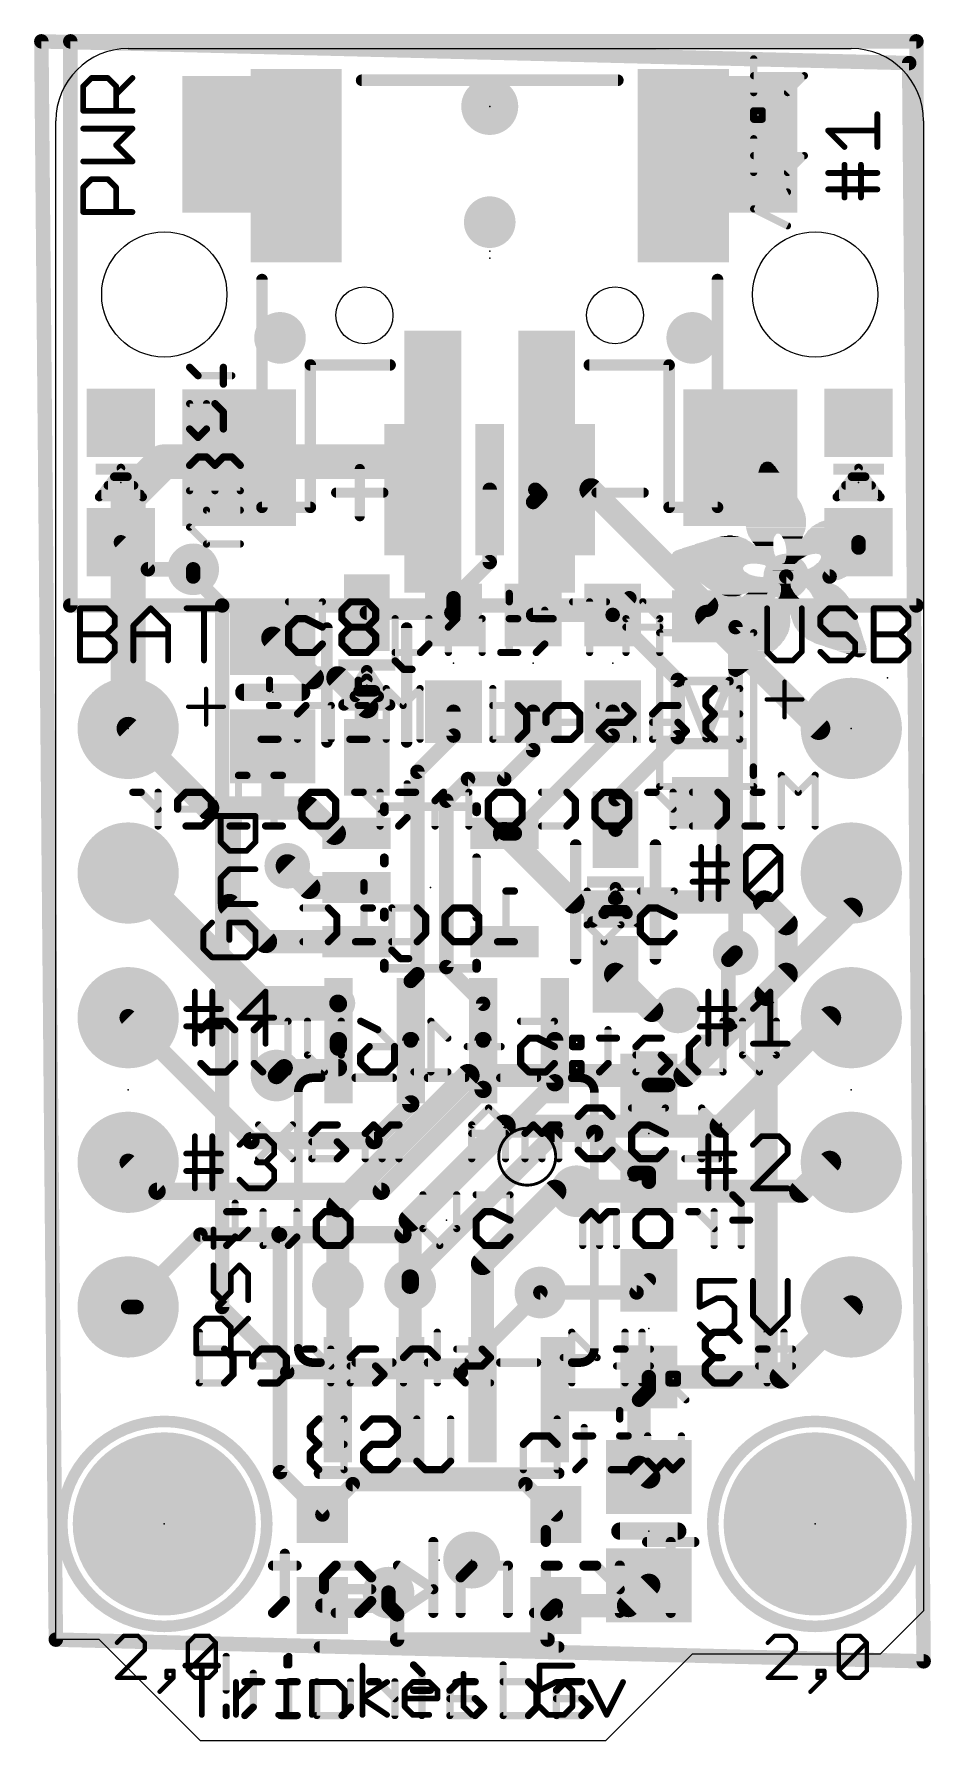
# Model space of a CAD drawing. Extents: x -8 to 7.7, y -14 to 16.
import ezdxf

# ---------------------------------------------------------------- set-up
doc = ezdxf.new("R2010")
doc.units = 0
for name, color, linetype in [('1', 12, 'CONTINUOUS'), ('16', 132, 'CONTINUOUS'), ('17', 110, 'CONTINUOUS'), ('18', 110, 'CONTINUOUS'), ('20', 53, 'CONTINUOUS'), ('21', 40, 'CONTINUOUS'), ('22', 6, 'CONTINUOUS'), ('23', 53, 'CONTINUOUS'), ('24', 53, 'CONTINUOUS'), ('48', 253, 'CONTINUOUS')]:
    doc.layers.add(name, color=color, linetype=linetype)

# ---------------------------------------------------------------- blocks, each defined once
blk = doc.blocks.new('RECT')
blk.add_solid([(-0.5, -0.5), (0.5, -0.5), (-0.5, 0.5), (0.5, 0.5)])
blk = doc.blocks.new('ROUNDP')
at = {"const_width": 0.5}
blk.add_lwpolyline([(0, -0.25, 1), (0, 0.25, 1), (0, -0.25)], format="xyb", dxfattribs=at)
blk = doc.blocks.new('PIE')
at = {"const_width": 0.5}
blk.add_lwpolyline([(0, -0.25, 1), (0, 0.25, 1), (0, -0.25)], format="xyb", dxfattribs=at)
blk = doc.blocks.new('ROUNDV')
at = {"const_width": 0.5}
blk.add_lwpolyline([(0, -0.25, 1), (0, 0.25, 1), (0, -0.25)], format="xyb", dxfattribs=at)

msp = doc.modelspace()

# ---------------------------------------------------------------- linework, layer by layer
at = {"layer": '1'}
for points, const_width in [([(-7.366, 15.875), (-7.366, 5.969)], 0.254), ([(7.493, 15.875), (-7.366, 15.875)], 0.254), ([(7.493, 5.969), (7.493, 15.875)], 0.254), ([(0, 8.001), (0, 6.731)], 0.254), ([(0.8, 8.001), (0.889, 7.912)], 0.254), ([(1.6, 8.001), (1.778, 8.001)], 0.4064), ([(1.778, 8.001), (3.81, 5.969)], 0.4064), ([(0.889, 7.912), (0.762, 7.785)], 0.254), ([(0.762, 7.785), (0.762, 5.803)], 0.254), ([(-6.477, 7.078), (-6.003, 6.604)], 0.254), ([(6.477, 6.985), (6.477, 7.078)], 0.254), ([(5.969, 6.477), (6.477, 6.985)], 0.254), ([(-6.003, 6.604), (-5.207, 6.604)], 0.254), ([(0, 6.731), (-0.635, 6.096)], 0.254), ([(5.969, 6.477), (5.207, 6.477)], 0.254), ([(-7.366, 5.969), (7.493, 5.969)], 0.254), ([(-0.635, 6.096), (-0.635, 5.803)], 0.254), ([(2.159, 5.803), (2.452, 6.096)], 0.254), ([(3.81, 5.969), (3.81, 5.7777)], 0.4064), ([(-2.159, 5.842), (-0.674, 5.842)], 0.254), ([(-0.674, 5.842), (-0.635, 5.803)], 0.254), ([(0.762, 5.803), (2.159, 5.803)], 0.254), ([(2.159, 5.803), (3.302, 4.66)], 0.254), ([(3.81, 5.7777), (5.7777, 3.81)], 0.4064), ([(-3.114, 4.699), (-3.81, 5.395)], 0.4064), ([(-2.667, 4.699), (-3.114, 4.699)], 0.4064), ([(-2.159, 4.191), (-2.667, 4.699)], 0.4064), ([(3.302, 4.66), (3.302, 3.6576)], 0.254), ([(-2.159, 3.302), (-2.159, 4.191)], 0.4064), ([(-0.635, 3.683), (-0.635, 4.103)], 0.254), ([(0.762, 4.103), (0.762, 3.429)], 0.254), ([(2.159, 4.103), (2.159, 3.683)], 0.254), ([(-6.35, 3.81), (-4.953, 2.413)], 0.4064), ([(5.7777, 3.81), (6.35, 3.81)], 0.4064), ([(-3.81, 3.495), (-3.81, 2.413)], 0.4064), ([(-1.27, 3.048), (-0.635, 3.683)], 0.254), ([(2.159, 3.683), (0.442, 1.966)], 0.254), ([(3.302, 3.6576), (2.2098, 2.5654)], 0.254), ([(0.762, 3.429), (0.254, 2.921)], 0.254), ([(-1.27, -0.508), (-1.27, 3.048)], 0.254), ([(-0.381, 2.921), (-0.762, 2.54)], 0.254), ([(0.254, 2.921), (-0.381, 2.921)], 0.254), ([(3.81, 2.5027), (4.191, 2.5027)], 0.4064), ([(4.191, 2.5027), (4.191, 0.762)], 0.4064), ([(-4.953, 2.413), (-4.572, 2.413)], 0.4064), ([(-4.572, 0.701), (-4.572, 2.413)], 0.4064), ([(-4.572, 2.413), (-3.81, 2.413)], 0.4064), ([(-3.81, 2.413), (-3.175, 2.413)], 0.4064), ([(-3.175, 2.413), (-2.728, 1.966)], 0.4064), ([(-0.762, 2.54), (-0.762, -0.381)], 0.254), ([(2.2098, 2.5654), (2.2098, 2.032)], 0.254), ([(-2.728, 1.966), (-2.3414, 1.966)], 0.4064), ([(0.2586, 1.966), (1.4626, 0.762)], 0.4064), ([(0.442, 1.966), (0.2586, 1.966)], 0.254), ([(-6.35, 1.27), (-4.064, -1.016)], 0.6096), ([(-3.175, 1.016), (-3.556, 1.397)], 0.4064), ([(-2.3414, 1.016), (-3.175, 1.016)], 0.4064), ([(-3.937, 0.066), (-4.572, 0.701)], 0.4064), ([(1.4626, 0.762), (4.191, 0.762)], 0.4064), ([(4.191, 0.762), (4.826, 0.762)], 0.4064), ([(5.207, 0.381), (4.826, 0.762)], 0.4064), ([(5.207, -0.508), (5.207, 0.381)], 0.4064), ([(-2.3414, 0.066), (-3.937, 0.066)], 0.4064), ([(4.191, -0.254), (4.318, -0.127)], 0.254), ([(-0.762, -0.381), (-0.117, -1.026)], 0.254), ([(4.191, -1.397), (4.191, -0.254)], 0.254), ([(-1.27, -0.508), (-1.387, -0.625)], 0.254), ([(-1.387, -0.625), (-1.387, -1.672)], 0.254), ([(2.2098, -0.508), (2.8448, -1.143)], 0.4064), ([(4.8536, -0.8614), (5.207, -0.508)], 0.4064), ([(-4.064, -1.016), (-2.667, -1.016)], 0.6096), ([(-2.667, -1.016), (-2.657, -1.026)], 0.3048), ([(-2.657, -1.026), (-2.657, -1.672)], 0.3048), ([(-0.117, -1.026), (-0.117, -1.672)], 0.254), ([(4.8536, -7.581), (4.8536, -0.8614)], 0.4064), ([(-4.191, -3.429), (-6.35, -1.27)], 0.3048), ([(2.8448, -1.143), (3.302, -1.143)], 0.4064), ([(4.191, -1.397), (3.136, -2.452)], 0.254), ([(-2.657, -1.788), (-2.657, -2.149)], 0.4064), ([(-2.657, -1.672), (-2.657, -1.788)], 0.3048), ([(-1.387, -1.672), (-1.387, -2.784)], 0.3048), ([(-0.117, -1.672), (-0.117, -2.53)], 0.3048), ([(1.143, -2.413), (1.143, -1.672)], 0.3048), ([(-3.6095, -2.149), (-3.7465, -2.286)], 0.3048), ([(-2.657, -2.149), (-3.6095, -2.149)], 0.3048), ([(-0.117, -2.53), (-1.905, -4.318)], 0.3048), ([(-1.524, -5.08), (1.143, -2.413)], 0.3048), ([(3.136, -2.452), (2.794, -2.452)], 0.254), ([(-1.387, -2.784), (-2.032, -3.429)], 0.3048), ([(-2.032, -3.429), (-4.191, -3.429)], 0.3048), ([(1.143, -3.302), (-1.397, -5.842)], 0.3048), ([(1.844, -3.302), (1.143, -3.302)], 0.3048), ([(1.844, -3.302), (2.54, -3.998)], 0.3048), ([(-5.842, -4.318), (-6.35, -3.81)], 0.3048), ([(2.54, -3.998), (2.794, -3.998)], 0.254), ([(2.794, -3.998), (2.794, -4.152)], 0.254), ([(-1.905, -4.318), (-5.842, -4.318)], 0.3048), ([(-0.127, -5.588), (1.143, -4.318)], 0.4064), ([(1.143, -4.318), (1.524, -4.318)], 0.4064), ([(-5.08, -5.08), (-6.35, -6.35)], 0.254), ([(-3.683, -5.08), (-5.08, -5.08)], 0.254), ([(-3.683, -5.08), (-1.524, -5.08)], 0.3048), ([(-3.683, -9.251), (-3.683, -5.08)], 0.254), ([(-0.127, -7.98), (-0.127, -5.588)], 0.4064), ([(-1.397, -5.842), (-1.397, -5.969)], 0.3048), ([(-2.667, -7.98), (-2.667, -5.969)], 0.4064), ([(-1.397, -7.98), (-1.397, -5.969)], 0.4064), ([(0.889, -6.096), (2.579, -6.096)], 0.254), ([(2.579, -6.096), (2.794, -5.881)], 0.254), ([(-6.35, -6.35), (-6.203, -6.35)], 0.254), ([(5.119, -7.581), (6.35, -6.35)], 0.4064), ([(2.794, -7.581), (4.8536, -7.581)], 0.4064), ([(2.794, -7.808), (2.794, -7.581)], 0.254), ([(4.8536, -7.581), (5.119, -7.581)], 0.4064), ([(1.143, -7.98), (2.622, -7.98)], 0.4064), ([(2.622, -7.98), (2.622, -9.165)], 0.4064), ([(2.622, -7.98), (2.794, -7.808)], 0.254), ([(2.622, -9.165), (2.794, -9.337)], 0.4064), ([(-2.939, -9.995), (-3.683, -9.251)], 0.254), ([(-2.939, -9.995), (-2.4055, -9.4615)], 0.254), ([(-2.4055, -9.4615), (0.6275, -9.4615)], 0.254), ([(0.6275, -9.4615), (1.161, -9.995)], 0.254), ([(2.436, -11.595), (2.794, -11.237)], 0.4064), ([(-1.778, -11.3665), (-1.778, -11.595)], 0.254), ([(-2.939, -11.595), (-1.778, -11.595)], 0.254), ([(-1.778, -11.595), (-1.6255, -11.7475)], 0.254), ([(-1.6255, -11.7475), (-1.6255, -12.192)], 0.254), ([(1.016, -11.74), (1.161, -11.595)], 0.254), ([(1.016, -12.192), (1.016, -11.74)], 0.254), ([(1.161, -11.595), (2.436, -11.595)], 0.4064), ([(-1.6255, -12.192), (1.016, -12.192)], 0.254)]:
    msp.add_lwpolyline(points, dxfattribs=dict(at, const_width=const_width))
for points, const_width in [([(-7.3025, 15.875, 1), (-7.4295, 15.875)], 0.127), ([(-7.366, 15.9385, 1), (-7.366, 15.8115)], 0.127), ([(7.5565, 15.875, 1), (7.4295, 15.875)], 0.127), ([(7.493, 15.8115, 1), (7.493, 15.9385)], 0.127), ([(0.0635, 8.001, 1), (-0.0635, 8.001)], 0.127), ([(0.8449, 8.0459, 1), (0.7551, 7.9561)], 0.127), ([(1.6, 8.1026, 1), (1.6, 7.8994)], 0.2032), ([(1.8498, 8.0728, 1), (1.7062, 7.9292)], 0.2032), ([(1.778, 7.8994, 1), (1.778, 8.1026)], 0.2032), ([(0.8255, 7.785, 1), (0.6985, 7.785)], 0.127), ([(0.7171, 7.8299, 1), (0.8069, 7.7401)], 0.127), ([(0.9339, 7.8671, 1), (0.8441, 7.9569)], 0.127), ([(0.8441, 7.8671, 1), (0.9339, 7.9569)], 0.127), ([(-6.4321, 7.1229, 1), (-6.5219, 7.0331)], 0.127), ([(6.5405, 7.078, 1), (6.4135, 7.078)], 0.127), ([(6.4135, 6.985, 1), (6.5405, 6.985)], 0.127), ([(6.5219, 6.9401, 1), (6.4321, 7.0299)], 0.127), ([(-6.003, 6.6675, 1), (-6.003, 6.5405)], 0.127), ([(-6.0479, 6.5591, 1), (-5.9581, 6.6489)], 0.127), ([(-5.207, 6.5405, 1), (-5.207, 6.6675)], 0.127), ([(-0.0635, 6.731, 1), (0.0635, 6.731)], 0.127), ([(0.0449, 6.6861, 1), (-0.0449, 6.7759)], 0.127), ([(5.207, 6.5405, 1), (5.207, 6.4135)], 0.127), ([(5.969, 6.4135, 1), (5.969, 6.5405)], 0.127), ([(5.9241, 6.5219, 1), (6.0139, 6.4321)], 0.127), ([(-7.366, 6.0325, 1), (-7.366, 5.9055)], 0.127), ([(-7.4295, 5.969, 1), (-7.3025, 5.969)], 0.127), ([(-0.5715, 6.096, 1), (-0.6985, 6.096)], 0.127), ([(-0.6799, 6.1409, 1), (-0.5901, 6.0511)], 0.127), ([(2.4969, 6.0511, 1), (2.4071, 6.1409)], 0.127), ([(3.9116, 5.969, 1), (3.7084, 5.969)], 0.2032), ([(3.7382, 5.8972, 1), (3.8818, 6.0408)], 0.2032), ([(7.4295, 5.969, 1), (7.5565, 5.969)], 0.127), ([(7.493, 5.9055, 1), (7.493, 6.0325)], 0.127), ([(-2.159, 5.9055, 1), (-2.159, 5.7785)], 0.127), ([(-0.6291, 5.8869, 1), (-0.7189, 5.7971)], 0.127), ([(-0.6985, 5.803, 1), (-0.5715, 5.803)], 0.127), ([(-0.6799, 5.7581, 1), (-0.5901, 5.8479)], 0.127), ([(-0.674, 5.7785, 1), (-0.674, 5.9055)], 0.127), ([(0.762, 5.8665, 1), (0.762, 5.7395)], 0.127), ([(0.6985, 5.803, 1), (0.8255, 5.803)], 0.127), ([(2.2039, 5.8479, 1), (2.1141, 5.7581)], 0.127), ([(2.1141, 5.8479, 1), (2.2039, 5.7581)], 0.127), ([(2.159, 5.7395, 1), (2.159, 5.8665)], 0.127), ([(3.7084, 5.7777, 1), (3.9116, 5.7777)], 0.2032), ([(3.8818, 5.8495, 1), (3.7382, 5.7059)], 0.2032), ([(-3.7382, 5.4668, 1), (-3.8818, 5.3232)], 0.2032), ([(-3.114, 4.8006, 1), (-3.114, 4.5974)], 0.2032), ([(-3.1858, 4.6272, 1), (-3.0422, 4.7708)], 0.2032), ([(-2.5952, 4.7708, 1), (-2.7388, 4.6272)], 0.2032), ([(-2.667, 4.5974, 1), (-2.667, 4.8006)], 0.2032), ([(3.3655, 4.66, 1), (3.2385, 4.66)], 0.127), ([(3.2571, 4.6151, 1), (3.3469, 4.7049)], 0.127), ([(-2.0574, 4.191, 1), (-2.2606, 4.191)], 0.2032), ([(-2.2308, 4.1192, 1), (-2.0872, 4.2628)], 0.2032), ([(-0.5715, 4.103, 1), (-0.6985, 4.103)], 0.127), ([(0.8255, 4.103, 1), (0.6985, 4.103)], 0.127), ([(2.2225, 4.103, 1), (2.0955, 4.103)], 0.127), ([(-6.2782, 3.8818, 1), (-6.4218, 3.7382)], 0.2032), ([(5.7777, 3.9116, 1), (5.7777, 3.7084)], 0.2032), ([(5.7059, 3.7382, 1), (5.8495, 3.8818)], 0.2032), ([(6.35, 3.7084, 1), (6.35, 3.9116)], 0.2032), ([(-3.7084, 3.495, 1), (-3.9116, 3.495)], 0.2032), ([(-0.6985, 3.683, 1), (-0.5715, 3.683)], 0.127), ([(-0.5901, 3.6381, 1), (-0.6799, 3.7279)], 0.127), ([(2.0955, 3.683, 1), (2.2225, 3.683)], 0.127), ([(2.2039, 3.6381, 1), (2.1141, 3.7279)], 0.127), ([(3.2385, 3.6576, 1), (3.3655, 3.6576)], 0.127), ([(3.3469, 3.6127, 1), (3.2571, 3.7025)], 0.127), ([(-2.2606, 3.302, 1), (-2.0574, 3.302)], 0.2032), ([(0.6985, 3.429, 1), (0.8255, 3.429)], 0.127), ([(0.8069, 3.3841, 1), (0.7171, 3.4739)], 0.127), ([(-1.2065, 3.048, 1), (-1.3335, 3.048)], 0.127), ([(-1.3149, 3.0929, 1), (-1.2251, 3.0031)], 0.127), ([(-0.381, 2.9845, 1), (-0.381, 2.8575)], 0.127), ([(-0.3361, 2.8761, 1), (-0.4259, 2.9659)], 0.127), ([(0.2091, 2.9659, 1), (0.2989, 2.8761)], 0.127), ([(0.254, 2.8575, 1), (0.254, 2.9845)], 0.127), ([(3.81, 2.6043, 1), (3.81, 2.4011)], 0.2032), ([(4.2926, 2.5027, 1), (4.0894, 2.5027)], 0.2032), ([(4.191, 2.4011, 1), (4.191, 2.6043)], 0.2032), ([(-4.953, 2.5146, 1), (-4.953, 2.3114)], 0.2032), ([(-5.0248, 2.3412, 1), (-4.8812, 2.4848)], 0.2032), ([(-4.4704, 2.413, 1), (-4.6736, 2.413)], 0.2032), ([(-4.572, 2.5146, 1), (-4.572, 2.3114)], 0.2032), ([(-4.572, 2.3114, 1), (-4.572, 2.5146)], 0.2032), ([(-3.81, 2.5146, 1), (-3.81, 2.3114)], 0.2032), ([(-3.9116, 2.413, 1), (-3.7084, 2.413)], 0.2032), ([(-3.81, 2.3114, 1), (-3.81, 2.5146)], 0.2032), ([(-3.1032, 2.4848, 1), (-3.2468, 2.3412)], 0.2032), ([(-3.175, 2.3114, 1), (-3.175, 2.5146)], 0.2032), ([(-0.6985, 2.54, 1), (-0.8255, 2.54)], 0.127), ([(-0.8069, 2.5849, 1), (-0.7171, 2.4951)], 0.127), ([(2.2733, 2.5654, 1), (2.1463, 2.5654)], 0.127), ([(2.1649, 2.6103, 1), (2.2547, 2.5205)], 0.127), ([(-2.728, 2.0676, 1), (-2.728, 1.8644)], 0.2032), ([(-2.7998, 1.8942, 1), (-2.6562, 2.0378)], 0.2032), ([(-2.3414, 1.8644, 1), (-2.3414, 2.0676)], 0.2032), ([(0.3304, 2.0378, 1), (0.1868, 1.8942)], 0.2032), ([(0.2586, 2.0295, 1), (0.2586, 1.9025)], 0.127), ([(0.3971, 2.0109, 1), (0.4869, 1.9211)], 0.127), ([(0.442, 1.9025, 1), (0.442, 2.0295)], 0.127), ([(2.1463, 2.032, 1), (2.2733, 2.032)], 0.127), ([(-6.2422, 1.3778, 1), (-6.4578, 1.1622)], 0.3048), ([(-3.4842, 1.4688, 1), (-3.6278, 1.3252)], 0.2032), ([(-3.175, 1.1176, 1), (-3.175, 0.9144)], 0.2032), ([(-2.3414, 0.9144, 1), (-2.3414, 1.1176)], 0.2032), ([(-4.5002, 0.7728, 1), (-4.6438, 0.6292)], 0.2032), ([(-3.2468, 0.9442, 1), (-3.1032, 1.0878)], 0.2032), ([(1.4626, 0.8636, 1), (1.4626, 0.6604)], 0.2032), ([(1.3908, 0.6902, 1), (1.5344, 0.8338)], 0.2032), ([(4.191, 0.8636, 1), (4.191, 0.6604)], 0.2032), ([(4.191, 0.6604, 1), (4.191, 0.8636)], 0.2032), ([(4.8978, 0.8338, 1), (4.7542, 0.6902)], 0.2032), ([(4.826, 0.6604, 1), (4.826, 0.8636)], 0.2032), ([(-4.6736, 0.701, 1), (-4.4704, 0.701)], 0.2032), ([(4.0894, 0.762, 1), (4.2926, 0.762)], 0.2032), ([(5.3086, 0.381, 1), (5.1054, 0.381)], 0.2032), ([(5.1352, 0.3092, 1), (5.2788, 0.4528)], 0.2032), ([(-3.937, 0.1676, 1), (-3.937, -0.0356)], 0.2032), ([(-4.0088, -0.0058, 1), (-3.8652, 0.1378)], 0.2032), ([(-2.3414, -0.0356, 1), (-2.3414, 0.1676)], 0.2032), ([(-0.7171, -0.3361, 1), (-0.8069, -0.4259)], 0.127), ([(4.2545, -0.254, 1), (4.1275, -0.254)], 0.127), ([(4.1461, -0.2091, 1), (4.2359, -0.2989)], 0.127), ([(4.3629, -0.1719, 1), (4.2731, -0.0821)], 0.127), ([(-1.3235, -0.625, 1), (-1.4505, -0.625)], 0.127), ([(-1.4319, -0.5801, 1), (-1.3421, -0.6699)], 0.127), ([(-1.3335, -0.508, 1), (-1.2065, -0.508)], 0.127), ([(-1.2251, -0.5529, 1), (-1.3149, -0.4631)], 0.127), ([(-0.8255, -0.381, 1), (-0.6985, -0.381)], 0.127), ([(2.2816, -0.4362, 1), (2.138, -0.5798)], 0.2032), ([(5.1054, -0.508, 1), (5.3086, -0.508)], 0.2032), ([(5.2788, -0.5798, 1), (5.1352, -0.4362)], 0.2032), ([(-4.064, -0.8636, 1), (-4.064, -1.1684)], 0.3048), ([(-4.1718, -1.1238, 1), (-3.9562, -0.9082)], 0.3048), ([(-2.667, -1.1684, 1), (-2.667, -0.8636)], 0.3048), ([(-2.6131, -0.9621, 1), (-2.7209, -1.0699)], 0.1524), ([(-2.5808, -1.026, 1), (-2.7332, -1.026)], 0.1524), ([(-2.7109, -1.0799, 1), (-2.6031, -0.9721)], 0.1524), ([(-0.0535, -1.026, 1), (-0.1805, -1.026)], 0.127), ([(4.9552, -0.8614, 1), (4.752, -0.8614)], 0.2032), ([(4.7818, -0.7895, 1), (4.9255, -0.9332)], 0.2032), ([(-6.2961, -1.2161, 1), (-6.4039, -1.3239)], 0.1524), ([(-0.1619, -1.0709, 1), (-0.0721, -0.9811)], 0.127), ([(2.8448, -1.0414, 1), (2.8448, -1.2446)], 0.2032), ([(2.773, -1.2148, 1), (2.9166, -1.0712)], 0.2032), ([(3.302, -1.2446, 1), (3.302, -1.0414)], 0.2032), ([(4.1275, -1.397, 1), (4.2545, -1.397)], 0.127), ([(4.2359, -1.4419, 1), (4.1461, -1.3521)], 0.127), ([(-2.5554, -1.788, 1), (-2.7586, -1.788)], 0.2032), ([(-2.5808, -1.672, 1), (-2.7332, -1.672)], 0.1524), ([(-2.7332, -1.672, 1), (-2.5808, -1.672)], 0.1524), ([(-2.7332, -1.788, 1), (-2.5808, -1.788)], 0.1524), ([(-1.3108, -1.672, 1), (-1.4632, -1.672)], 0.1524), ([(-1.4505, -1.672, 1), (-1.3235, -1.672)], 0.127), ([(-0.0408, -1.672, 1), (-0.1932, -1.672)], 0.1524), ([(-0.1805, -1.672, 1), (-0.0535, -1.672)], 0.127), ([(1.2192, -1.672, 1), (1.0668, -1.672)], 0.1524), ([(-3.6095, -2.0728, 1), (-3.6095, -2.2252)], 0.1524), ([(-3.5556, -2.2029, 1), (-3.6634, -2.0951)], 0.1524), ([(-2.7586, -2.149, 1), (-2.5554, -2.149)], 0.2032), ([(-2.657, -2.2252, 1), (-2.657, -2.0728)], 0.1524), ([(-3.8004, -2.2321, 1), (-3.6926, -2.3399)], 0.1524), ([(-0.0631, -2.5839, 1), (-0.1709, -2.4761)], 0.1524), ([(1.0668, -2.413, 1), (1.2192, -2.413)], 0.1524), ([(1.1969, -2.4669, 1), (1.0891, -2.3591)], 0.1524), ([(2.794, -2.3885, 1), (2.794, -2.5155)], 0.127), ([(3.0911, -2.4071, 1), (3.1809, -2.4969)], 0.127), ([(3.136, -2.5155, 1), (3.136, -2.3885)], 0.127), ([(-1.3331, -2.8379, 1), (-1.4409, -2.7301)], 0.1524), ([(-0.1932, -2.53, 1), (-0.0408, -2.53)], 0.1524), ([(-1.4632, -2.784, 1), (-1.3108, -2.784)], 0.1524), ([(-4.191, -3.3528, 1), (-4.191, -3.5052)], 0.1524), ([(-2.032, -3.5052, 1), (-2.032, -3.3528)], 0.1524), ([(1.143, -3.2258, 1), (1.143, -3.3782)], 0.1524), ([(1.1969, -3.3559, 1), (1.0891, -3.2481)], 0.1524), ([(1.8979, -3.2481, 1), (1.7901, -3.3559)], 0.1524), ([(1.844, -3.3782, 1), (1.844, -3.2258)], 0.1524), ([(-4.2449, -3.4829, 1), (-4.1371, -3.3751)], 0.1524), ([(-2.0859, -3.3751, 1), (-1.9781, -3.4829)], 0.1524), ([(-6.2961, -3.7561, 1), (-6.4039, -3.8639)], 0.1524), ([(2.4861, -4.0519, 1), (2.5939, -3.9441)], 0.1524), ([(2.54, -3.9345, 1), (2.54, -4.0615)], 0.127), ([(2.8575, -3.998, 1), (2.7305, -3.998)], 0.127), ([(2.794, -4.0615, 1), (2.794, -3.9345)], 0.127), ([(-5.842, -4.2418, 1), (-5.842, -4.3942)], 0.1524), ([(-5.8959, -4.3719, 1), (-5.7881, -4.2641)], 0.1524), ([(-1.9589, -4.2641, 1), (-1.8511, -4.3719)], 0.1524), ([(-1.905, -4.3942, 1), (-1.905, -4.2418)], 0.1524), ([(1.143, -4.2164, 1), (1.143, -4.4196)], 0.2032), ([(1.2148, -4.3898, 1), (1.0712, -4.2462)], 0.2032), ([(1.524, -4.4196, 1), (1.524, -4.2164)], 0.2032), ([(2.7305, -4.152, 1), (2.8575, -4.152)], 0.127), ([(-5.08, -5.0165, 1), (-5.08, -5.1435)], 0.127), ([(-5.0351, -5.1249, 1), (-5.1249, -5.0351)], 0.127), ([(-3.683, -5.0038, 1), (-3.683, -5.1562)], 0.1524), ([(-3.6195, -5.08, 1), (-3.7465, -5.08)], 0.127), ([(-3.683, -5.1435, 1), (-3.683, -5.0165)], 0.127), ([(-1.5779, -5.0261, 1), (-1.4701, -5.1339)], 0.1524), ([(-1.524, -5.1562, 1), (-1.524, -5.0038)], 0.1524), ([(-0.0254, -5.588, 1), (-0.2286, -5.588)], 0.2032), ([(-1.3208, -5.842, 1), (-1.4732, -5.842)], 0.1524), ([(-0.1988, -5.5162, 1), (-0.0552, -5.6598)], 0.2032), ([(-2.5654, -5.969, 1), (-2.7686, -5.969)], 0.2032), ([(-1.2954, -5.969, 1), (-1.4986, -5.969)], 0.2032), ([(-1.4509, -5.7881, 1), (-1.3431, -5.8959)], 0.1524), ([(-1.4732, -5.969, 1), (-1.3208, -5.969)], 0.1524), ([(0.889, -6.0325, 1), (0.889, -6.1595)], 0.127), ([(2.5341, -6.0511, 1), (2.6239, -6.1409)], 0.127), ([(2.579, -6.1595, 1), (2.579, -6.0325)], 0.127), ([(2.8389, -5.9259, 1), (2.7491, -5.8361)], 0.127), ([(-6.35, -6.2865, 1), (-6.35, -6.4135)], 0.127), ([(-6.3949, -6.3051, 1), (-6.3051, -6.3949)], 0.127), ([(-6.203, -6.4135, 1), (-6.203, -6.2865)], 0.127), ([(6.4218, -6.4218, 1), (6.2782, -6.2782)], 0.2032), ([(2.794, -7.4794, 1), (2.794, -7.6826)], 0.2032), ([(2.8575, -7.581, 1), (2.7305, -7.581)], 0.127), ([(4.8536, -7.4794, 1), (4.8536, -7.6826)], 0.2032), ([(4.752, -7.581, 1), (4.9552, -7.581)], 0.2032), ([(4.8536, -7.6826, 1), (4.8536, -7.4794)], 0.2032), ([(5.0472, -7.5092, 1), (5.1908, -7.6528)], 0.2032), ([(5.119, -7.6826, 1), (5.119, -7.4794)], 0.2032), ([(1.143, -7.8784, 1), (1.143, -8.0816)], 0.2032), ([(2.7236, -7.98, 1), (2.5204, -7.98)], 0.2032), ([(2.622, -8.0816, 1), (2.622, -7.8784)], 0.2032), ([(2.7305, -7.808, 1), (2.8575, -7.808)], 0.127), ([(2.8389, -7.8529, 1), (2.7491, -7.7631)], 0.127), ([(-2.7686, -7.98, 1), (-2.5654, -7.98)], 0.2032), ([(-1.4986, -7.98, 1), (-1.2954, -7.98)], 0.2032), ([(-0.2286, -7.98, 1), (-0.0254, -7.98)], 0.2032), ([(2.5771, -7.9351, 1), (2.6669, -8.0249)], 0.127), ([(2.6938, -9.0932, 1), (2.5502, -9.2368)], 0.2032), ([(-3.6381, -9.2061, 1), (-3.7279, -9.2959)], 0.127), ([(-3.7465, -9.251, 1), (-3.6195, -9.251)], 0.127), ([(2.5204, -9.165, 1), (2.7236, -9.165)], 0.2032), ([(2.7222, -9.4088, 1), (2.8658, -9.2652)], 0.2032), ([(-2.4055, -9.398, 1), (-2.4055, -9.525)], 0.127), ([(-2.3606, -9.5064, 1), (-2.4504, -9.4166)], 0.127), ([(0.6724, -9.4166, 1), (0.5826, -9.5064)], 0.127), ([(0.6275, -9.525, 1), (0.6275, -9.398)], 0.127), ([(-2.9839, -9.9501, 1), (-2.8941, -10.0399)], 0.127), ([(-2.9839, -10.0399, 1), (-2.8941, -9.9501)], 0.127), ([(1.1161, -10.0399, 1), (1.2059, -9.9501)], 0.127), ([(2.8658, -11.3088, 1), (2.7222, -11.1652)], 0.2032), ([(-1.7145, -11.3665, 1), (-1.8415, -11.3665)], 0.127), ([(-2.939, -11.5315, 1), (-2.939, -11.6585)], 0.127), ([(-1.7331, -11.5501, 1), (-1.8229, -11.6399)], 0.127), ([(-1.8415, -11.595, 1), (-1.7145, -11.595)], 0.127), ([(-1.778, -11.6585, 1), (-1.778, -11.5315)], 0.127), ([(-1.562, -11.7475, 1), (-1.689, -11.7475)], 0.127), ([(-1.6704, -11.7924, 1), (-1.5806, -11.7026)], 0.127), ([(1.0795, -11.74, 1), (0.9525, -11.74)], 0.127), ([(0.9711, -11.6951, 1), (1.0609, -11.7849)], 0.127), ([(1.161, -11.4934, 1), (1.161, -11.6966)], 0.2032), ([(1.2059, -11.6399, 1), (1.1161, -11.5501)], 0.127), ([(2.3642, -11.5232, 1), (2.5078, -11.6668)], 0.2032), ([(2.436, -11.6966, 1), (2.436, -11.4934)], 0.2032), ([(-1.6255, -12.1285, 1), (-1.6255, -12.2555)], 0.127), ([(-1.689, -12.192, 1), (-1.562, -12.192)], 0.127), ([(0.9525, -12.192, 1), (1.0795, -12.192)], 0.127), ([(1.016, -12.2555, 1), (1.016, -12.1285)], 0.127)]:
    msp.add_lwpolyline(points, format="xyb", dxfattribs=dict(at, const_width=const_width))
at = {"layer": '16'}
for points, const_width in [([(-7.874, 15.875), (-7.62, -12.192)], 0.254), ([(7.366, 15.494), (-7.874, 15.875)], 0.254), ([(7.62, -12.573), (7.366, 15.494)], 0.254), ([(-5.732, 8.492), (-6.35, 7.874)], 0.6096), ([(-1, 8.492), (-5.732, 8.492)], 0.6096), ([(-6.35, 7.874), (-6.35, 3.81)], 0.6096), ([(-5.207, 6.477), (-5.207, 6.604)], 0.254), ([(-4.699, 5.969), (-5.207, 6.477)], 0.254), ([(4.318, 5.588), (5.207, 6.477)], 0.254), ([(-4.699, -6.35), (-4.699, 5.969)], 0.254), ([(4.318, 5.588), (4.318, -0.127)], 0.254), ([(6.35, 1.143), (6.35, 1.27)], 0.4064), ([(6.35, 0.635), (6.35, 1.27)], 0.4064), ([(3.429, -2.286), (6.35, 0.635)], 0.4064), ([(4.064, -3.175), (5.969, -1.27)], 0.4064), ([(5.969, -1.27), (6.35, -1.27)], 0.4064), ([(-2.667, -4.572), (-0.381, -2.286)], 0.4064), ([(-0.381, -2.286), (3.429, -2.286)], 0.4064), ([(-1.397, -4.826), (0.254, -3.175)], 0.4064), ([(0.254, -3.175), (4.064, -3.175)], 0.4064), ([(5.461, -4.318), (5.969, -3.81)], 0.4064), ([(5.969, -3.81), (6.35, -3.81)], 0.4064), ([(1.524, -4.318), (5.461, -4.318)], 0.4064), ([(-2.667, -5.969), (-2.667, -4.572)], 0.4064), ([(-1.397, -5.969), (-1.397, -4.826)], 0.4064), ([(0.889, -6.096), (-0.508, -7.493)], 0.254), ([(-3.556, -7.493), (-4.699, -6.35)], 0.254), ([(-0.508, -7.493), (-3.556, -7.493)], 0.254), ([(-7.62, -12.192), (7.62, -12.573)], 0.254)]:
    msp.add_lwpolyline(points, dxfattribs=dict(at, const_width=const_width))
for points, const_width in [([(-7.8105, 15.8756, 1), (-7.9375, 15.8744)], 0.127), ([(-7.8724, 15.9385, 1), (-7.8756, 15.8115)], 0.127), ([(7.4295, 15.4946, 1), (7.3025, 15.4934)], 0.127), ([(7.3644, 15.4305, 1), (7.3676, 15.5575)], 0.127), ([(-5.732, 8.6444, 1), (-5.732, 8.3396)], 0.3048), ([(-5.6242, 8.3842, 1), (-5.8398, 8.5998)], 0.3048), ([(-1, 8.3396, 1), (-1, 8.6444)], 0.3048), ([(-6.4578, 7.9818, 1), (-6.2422, 7.7662)], 0.3048), ([(-6.1976, 7.874, 1), (-6.5024, 7.874)], 0.3048), ([(-5.1435, 6.604, 1), (-5.2705, 6.604)], 0.127), ([(-5.1621, 6.5219, 1), (-5.2519, 6.4321)], 0.127), ([(5.2519, 6.4321, 1), (5.1621, 6.5219)], 0.127), ([(-5.2705, 6.477, 1), (-5.1435, 6.477)], 0.127), ([(-4.6355, 5.969, 1), (-4.7625, 5.969)], 0.127), ([(-4.7439, 5.9241, 1), (-4.6541, 6.0139)], 0.127), ([(4.3815, 5.588, 1), (4.2545, 5.588)], 0.127), ([(4.2731, 5.6329, 1), (4.3629, 5.5431)], 0.127), ([(-6.5024, 3.81, 1), (-6.1976, 3.81)], 0.3048), ([(6.4516, 1.27, 1), (6.2484, 1.27)], 0.2032), ([(6.4516, 1.27, 1), (6.2484, 1.27)], 0.2032), ([(6.2484, 1.143, 1), (6.4516, 1.143)], 0.2032), ([(6.2484, 0.635, 1), (6.4516, 0.635)], 0.2032), ([(6.4218, 0.5632, 1), (6.2782, 0.7068)], 0.2032), ([(4.2545, -0.127, 1), (4.3815, -0.127)], 0.127), ([(5.969, -1.1684, 1), (5.969, -1.3716)], 0.2032), ([(6.0408, -1.3418, 1), (5.8972, -1.1982)], 0.2032), ([(6.35, -1.3716, 1), (6.35, -1.1684)], 0.2032), ([(-0.381, -2.1844, 1), (-0.381, -2.3876)], 0.2032), ([(-0.3092, -2.3578, 1), (-0.4528, -2.2142)], 0.2032), ([(3.429, -2.3876, 1), (3.429, -2.1844)], 0.2032), ([(3.3572, -2.2142, 1), (3.5008, -2.3578)], 0.2032), ([(0.254, -3.0734, 1), (0.254, -3.2766)], 0.2032), ([(0.3258, -3.2468, 1), (0.1822, -3.1032)], 0.2032), ([(4.064, -3.2766, 1), (4.064, -3.0734)], 0.2032), ([(3.9922, -3.1032, 1), (4.1358, -3.2468)], 0.2032), ([(5.969, -3.7084, 1), (5.969, -3.9116)], 0.2032), ([(6.0408, -3.8818, 1), (5.8972, -3.7382)], 0.2032), ([(6.35, -3.9116, 1), (6.35, -3.7084)], 0.2032), ([(1.524, -4.2164, 1), (1.524, -4.4196)], 0.2032), ([(5.3892, -4.2462, 1), (5.5328, -4.3898)], 0.2032), ([(5.461, -4.4196, 1), (5.461, -4.2164)], 0.2032), ([(-2.5654, -4.572, 1), (-2.7686, -4.572)], 0.2032), ([(-2.7388, -4.5002, 1), (-2.5952, -4.6438)], 0.2032), ([(-1.2954, -4.826, 1), (-1.4986, -4.826)], 0.2032), ([(-1.4688, -4.7542, 1), (-1.3252, -4.8978)], 0.2032), ([(-2.7686, -5.969, 1), (-2.5654, -5.969)], 0.2032), ([(-1.4986, -5.969, 1), (-1.2954, -5.969)], 0.2032), ([(0.9339, -6.1409, 1), (0.8441, -6.0511)], 0.127), ([(-4.6541, -6.3051, 1), (-4.7439, -6.3949)], 0.127), ([(-4.7625, -6.35, 1), (-4.6355, -6.35)], 0.127), ([(-3.556, -7.4295, 1), (-3.556, -7.5565)], 0.127), ([(-3.6009, -7.5379, 1), (-3.5111, -7.4481)], 0.127), ([(-0.5529, -7.4481, 1), (-0.4631, -7.5379)], 0.127), ([(-0.508, -7.5565, 1), (-0.508, -7.4295)], 0.127), ([(-7.6184, -12.1285, 1), (-7.6216, -12.2555)], 0.127), ([(-7.6835, -12.1926, 1), (-7.5565, -12.1914)], 0.127), ([(7.5565, -12.5736, 1), (7.6835, -12.5724)], 0.127), ([(7.6184, -12.6365, 1), (7.6216, -12.5095)], 0.127)]:
    msp.add_lwpolyline(points, format="xyb", dxfattribs=dict(at, const_width=const_width))
at = {"layer": '20'}
for p, q in [((-6.35, 15.748), (6.35, 15.748)), ((-7.62, -12.192), (-7.62, 14.478)), ((7.62, 14.478), (7.62, -11.684)), ((7.62, -11.684), (6.858, -12.446)), ((-6.858, -12.192), (-7.62, -12.192)), ((-5.08, -13.97), (-6.858, -12.192)), ((3.556, -12.446), (2.032, -13.97)), ((6.858, -12.446), (3.556, -12.446)), ((2.032, -13.97), (-5.08, -13.97))]:
    msp.add_line(p, q, dxfattribs=at)
for centre, radius in [((-5.715, 11.43), 1.1), ((5.715, 11.43), 1.1), ((-2.2, 11.065), 0.5), ((2.2, 11.065), 0.5)]:
    msp.add_circle(centre, radius, dxfattribs=at)
for centre, start, end in [((-6.35, 14.478), 90, 180), ((6.35, 14.478), 0, 90)]:
    msp.add_arc(centre, 1.27, start, end, dxfattribs=at)
at = {"layer": '21'}
for points, const_width in [([(-7.1381, 15.0875), (-6.9941, 15.2315)], 0.1016), ([(-7.1381, 14.6553), (-7.1381, 15.0875)], 0.1016), ([(-6.9941, 15.2315), (-6.706, 15.2315)], 0.1016), ([(-6.706, 15.2315), (-6.5619, 15.0875)], 0.1016), ([(-6.5619, 14.9434), (-6.2738, 15.2315)], 0.1016), ([(-6.5619, 15.0875), (-6.5619, 14.6553)], 0.1016), ([(-6.2738, 14.6553), (-7.1381, 14.6553)], 0.1016), ([(-6.2738, 14.3428), (-7.1381, 14.3428)], 0.1016), ([(-6.5619, 14.0547), (-6.2738, 14.3428)], 0.1016), ([(6.8072, 14.0205), (6.8072, 14.5968)], 0.1016), ([(-6.2738, 13.7665), (-6.5619, 14.0547)], 0.1016), ([(6.231, 14.0205), (5.9429, 14.3087)], 0.1016), ([(5.9429, 14.3087), (6.8072, 14.3087)], 0.1016), ([(-7.1381, 13.7665), (-6.2738, 13.7665)], 0.1016), ([(-7.1381, 13.31), (-6.9941, 13.454)], 0.1016), ([(-6.9941, 13.454), (-6.706, 13.454)], 0.1016), ([(-6.706, 13.454), (-6.5619, 13.31)], 0.1016), ([(5.9429, 13.564), (6.8072, 13.564)], 0.1016), ([(6.231, 13.564), (6.231, 13.708)], 0.1016), ([(6.231, 13.1318), (6.231, 13.564)], 0.1016), ([(6.5191, 13.1318), (6.5191, 13.708)], 0.1016), ([(-7.1381, 12.8778), (-7.1381, 13.31)], 0.1016), ([(-6.5619, 13.31), (-6.5619, 12.8778)], 0.1016), ([(6.8072, 13.2759), (5.9429, 13.2759)], 0.1016), ([(-6.2738, 12.8778), (-7.1381, 12.8778)], 0.1016), ([(-6.477, 8.382), (-6.858, 7.874)], 0.1524), ([(-6.096, 7.874), (-6.477, 8.382)], 0.1524), ([(6.477, 8.382), (6.096, 7.874)], 0.1524), ([(6.858, 7.874), (6.477, 8.382)], 0.1524), ([(-6.7056, 8.0772), (-6.2484, 8.0772)], 0.1524), ([(-6.5913, 8.2296), (-6.3627, 8.2296)], 0.1524), ([(6.2484, 8.0772), (6.7056, 8.0772)], 0.1524), ([(6.3627, 8.2296), (6.5913, 8.2296)], 0.1524), ([(-6.858, 7.874), (-6.096, 7.874)], 0.1524), ([(-6.8199, 7.9248), (-6.1341, 7.9248)], 0.1524), ([(6.096, 7.874), (6.858, 7.874)], 0.1524), ([(6.1341, 7.9248), (6.8199, 7.9248)], 0.1524), ([(-7.1945, 5.0038), (-7.1945, 5.919)], 0.1016), ([(-7.1945, 5.919), (-6.7369, 5.919)], 0.1016), ([(-6.7369, 5.919), (-6.5844, 5.7664)], 0.1016), ([(-6.5844, 5.7664), (-6.5844, 5.6139)], 0.1016), ([(-6.259, 5.6139), (-5.9539, 5.919)], 0.1016), ([(-5.9539, 5.919), (-5.6488, 5.6139)], 0.1016), ([(-5.3234, 5.919), (-4.7133, 5.919)], 0.1016), ([(-5.0184, 5.0038), (-5.0184, 5.919)], 0.1016), ([(4.8705, 5.919), (4.8705, 5.1563)], 0.1016), ([(5.4806, 5.1563), (5.4806, 5.919)], 0.1016), ([(5.9586, 5.919), (5.806, 5.7664)], 0.1016), ([(5.806, 5.7664), (5.806, 5.6139)], 0.1016), ([(6.2636, 5.919), (5.9586, 5.919)], 0.1016), ([(6.4162, 5.7664), (6.2636, 5.919)], 0.1016), ([(6.7416, 5.0038), (6.7416, 5.919)], 0.1016), ([(6.7416, 5.919), (7.1992, 5.919)], 0.1016), ([(7.1992, 5.919), (7.3517, 5.7664)], 0.1016), ([(7.3517, 5.7664), (7.3517, 5.6139)], 0.1016), ([(-7.1945, 5.4614), (-6.7369, 5.4614)], 0.1016), ([(-6.5844, 5.6139), (-6.7369, 5.4614)], 0.1016), ([(-6.7369, 5.4614), (-6.5844, 5.3089)], 0.1016), ([(-6.259, 5.0038), (-6.259, 5.6139)], 0.1016), ([(-6.259, 5.4614), (-5.6488, 5.4614)], 0.1016), ([(-5.6488, 5.6139), (-5.6488, 5.0038)], 0.1016), ([(-2.859, 3.572), (-2.859, 5.572)], 0.2032), ([(-1.459, 5.572), (-1.459, 3.572)], 0.2032), ([(2.985, 2.7902), (2.985, 5.4902)], 0.127), ([(2.985, 5.4902), (4.635, 5.4902)], 0.127), ([(4.635, 5.4902), (4.635, 2.7902)], 0.127), ([(5.806, 5.6139), (5.9586, 5.4614)], 0.1016), ([(5.9586, 5.4614), (6.2636, 5.4614)], 0.1016), ([(6.2636, 5.4614), (6.4162, 5.3089)], 0.1016), ([(6.7416, 5.4614), (7.1992, 5.4614)], 0.1016), ([(7.3517, 5.6139), (7.1992, 5.4614)], 0.1016), ([(7.1992, 5.4614), (7.3517, 5.3089)], 0.1016), ([(-6.5844, 5.1563), (-6.7369, 5.0038)], 0.1016), ([(-6.5844, 5.3089), (-6.5844, 5.1563)], 0.1016), ([(4.8705, 5.1563), (5.0231, 5.0038)], 0.1016), ([(5.3281, 5.0038), (5.4806, 5.1563)], 0.1016), ([(5.9586, 5.0038), (5.806, 5.1563)], 0.1016), ([(6.4162, 5.1563), (6.2636, 5.0038)], 0.1016), ([(6.4162, 5.3089), (6.4162, 5.1563)], 0.1016), ([(7.3517, 5.1563), (7.1992, 5.0038)], 0.1016), ([(7.3517, 5.3089), (7.3517, 5.1563)], 0.1016), ([(-6.7369, 5.0038), (-7.1945, 5.0038)], 0.1016), ([(-2.559, 4.222), (-2.159, 4.822)], 0.2032), ([(-2.159, 4.822), (-1.759, 4.222)], 0.2032), ([(5.0231, 5.0038), (5.3281, 5.0038)], 0.1016), ([(6.2636, 5.0038), (5.9586, 5.0038)], 0.1016), ([(7.1992, 5.0038), (6.7416, 5.0038)], 0.1016), ([(-4.9824, 4.5049), (-4.9824, 3.8779)], 0.0762), ([(-4.318, 4.445), (-3.302, 4.445)], 0.3048), ([(-2.359, 4.372), (-2.159, 4.672)], 0.2032), ([(-2.2934, 4.4704), (-2.0246, 4.4704)], 0.2032), ([(-2.159, 4.672), (-1.959, 4.372)], 0.2032), ([(3.81, 3.6402), (3.41, 4.6402)], 0.1524), ([(3.41, 4.6402), (4.21, 4.6402)], 0.1524), ([(4.21, 4.6402), (3.81, 3.6402)], 0.1524), ([(5.1776, 4.6319), (5.1776, 4.0049)], 0.0762), ([(-5.2959, 4.1914), (-4.6688, 4.1914)], 0.0762), ([(-1.759, 4.222), (-2.559, 4.222)], 0.2032), ([(-1.959, 4.372), (-2.359, 4.372)], 0.2032), ([(4.8641, 4.3184), (5.4912, 4.3184)], 0.0762), ([(4.635, 2.7902), (2.985, 2.7902)], 0.127), ([(-1.8514, 2.438), (-0.2314, 2.438)], 0.1524), ([(-1.8514, 2.344), (-1.8514, 2.438)], 0.1524), ([(-0.2314, 2.438), (-0.2314, 2.344)], 0.1524), ([(-5.03, 2.2717), (-4.1148, 2.2717)], 0.1016), ([(-4.7249, 1.8141), (-4.7249, 2.2717)], 0.1016), ([(-4.1148, 2.2717), (-4.1148, 1.8141)], 0.1016), ([(-4.5724, 1.6616), (-4.7249, 1.8141)], 0.1016), ([(-4.1148, 1.8141), (-4.2673, 1.6616)], 0.1016), ([(1.5098, -0.238), (1.5098, 1.762)], 0.2032), ([(2.9098, 1.762), (2.9098, -0.238)], 0.2032), ([(-4.2673, 1.6616), (-4.5724, 1.6616)], 0.1016), ([(-1.8514, 1.444), (-1.8514, 1.538)], 0.1524), ([(-0.2314, 1.538), (-0.2314, 0.494)], 0.1524), ([(3.7128, 0.8128), (3.7128, 1.728)], 0.1016), ([(4.0179, 1.728), (4.0179, 0.8128)], 0.1016), ([(4.4958, 1.5755), (4.6483, 1.728)], 0.1016), ([(4.4958, 0.9653), (4.4958, 1.5755)], 0.1016), ([(4.4958, 0.9653), (5.1059, 1.5755)], 0.1016), ([(4.6483, 1.728), (4.9534, 1.728)], 0.1016), ([(4.9534, 1.728), (5.1059, 1.5755)], 0.1016), ([(5.1059, 1.5755), (5.1059, 0.9653)], 0.1016), ([(-4.7249, 1.1836), (-4.5724, 1.3362)], 0.1016), ([(-4.7249, 0.726), (-4.7249, 1.1836)], 0.1016), ([(-4.5724, 1.3362), (-4.1148, 1.3362)], 0.1016), ([(3.5603, 1.4229), (4.0179, 1.4229)], 0.1016), ([(4.0179, 1.4229), (4.1704, 1.4229)], 0.1016), ([(1.8098, 0.412), (2.2098, 1.012)], 0.2032), ([(2.0098, 0.562), (2.2098, 0.862)], 0.2032), ([(2.177, 0.8128), (2.2426, 0.8128)], 0.2032), ([(2.2098, 1.012), (2.6098, 0.412)], 0.2032), ([(2.2098, 0.862), (2.4098, 0.562)], 0.2032), ([(3.5603, 1.1179), (4.1704, 1.1179)], 0.1016), ([(4.6483, 0.8128), (4.4958, 0.9653)], 0.1016), ([(5.1059, 0.9653), (4.9534, 0.8128)], 0.1016), ([(-4.1148, 0.726), (-4.7249, 0.726)], 0.1016), ([(-1.8514, 0.494), (-1.8514, 0.588)], 0.1524), ([(2.4098, 0.562), (2.0098, 0.562)], 0.2032), ([(2.0415, 0.6096), (2.3781, 0.6096)], 0.2032), ([(4.9534, 0.8128), (4.6483, 0.8128)], 0.1016), ([(-4.8775, 0.4006), (-5.03, 0.2481)], 0.1016), ([(-4.2673, 0.4006), (-4.5724, 0.4006)], 0.1016), ([(-4.5724, 0.4006), (-4.5724, 0.0956)], 0.1016), ([(-4.1148, 0.2481), (-4.2673, 0.4006)], 0.1016), ([(2.6098, 0.412), (1.8098, 0.412)], 0.2032), ([(-5.03, 0.2481), (-5.03, -0.057)], 0.1016), ([(-4.1148, -0.057), (-4.1148, 0.2481)], 0.1016), ([(-5.03, -0.057), (-4.8775, -0.2095)], 0.1016), ([(-4.8775, -0.2095), (-4.2673, -0.2095)], 0.1016), ([(-4.2673, -0.2095), (-4.1148, -0.057)], 0.1016), ([(-1.8514, -0.406), (-1.8514, -0.312)], 0.1524), ([(-0.2314, -0.312), (-0.2314, -0.406)], 0.1524), ([(-0.2314, -0.406), (-1.8514, -0.406)], 0.1524), ([(-5.1772, -1.7272), (-5.1772, -0.812)], 0.1016), ([(-4.8721, -0.812), (-4.8721, -1.7272)], 0.1016), ([(-3.9366, -0.812), (-4.3942, -1.2696)], 0.1016), ([(-3.9366, -1.7272), (-3.9366, -0.812)], 0.1016), ([(3.8398, -1.7272), (3.8398, -0.812)], 0.1016), ([(4.1449, -0.812), (4.1449, -1.7272)], 0.1016), ([(4.6228, -1.1171), (4.9279, -0.812)], 0.1016), ([(4.9279, -0.812), (4.9279, -1.7272)], 0.1016), ([(-5.3297, -1.1171), (-4.8721, -1.1171)], 0.1016), ([(-4.8721, -1.1171), (-4.7196, -1.1171)], 0.1016), ([(3.6873, -1.1171), (4.1449, -1.1171)], 0.1016), ([(4.1449, -1.1171), (4.2974, -1.1171)], 0.1016), ([(-5.3297, -1.4221), (-4.7196, -1.4221)], 0.1016), ([(-4.3942, -1.2696), (-3.7841, -1.2696)], 0.1016), ([(3.6873, -1.4221), (4.2974, -1.4221)], 0.1016), ([(4.6228, -1.7272), (5.2329, -1.7272)], 0.1016), ([(-2.962, -2.326), (-3.092, -2.326)], 0.1524), ([(-2.352, -2.326), (-1.702, -2.326)], 0.1524), ([(-1.082, -2.326), (-0.432, -2.326)], 0.1524), ([(0.188, -2.326), (0.828, -2.326)], 0.1524), ([(1.448, -2.326), (1.578, -2.326)], 0.1524), ([(-3.362, -2.576), (-3.362, -7.076)], 0.1524), ([(1.838, -7.076), (1.838, -2.586)], 0.1524), ([(-5.1772, -4.2672), (-5.1772, -3.352)], 0.1016), ([(-4.8721, -3.352), (-4.8721, -4.2672)], 0.1016), ([(-4.3942, -3.5046), (-4.2417, -3.352)], 0.1016), ([(-4.2417, -3.352), (-3.9366, -3.352)], 0.1016), ([(-3.9366, -3.352), (-3.7841, -3.5046)], 0.1016), ([(-3.7841, -3.5046), (-3.7841, -3.6571)], 0.1016), ([(3.8398, -4.2672), (3.8398, -3.352)], 0.1016), ([(4.1449, -3.352), (4.1449, -4.2672)], 0.1016), ([(4.7753, -3.352), (4.6228, -3.5046)], 0.1016), ([(5.0804, -3.352), (4.7753, -3.352)], 0.1016), ([(5.2329, -3.5046), (5.0804, -3.352)], 0.1016), ([(5.2329, -3.6571), (5.2329, -3.5046)], 0.1016), ([(-5.3297, -3.6571), (-4.8721, -3.6571)], 0.1016), ([(-4.8721, -3.6571), (-4.7196, -3.6571)], 0.1016), ([(-3.9366, -3.8096), (-4.0891, -3.8096)], 0.1016), ([(-3.7841, -3.6571), (-3.9366, -3.8096)], 0.1016), ([(-3.9366, -3.8096), (-3.7841, -3.9621)], 0.1016), ([(3.6873, -3.6571), (4.1449, -3.6571)], 0.1016), ([(4.1449, -3.6571), (4.2974, -3.6571)], 0.1016), ([(4.6228, -4.2672), (5.2329, -3.6571)], 0.1016), ([(-5.3297, -3.9621), (-4.7196, -3.9621)], 0.1016), ([(-4.2417, -4.2672), (-4.3942, -4.1147)], 0.1016), ([(-3.7841, -4.1147), (-3.9366, -4.2672)], 0.1016), ([(-3.7841, -3.9621), (-3.7841, -4.1147)], 0.1016), ([(3.6873, -3.9621), (4.2974, -3.9621)], 0.1016), ([(-3.9366, -4.2672), (-4.2417, -4.2672)], 0.1016), ([(5.2329, -4.2672), (4.6228, -4.2672)], 0.1016), ([(-5.0045, -5.142), (-4.3943, -5.142)], 0.1016), ([(-4.8519, -5.2945), (-4.8519, -4.9895)], 0.1016), ([(-4.3943, -5.142), (-4.2418, -4.9895)], 0.1016), ([(-4.8519, -6.0775), (-4.8519, -5.6199)], 0.1016), ([(-4.3943, -5.6199), (-4.5469, -5.7725)], 0.1016), ([(-4.2418, -5.7725), (-4.3943, -5.6199)], 0.1016), ([(-4.5469, -5.7725), (-4.5469, -6.0775)], 0.1016), ([(-4.2418, -6.23), (-4.2418, -5.7725)], 0.1016), ([(4.2974, -5.892), (3.6873, -5.892)], 0.1016), ([(3.6873, -5.892), (3.6873, -6.3496)], 0.1016), ([(4.6228, -5.892), (4.6228, -6.5021)], 0.1016), ([(5.2329, -6.5021), (5.2329, -5.892)], 0.1016), ([(-4.6994, -6.23), (-4.8519, -6.0775)], 0.1016), ([(-4.5469, -6.0775), (-4.6994, -6.23)], 0.1016), ([(3.6873, -6.3496), (3.9923, -6.1971)], 0.1016), ([(3.9923, -6.1971), (4.1449, -6.1971)], 0.1016), ([(4.1449, -6.1971), (4.2974, -6.3496)], 0.1016), ([(-5.157, -6.708), (-5.0045, -6.5554)], 0.1016), ([(-5.0045, -6.5554), (-4.6994, -6.5554)], 0.1016), ([(-4.6994, -6.5554), (-4.5469, -6.708)], 0.1016), ([(-4.5469, -6.8605), (-4.2418, -6.5554)], 0.1016), ([(4.2974, -6.3496), (4.2974, -6.6547)], 0.1016), ([(4.6228, -6.5021), (4.9279, -6.8072)], 0.1016), ([(4.9279, -6.8072), (5.2329, -6.5021)], 0.1016), ([(-5.157, -7.1656), (-5.157, -6.708)], 0.1016), ([(-4.5469, -6.708), (-4.5469, -7.1656)], 0.1016), ([(3.8398, -6.8072), (3.6873, -6.6547)], 0.1016), ([(4.1449, -6.8072), (3.8398, -6.8072)], 0.1016), ([(4.2974, -6.6547), (4.1449, -6.8072)], 0.1016), ([(-4.2418, -7.1656), (-5.157, -7.1656)], 0.1016), ([(-2.972, -7.326), (-3.122, -7.326)], 0.1524), ([(-1.712, -7.326), (-2.352, -7.326)], 0.1524), ([(-0.442, -7.326), (-1.082, -7.326)], 0.1524), ([(0.828, -7.326), (0.188, -7.326)], 0.1524), ([(1.448, -7.326), (1.578, -7.326)], 0.1524), ([(-2.989, -9.2696), (1.211, -9.2696)], 0.2032), ([(3.302, -10.287), (2.286, -10.287)], 0.3048), ([(1.211, -12.3204), (-2.989, -12.3204)], 0.2032), ([(-3.5721, -12.5044), (-3.5721, -12.6485)], 0.1016), ([(-5.3455, -12.6485), (-4.7693, -12.6485)], 0.1016), ([(-5.0574, -13.5128), (-5.0574, -12.6485)], 0.1016), ([(-4.4568, -13.5128), (-4.4568, -12.9366)], 0.1016), ([(-4.4568, -13.2247), (-4.1687, -12.9366)], 0.1016), ([(-4.1687, -12.9366), (-4.0246, -12.9366)], 0.1016), ([(-3.7162, -12.9366), (-3.5721, -12.9366)], 0.1016), ([(-3.5721, -12.9366), (-3.5721, -13.5128)], 0.1016), ([(-3.1237, -13.5128), (-3.1237, -12.9366)], 0.1016), ([(-3.1237, -12.9366), (-2.6915, -12.9366)], 0.1016), ([(-2.6915, -12.9366), (-2.5475, -13.0806)], 0.1016), ([(-2.235, -13.5128), (-2.235, -12.6485)], 0.1016), ([(-2.235, -13.2247), (-1.8028, -12.9366)], 0.1016), ([(-1.4943, -13.0806), (-1.3503, -12.9366)], 0.1016), ([(-1.3503, -12.9366), (-1.0622, -12.9366)], 0.1016), ([(-1.0622, -12.9366), (-0.9181, -13.0806)], 0.1016), ([(-0.6056, -12.9366), (-0.3175, -12.9366)], 0.1016), ([(-0.4615, -12.7925), (-0.4615, -13.3687)], 0.1016), ([(1.4519, -12.6485), (0.8756, -12.6485)], 0.1016), ([(0.8756, -12.6485), (0.8756, -13.0806)], 0.1016), ([(0.8756, -13.0806), (1.1638, -12.9366)], 0.1016), ([(1.1638, -12.9366), (1.3078, -12.9366)], 0.1016), ([(1.3078, -12.9366), (1.4519, -13.0806)], 0.1016), ([(1.7644, -12.9366), (2.0525, -13.5128)], 0.1016), ([(2.0525, -13.5128), (2.3406, -12.9366)], 0.1016), ([(-2.5475, -13.0806), (-2.5475, -13.5128)], 0.1016), ([(-1.8028, -13.5128), (-2.235, -13.2247)], 0.1016), ([(-1.4943, -13.3687), (-1.4943, -13.0806)], 0.1016), ([(-0.9181, -13.2247), (-1.4943, -13.2247)], 0.1016), ([(-0.9181, -13.0806), (-0.9181, -13.2247)], 0.1016), ([(1.4519, -13.0806), (1.4519, -13.3687)], 0.1016), ([(-3.7162, -13.5128), (-3.4281, -13.5128)], 0.1016), ([(-1.3503, -13.5128), (-1.4943, -13.3687)], 0.1016), ([(-1.0622, -13.5128), (-1.3503, -13.5128)], 0.1016), ([(-0.4615, -13.3687), (-0.3175, -13.5128)], 0.1016), ([(1.0197, -13.5128), (0.8756, -13.3687)], 0.1016), ([(1.3078, -13.5128), (1.0197, -13.5128)], 0.1016), ([(1.4519, -13.3687), (1.3078, -13.5128)], 0.1016)]:
    msp.add_lwpolyline(points, dxfattribs=dict(at, const_width=const_width))
for points, const_width in [([(-7.1127, 15.0875, 1), (-7.1635, 15.0875)], 0.0508), ([(-7.1561, 15.1054, 1), (-7.1202, 15.0695)], 0.0508), ([(-6.9941, 15.2569, 1), (-6.9941, 15.2061)], 0.0508), ([(-6.9761, 15.2135, 1), (-7.012, 15.2495)], 0.0508), ([(-6.688, 15.2495, 1), (-6.7239, 15.2135)], 0.0508), ([(-6.706, 15.2061, 1), (-6.706, 15.2569)], 0.0508), ([(-6.5799, 14.9614, 1), (-6.544, 14.9254)], 0.0508), ([(-6.5365, 15.0875, 1), (-6.5873, 15.0875)], 0.0508), ([(-6.5799, 15.0695, 1), (-6.544, 15.1054)], 0.0508), ([(-6.2558, 15.2135, 1), (-6.2918, 15.2495)], 0.0508), ([(-7.1381, 14.6807, 1), (-7.1381, 14.6299)], 0.0508), ([(-6.2738, 14.6299, 1), (-6.2738, 14.6807)], 0.0508), ([(-7.1635, 14.6553, 1), (-7.1127, 14.6553)], 0.0508), ([(-7.1381, 14.3682, 1), (-7.1381, 14.3174)], 0.0508), ([(-6.5873, 14.6553, 1), (-6.5365, 14.6553)], 0.0508), ([(-6.2558, 14.3248, 1), (-6.2918, 14.3607)], 0.0508), ([(-6.2738, 14.3174, 1), (-6.2738, 14.3682)], 0.0508), ([(6.8326, 14.5968, 1), (6.7818, 14.5968)], 0.0508), ([(-6.544, 14.0726, 1), (-6.5799, 14.0367)], 0.0508), ([(-6.5799, 14.0726, 1), (-6.544, 14.0367)], 0.0508), ([(5.9429, 14.3341, 1), (5.9429, 14.2833)], 0.0508), ([(5.9608, 14.3266, 1), (5.9249, 14.2907)], 0.0508), ([(6.8072, 14.2833, 1), (6.8072, 14.3341)], 0.0508), ([(-7.1381, 13.7919, 1), (-7.1381, 13.7411)], 0.0508), ([(-6.2918, 13.7486, 1), (-6.2558, 13.7845)], 0.0508), ([(-6.2738, 13.7411, 1), (-6.2738, 13.7919)], 0.0508), ([(6.213, 14.0026, 1), (6.2489, 14.0385)], 0.0508), ([(6.7818, 14.0205, 1), (6.8326, 14.0205)], 0.0508), ([(-6.9941, 13.4794, 1), (-6.9941, 13.4286)], 0.0508), ([(-6.9761, 13.4361, 1), (-7.012, 13.472)], 0.0508), ([(-6.688, 13.472, 1), (-6.7239, 13.4361)], 0.0508), ([(-6.706, 13.4286, 1), (-6.706, 13.4794)], 0.0508), ([(5.9429, 13.5894, 1), (5.9429, 13.5386)], 0.0508), ([(6.2564, 13.708, 1), (6.2056, 13.708)], 0.0508), ([(6.2564, 13.564, 1), (6.2056, 13.564)], 0.0508), ([(6.2056, 13.564, 1), (6.2564, 13.564)], 0.0508), ([(6.5445, 13.708, 1), (6.4937, 13.708)], 0.0508), ([(6.8072, 13.5386, 1), (6.8072, 13.5894)], 0.0508), ([(-7.1127, 13.31, 1), (-7.1635, 13.31)], 0.0508), ([(-7.1561, 13.3279, 1), (-7.1202, 13.292)], 0.0508), ([(-6.5365, 13.31, 1), (-6.5873, 13.31)], 0.0508), ([(-6.5799, 13.292, 1), (-6.544, 13.3279)], 0.0508), ([(5.9429, 13.3013, 1), (5.9429, 13.2505)], 0.0508), ([(6.8072, 13.2505, 1), (6.8072, 13.3013)], 0.0508), ([(-7.1381, 12.9032, 1), (-7.1381, 12.8524)], 0.0508), ([(-7.1635, 12.8778, 1), (-7.1127, 12.8778)], 0.0508), ([(-6.5873, 12.8778, 1), (-6.5365, 12.8778)], 0.0508), ([(-6.2738, 12.8524, 1), (-6.2738, 12.9032)], 0.0508), ([(6.2056, 13.1318, 1), (6.2564, 13.1318)], 0.0508), ([(6.4937, 13.1318, 1), (6.5445, 13.1318)], 0.0508), ([(-6.4465, 8.4049, 1), (-6.5075, 8.3591)], 0.0762), ([(-6.4465, 8.3591, 1), (-6.5075, 8.4049)], 0.0762), ([(6.5075, 8.4049, 1), (6.4465, 8.3591)], 0.0762), ([(6.5075, 8.3591, 1), (6.4465, 8.4049)], 0.0762), ([(-6.7056, 8.1153, 1), (-6.7056, 8.0391)], 0.0762), ([(-6.5913, 8.2677, 1), (-6.5913, 8.1915)], 0.0762), ([(-6.3627, 8.1915, 1), (-6.3627, 8.2677)], 0.0762), ([(-6.2484, 8.0391, 1), (-6.2484, 8.1153)], 0.0762), ([(6.2484, 8.1153, 1), (6.2484, 8.0391)], 0.0762), ([(6.3627, 8.2677, 1), (6.3627, 8.1915)], 0.0762), ([(6.5913, 8.1915, 1), (6.5913, 8.2677)], 0.0762), ([(6.7056, 8.0391, 1), (6.7056, 8.1153)], 0.0762), ([(-6.858, 7.9121, 1), (-6.858, 7.8359)], 0.0762), ([(-6.8885, 7.8969, 1), (-6.8275, 7.8511)], 0.0762), ([(-6.8199, 7.9629, 1), (-6.8199, 7.8867)], 0.0762), ([(-6.1341, 7.8867, 1), (-6.1341, 7.9629)], 0.0762), ([(-6.1265, 7.8511, 1), (-6.0655, 7.8969)], 0.0762), ([(-6.096, 7.8359, 1), (-6.096, 7.9121)], 0.0762), ([(6.096, 7.9121, 1), (6.096, 7.8359)], 0.0762), ([(6.0655, 7.8969, 1), (6.1265, 7.8511)], 0.0762), ([(6.1341, 7.9629, 1), (6.1341, 7.8867)], 0.0762), ([(6.8199, 7.8867, 1), (6.8199, 7.9629)], 0.0762), ([(6.8275, 7.8511, 1), (6.8885, 7.8969)], 0.0762), ([(6.858, 7.8359, 1), (6.858, 7.9121)], 0.0762), ([(-7.1691, 5.919, 1), (-7.2199, 5.919)], 0.0508), ([(-7.1945, 5.9444, 1), (-7.1945, 5.8936)], 0.0508), ([(-6.7189, 5.9369, 1), (-6.7548, 5.901)], 0.0508), ([(-6.7369, 5.8936, 1), (-6.7369, 5.9444)], 0.0508), ([(-6.559, 5.7664, 1), (-6.6098, 5.7664)], 0.0508), ([(-6.6023, 5.7485, 1), (-6.5664, 5.7844)], 0.0508), ([(-5.9359, 5.9369, 1), (-5.9719, 5.901)], 0.0508), ([(-5.9359, 5.901, 1), (-5.9719, 5.9369)], 0.0508), ([(-5.3234, 5.9444, 1), (-5.3234, 5.8936)], 0.0508), ([(-4.993, 5.919, 1), (-5.0438, 5.919)], 0.0508), ([(-4.7133, 5.8936, 1), (-4.7133, 5.9444)], 0.0508), ([(4.8959, 5.919, 1), (4.8451, 5.919)], 0.0508), ([(5.506, 5.919, 1), (5.4552, 5.919)], 0.0508), ([(5.8314, 5.7664, 1), (5.7806, 5.7664)], 0.0508), ([(5.7881, 5.7844, 1), (5.824, 5.7485)], 0.0508), ([(5.9586, 5.9444, 1), (5.9586, 5.8936)], 0.0508), ([(5.9765, 5.901, 1), (5.9406, 5.9369)], 0.0508), ([(6.2816, 5.9369, 1), (6.2457, 5.901)], 0.0508), ([(6.2636, 5.8936, 1), (6.2636, 5.9444)], 0.0508), ([(6.3982, 5.7485, 1), (6.4341, 5.7844)], 0.0508), ([(6.767, 5.919, 1), (6.7162, 5.919)], 0.0508), ([(6.7416, 5.9444, 1), (6.7416, 5.8936)], 0.0508), ([(7.2171, 5.9369, 1), (7.1812, 5.901)], 0.0508), ([(7.1992, 5.8936, 1), (7.1992, 5.9444)], 0.0508), ([(7.3771, 5.7664, 1), (7.3263, 5.7664)], 0.0508), ([(7.3337, 5.7485, 1), (7.3696, 5.7844)], 0.0508), ([(-7.1945, 5.4868, 1), (-7.1945, 5.436)], 0.0508), ([(-6.7189, 5.4794, 1), (-6.7548, 5.4434)], 0.0508), ([(-6.7548, 5.4794, 1), (-6.7189, 5.4434)], 0.0508), ([(-6.7369, 5.436, 1), (-6.7369, 5.4868)], 0.0508), ([(-6.6098, 5.6139, 1), (-6.559, 5.6139)], 0.0508), ([(-6.5664, 5.596, 1), (-6.6023, 5.6319)], 0.0508), ([(-6.2336, 5.6139, 1), (-6.2844, 5.6139)], 0.0508), ([(-6.259, 5.4868, 1), (-6.259, 5.436)], 0.0508), ([(-6.2769, 5.6319, 1), (-6.241, 5.596)], 0.0508), ([(-5.6234, 5.6139, 1), (-5.6742, 5.6139)], 0.0508), ([(-5.6668, 5.596, 1), (-5.6309, 5.6319)], 0.0508), ([(-5.6488, 5.436, 1), (-5.6488, 5.4868)], 0.0508), ([(-2.8082, 5.572, 1), (-2.9098, 5.572)], 0.1016), ([(-1.4082, 5.572, 1), (-1.5098, 5.572)], 0.1016), ([(2.985, 5.522, 1), (2.985, 5.4585)], 0.0635), ([(3.0168, 5.4902, 1), (2.9533, 5.4902)], 0.0635), ([(4.6667, 5.4902, 1), (4.6033, 5.4902)], 0.0635), ([(4.635, 5.4585, 1), (4.635, 5.522)], 0.0635), ([(5.7806, 5.6139, 1), (5.8314, 5.6139)], 0.0508), ([(5.824, 5.6319, 1), (5.7881, 5.596)], 0.0508), ([(5.9586, 5.4868, 1), (5.9586, 5.436)], 0.0508), ([(5.9406, 5.4434, 1), (5.9765, 5.4794)], 0.0508), ([(6.2816, 5.4794, 1), (6.2457, 5.4434)], 0.0508), ([(6.2636, 5.436, 1), (6.2636, 5.4868)], 0.0508), ([(6.7416, 5.4868, 1), (6.7416, 5.436)], 0.0508), ([(7.2171, 5.4794, 1), (7.1812, 5.4434)], 0.0508), ([(7.1812, 5.4794, 1), (7.2171, 5.4434)], 0.0508), ([(7.1992, 5.436, 1), (7.1992, 5.4868)], 0.0508), ([(7.3263, 5.6139, 1), (7.3771, 5.6139)], 0.0508), ([(7.3696, 5.596, 1), (7.3337, 5.6319)], 0.0508), ([(-6.559, 5.3089, 1), (-6.6098, 5.3089)], 0.0508), ([(-6.6098, 5.1563, 1), (-6.559, 5.1563)], 0.0508), ([(-6.6023, 5.2909, 1), (-6.5664, 5.3268)], 0.0508), ([(-6.5664, 5.1384, 1), (-6.6023, 5.1743)], 0.0508), ([(4.8451, 5.1563, 1), (4.8959, 5.1563)], 0.0508), ([(4.8885, 5.1743, 1), (4.8526, 5.1384)], 0.0508), ([(5.4552, 5.1563, 1), (5.506, 5.1563)], 0.0508), ([(5.4986, 5.1384, 1), (5.4627, 5.1743)], 0.0508), ([(5.824, 5.1743, 1), (5.7881, 5.1384)], 0.0508), ([(6.4416, 5.3089, 1), (6.3908, 5.3089)], 0.0508), ([(6.3908, 5.1563, 1), (6.4416, 5.1563)], 0.0508), ([(6.3982, 5.2909, 1), (6.4341, 5.3268)], 0.0508), ([(6.4341, 5.1384, 1), (6.3982, 5.1743)], 0.0508), ([(7.3771, 5.3089, 1), (7.3263, 5.3089)], 0.0508), ([(7.3263, 5.1563, 1), (7.3771, 5.1563)], 0.0508), ([(7.3337, 5.2909, 1), (7.3696, 5.3268)], 0.0508), ([(7.3696, 5.1384, 1), (7.3337, 5.1743)], 0.0508), ([(-7.1945, 5.0292, 1), (-7.1945, 4.9784)], 0.0508), ([(-7.2199, 5.0038, 1), (-7.1691, 5.0038)], 0.0508), ([(-6.7548, 5.0218, 1), (-6.7189, 4.9858)], 0.0508), ([(-6.7369, 4.9784, 1), (-6.7369, 5.0292)], 0.0508), ([(-6.2844, 5.0038, 1), (-6.2336, 5.0038)], 0.0508), ([(-5.6742, 5.0038, 1), (-5.6234, 5.0038)], 0.0508), ([(-5.0438, 5.0038, 1), (-4.993, 5.0038)], 0.0508), ([(-2.1167, 4.8502, 1), (-2.2013, 4.7938)], 0.1016), ([(-2.1167, 4.7938, 1), (-2.2013, 4.8502)], 0.1016), ([(5.0231, 5.0292, 1), (5.0231, 4.9784)], 0.0508), ([(5.0051, 4.9858, 1), (5.041, 5.0218)], 0.0508), ([(5.3102, 5.0218, 1), (5.3461, 4.9858)], 0.0508), ([(5.3281, 4.9784, 1), (5.3281, 5.0292)], 0.0508), ([(5.9586, 5.0292, 1), (5.9586, 4.9784)], 0.0508), ([(5.9406, 4.9858, 1), (5.9765, 5.0218)], 0.0508), ([(6.2457, 5.0218, 1), (6.2816, 4.9858)], 0.0508), ([(6.2636, 4.9784, 1), (6.2636, 5.0292)], 0.0508), ([(6.7416, 5.0292, 1), (6.7416, 4.9784)], 0.0508), ([(6.7162, 5.0038, 1), (6.767, 5.0038)], 0.0508), ([(7.1812, 5.0218, 1), (7.2171, 4.9858)], 0.0508), ([(7.1992, 4.9784, 1), (7.1992, 5.0292)], 0.0508), ([(-4.9633, 4.5049, 1), (-5.0014, 4.5049)], 0.0381), ([(-4.318, 4.5212, 1), (-4.318, 4.3688)], 0.1524), ([(-3.302, 4.3688, 1), (-3.302, 4.5212)], 0.1524), ([(-2.2934, 4.5212, 1), (-2.2934, 4.4196)], 0.1016), ([(-2.1167, 4.7002, 1), (-2.2013, 4.6438)], 0.1016), ([(-2.1167, 4.6438, 1), (-2.2013, 4.7002)], 0.1016), ([(-2.0246, 4.4196, 1), (-2.0246, 4.5212)], 0.1016), ([(3.4454, 4.6543, 1), (3.3746, 4.6261)], 0.0762), ([(3.41, 4.6783, 1), (3.41, 4.6021)], 0.0762), ([(4.2454, 4.6261, 1), (4.1746, 4.6543)], 0.0762), ([(4.21, 4.6021, 1), (4.21, 4.6783)], 0.0762), ([(5.1967, 4.6319, 1), (5.1586, 4.6319)], 0.0381), ([(-5.2959, 4.2104, 1), (-5.2959, 4.1723)], 0.0381), ([(-4.6688, 4.1723, 1), (-4.6688, 4.2104)], 0.0381), ([(-2.559, 4.2728, 1), (-2.559, 4.1712)], 0.1016), ([(-2.6013, 4.2502, 1), (-2.5167, 4.1938)], 0.1016), ([(-2.359, 4.4228, 1), (-2.359, 4.3212)], 0.1016), ([(-2.4013, 4.4002, 1), (-2.3167, 4.3438)], 0.1016), ([(-2.0013, 4.3438, 1), (-1.9167, 4.4002)], 0.1016), ([(-1.959, 4.3212, 1), (-1.959, 4.4228)], 0.1016), ([(-1.8013, 4.1938, 1), (-1.7167, 4.2502)], 0.1016), ([(-1.759, 4.1712, 1), (-1.759, 4.2728)], 0.1016), ([(4.8641, 4.3375, 1), (4.8641, 4.2994)], 0.0381), ([(5.4912, 4.2994, 1), (5.4912, 4.3375)], 0.0381), ([(-5.0014, 3.8779, 1), (-4.9633, 3.8779)], 0.0381), ([(5.1586, 4.0049, 1), (5.1967, 4.0049)], 0.0381), ([(-2.9098, 3.572, 1), (-2.8082, 3.572)], 0.1016), ([(-1.5098, 3.572, 1), (-1.4082, 3.572)], 0.1016), ([(3.7746, 3.6543, 1), (3.8454, 3.6261)], 0.0762), ([(3.7746, 3.6261, 1), (3.8454, 3.6543)], 0.0762), ([(2.985, 2.822, 1), (2.985, 2.7584)], 0.0635), ([(2.9533, 2.7902, 1), (3.0168, 2.7902)], 0.0635), ([(4.6033, 2.7902, 1), (4.6667, 2.7902)], 0.0635), ([(4.635, 2.7584, 1), (4.635, 2.822)], 0.0635), ([(-1.8514, 2.4761, 1), (-1.8514, 2.3999)], 0.0762), ([(-1.8133, 2.438, 1), (-1.8895, 2.438)], 0.0762), ([(-0.1933, 2.438, 1), (-0.2695, 2.438)], 0.0762), ([(-0.2314, 2.3999, 1), (-0.2314, 2.4761)], 0.0762), ([(-5.03, 2.2971, 1), (-5.03, 2.2463)], 0.0508), ([(-4.6995, 2.2717, 1), (-4.7503, 2.2717)], 0.0508), ([(-4.0894, 2.2717, 1), (-4.1402, 2.2717)], 0.0508), ([(-4.1148, 2.2463, 1), (-4.1148, 2.2971)], 0.0508), ([(-1.8895, 2.344, 1), (-1.8133, 2.344)], 0.0762), ([(-0.2695, 2.344, 1), (-0.1933, 2.344)], 0.0762), ([(-4.707, 1.832, 1), (-4.7429, 1.7961)], 0.0508), ([(-4.7503, 1.8141, 1), (-4.6995, 1.8141)], 0.0508), ([(-4.1402, 1.8141, 1), (-4.0894, 1.8141)], 0.0508), ([(-4.0968, 1.7961, 1), (-4.1328, 1.832)], 0.0508), ([(1.5606, 1.762, 1), (1.459, 1.762)], 0.1016), ([(2.9606, 1.762, 1), (2.859, 1.762)], 0.1016), ([(-4.5724, 1.687, 1), (-4.5724, 1.6362)], 0.0508), ([(-4.5904, 1.6436, 1), (-4.5544, 1.6795)], 0.0508), ([(-4.2853, 1.6795, 1), (-4.2494, 1.6436)], 0.0508), ([(-4.2673, 1.6362, 1), (-4.2673, 1.687)], 0.0508), ([(-1.8133, 1.538, 1), (-1.8895, 1.538)], 0.0762), ([(-0.1933, 1.538, 1), (-0.2695, 1.538)], 0.0762), ([(3.7382, 1.728, 1), (3.6874, 1.728)], 0.0508), ([(4.0433, 1.728, 1), (3.9925, 1.728)], 0.0508), ([(4.5212, 1.5755, 1), (4.4704, 1.5755)], 0.0508), ([(4.4778, 1.5934, 1), (4.5138, 1.5575)], 0.0508), ([(4.6483, 1.7534, 1), (4.6483, 1.7026)], 0.0508), ([(4.6663, 1.71, 1), (4.6304, 1.7459)], 0.0508), ([(4.9714, 1.7459, 1), (4.9354, 1.71)], 0.0508), ([(4.9534, 1.7026, 1), (4.9534, 1.7534)], 0.0508), ([(5.1313, 1.5755, 1), (5.0805, 1.5755)], 0.0508), ([(5.1239, 1.5575, 1), (5.088, 1.5934)], 0.0508), ([(5.088, 1.5575, 1), (5.1239, 1.5934)], 0.0508), ([(-4.6995, 1.1836, 1), (-4.7503, 1.1836)], 0.0508), ([(-4.7429, 1.2016, 1), (-4.707, 1.1657)], 0.0508), ([(-4.5724, 1.3616, 1), (-4.5724, 1.3108)], 0.0508), ([(-4.5544, 1.3182, 1), (-4.5904, 1.3541)], 0.0508), ([(-4.1148, 1.3108, 1), (-4.1148, 1.3616)], 0.0508), ([(-1.8895, 1.444, 1), (-1.8133, 1.444)], 0.0762), ([(3.5603, 1.4483, 1), (3.5603, 1.3975)], 0.0508), ([(4.0179, 1.4483, 1), (4.0179, 1.3975)], 0.0508), ([(4.0179, 1.3975, 1), (4.0179, 1.4483)], 0.0508), ([(4.1704, 1.3975, 1), (4.1704, 1.4483)], 0.0508), ([(2.177, 0.8636, 1), (2.177, 0.762)], 0.1016), ([(2.2521, 1.0402, 1), (2.1675, 0.9838)], 0.1016), ([(2.2521, 0.8902, 1), (2.1675, 0.8338)], 0.1016), ([(2.2521, 0.9838, 1), (2.1675, 1.0402)], 0.1016), ([(2.2521, 0.8338, 1), (2.1675, 0.8902)], 0.1016), ([(2.2426, 0.762, 1), (2.2426, 0.8636)], 0.1016), ([(3.5603, 1.1433, 1), (3.5603, 1.0925)], 0.0508), ([(4.1704, 1.0925, 1), (4.1704, 1.1433)], 0.0508), ([(4.5138, 0.9833, 1), (4.4778, 0.9474)], 0.0508), ([(4.4778, 0.9833, 1), (4.5138, 0.9474)], 0.0508), ([(4.4704, 0.9653, 1), (4.5212, 0.9653)], 0.0508), ([(5.0805, 0.9653, 1), (5.1313, 0.9653)], 0.0508), ([(5.1239, 0.9474, 1), (5.088, 0.9833)], 0.0508), ([(-4.7249, 0.7514, 1), (-4.7249, 0.7006)], 0.0508), ([(-4.7503, 0.726, 1), (-4.6995, 0.726)], 0.0508), ([(-4.1148, 0.7006, 1), (-4.1148, 0.7514)], 0.0508), ([(-1.8133, 0.588, 1), (-1.8895, 0.588)], 0.0762), ([(2.0098, 0.6128, 1), (2.0098, 0.5112)], 0.1016), ([(1.9675, 0.5902, 1), (2.0521, 0.5338)], 0.1016), ([(2.0415, 0.6604, 1), (2.0415, 0.5588)], 0.1016), ([(2.3675, 0.5338, 1), (2.4521, 0.5902)], 0.1016), ([(2.3781, 0.5588, 1), (2.3781, 0.6604)], 0.1016), ([(2.4098, 0.5112, 1), (2.4098, 0.6128)], 0.1016), ([(3.6874, 0.8128, 1), (3.7382, 0.8128)], 0.0508), ([(3.9925, 0.8128, 1), (4.0433, 0.8128)], 0.0508), ([(4.6483, 0.8382, 1), (4.6483, 0.7874)], 0.0508), ([(4.6304, 0.7948, 1), (4.6663, 0.8308)], 0.0508), ([(4.9354, 0.8308, 1), (4.9714, 0.7948)], 0.0508), ([(4.9534, 0.7874, 1), (4.9534, 0.8382)], 0.0508), ([(-4.8595, 0.3827, 1), (-4.8954, 0.4186)], 0.0508), ([(-4.5724, 0.426, 1), (-4.5724, 0.3752)], 0.0508), ([(-4.547, 0.4006, 1), (-4.5978, 0.4006)], 0.0508), ([(-4.2494, 0.4186, 1), (-4.2853, 0.3827)], 0.0508), ([(-4.2673, 0.3752, 1), (-4.2673, 0.426)], 0.0508), ([(-1.8895, 0.494, 1), (-1.8133, 0.494)], 0.0762), ([(-0.2695, 0.494, 1), (-0.1933, 0.494)], 0.0762), ([(1.8098, 0.4628, 1), (1.8098, 0.3612)], 0.1016), ([(1.7675, 0.4402, 1), (1.8521, 0.3838)], 0.1016), ([(2.5675, 0.3838, 1), (2.6521, 0.4402)], 0.1016), ([(2.6098, 0.3612, 1), (2.6098, 0.4628)], 0.1016), ([(-5.0046, 0.2481, 1), (-5.0554, 0.2481)], 0.0508), ([(-5.0479, 0.2661, 1), (-5.012, 0.2302)], 0.0508), ([(-4.5978, 0.0956, 1), (-4.547, 0.0956)], 0.0508), ([(-4.0894, 0.2481, 1), (-4.1402, 0.2481)], 0.0508), ([(-4.1328, 0.2302, 1), (-4.0968, 0.2661)], 0.0508), ([(-5.0554, -0.057, 1), (-5.0046, -0.057)], 0.0508), ([(-5.012, -0.039, 1), (-5.0479, -0.0749)], 0.0508), ([(-4.8775, -0.1841, 1), (-4.8775, -0.2349)], 0.0508), ([(-4.8954, -0.2274, 1), (-4.8595, -0.1915)], 0.0508), ([(-4.2853, -0.1915, 1), (-4.2494, -0.2274)], 0.0508), ([(-4.2673, -0.2349, 1), (-4.2673, -0.1841)], 0.0508), ([(-4.1402, -0.057, 1), (-4.0894, -0.057)], 0.0508), ([(-4.0968, -0.0749, 1), (-4.1328, -0.039)], 0.0508), ([(-1.8133, -0.312, 1), (-1.8895, -0.312)], 0.0762), ([(-0.1933, -0.312, 1), (-0.2695, -0.312)], 0.0762), ([(1.459, -0.238, 1), (1.5606, -0.238)], 0.1016), ([(2.859, -0.238, 1), (2.9606, -0.238)], 0.1016), ([(-1.8514, -0.3679, 1), (-1.8514, -0.4441)], 0.0762), ([(-1.8895, -0.406, 1), (-1.8133, -0.406)], 0.0762), ([(-0.2695, -0.406, 1), (-0.1933, -0.406)], 0.0762), ([(-0.2314, -0.4441, 1), (-0.2314, -0.3679)], 0.0762), ([(-5.1518, -0.812, 1), (-5.2026, -0.812)], 0.0508), ([(-4.8467, -0.812, 1), (-4.8975, -0.812)], 0.0508), ([(-3.9112, -0.812, 1), (-3.962, -0.812)], 0.0508), ([(-3.9186, -0.83, 1), (-3.9546, -0.7941)], 0.0508), ([(3.8652, -0.812, 1), (3.8144, -0.812)], 0.0508), ([(4.1703, -0.812, 1), (4.1195, -0.812)], 0.0508), ([(4.9533, -0.812, 1), (4.9025, -0.812)], 0.0508), ([(4.9458, -0.83, 1), (4.9099, -0.7941)], 0.0508), ([(-5.3297, -1.0917, 1), (-5.3297, -1.1425)], 0.0508), ([(-4.8721, -1.0917, 1), (-4.8721, -1.1425)], 0.0508), ([(-4.8721, -1.1425, 1), (-4.8721, -1.0917)], 0.0508), ([(-4.7196, -1.1425, 1), (-4.7196, -1.0917)], 0.0508), ([(3.6873, -1.0917, 1), (3.6873, -1.1425)], 0.0508), ([(4.1449, -1.0917, 1), (4.1449, -1.1425)], 0.0508), ([(4.1449, -1.1425, 1), (4.1449, -1.0917)], 0.0508), ([(4.2974, -1.1425, 1), (4.2974, -1.0917)], 0.0508), ([(4.6048, -1.0991, 1), (4.6408, -1.135)], 0.0508), ([(-5.3297, -1.3967, 1), (-5.3297, -1.4475)], 0.0508), ([(-4.7196, -1.4475, 1), (-4.7196, -1.3967)], 0.0508), ([(-4.4122, -1.2516, 1), (-4.3762, -1.2876)], 0.0508), ([(-4.3942, -1.2442, 1), (-4.3942, -1.295)], 0.0508), ([(-3.7841, -1.295, 1), (-3.7841, -1.2442)], 0.0508), ([(3.6873, -1.3967, 1), (3.6873, -1.4475)], 0.0508), ([(4.2974, -1.4475, 1), (4.2974, -1.3967)], 0.0508), ([(-5.2026, -1.7272, 1), (-5.1518, -1.7272)], 0.0508), ([(-4.8975, -1.7272, 1), (-4.8467, -1.7272)], 0.0508), ([(-3.962, -1.7272, 1), (-3.9112, -1.7272)], 0.0508), ([(3.8144, -1.7272, 1), (3.8652, -1.7272)], 0.0508), ([(4.1195, -1.7272, 1), (4.1703, -1.7272)], 0.0508), ([(4.6228, -1.7018, 1), (4.6228, -1.7526)], 0.0508), ([(4.9025, -1.7272, 1), (4.9533, -1.7272)], 0.0508), ([(5.2329, -1.7526, 1), (5.2329, -1.7018)], 0.0508), ([(-3.112, -2.326, 0.4142), (-3.362, -2.576)], 0.1524), ([(-3.092, -2.2879, 1), (-3.092, -2.3641)], 0.0762), ([(-2.962, -2.3641, 1), (-2.962, -2.2879)], 0.0762), ([(-2.352, -2.2879, 1), (-2.352, -2.3641)], 0.0762), ([(-1.702, -2.3641, 1), (-1.702, -2.2879)], 0.0762), ([(-1.082, -2.2879, 1), (-1.082, -2.3641)], 0.0762), ([(-0.432, -2.3641, 1), (-0.432, -2.2879)], 0.0762), ([(0.188, -2.2879, 1), (0.188, -2.3641)], 0.0762), ([(0.828, -2.3641, 1), (0.828, -2.2879)], 0.0762), ([(1.448, -2.2879, 1), (1.448, -2.3641)], 0.0762), ([(1.838, -2.576, 0.4142), (1.588, -2.326)], 0.1524), ([(1.578, -2.3641, 1), (1.578, -2.2879)], 0.0762), ([(-3.3239, -2.576, 1), (-3.4001, -2.576)], 0.0762), ([(1.8761, -2.586, 1), (1.7999, -2.586)], 0.0762), ([(0.658, -4.211, 1), (0.658, -3.211, 1), (0.658, -4.211)], 0.0508), ([(-5.1518, -3.352, 1), (-5.2026, -3.352)], 0.0508), ([(-4.8467, -3.352, 1), (-4.8975, -3.352)], 0.0508), ([(-4.4122, -3.4866, 1), (-4.3762, -3.5225)], 0.0508), ([(-4.2417, -3.3266, 1), (-4.2417, -3.3774)], 0.0508), ([(-4.2237, -3.37, 1), (-4.2596, -3.3341)], 0.0508), ([(-3.9186, -3.3341, 1), (-3.9546, -3.37)], 0.0508), ([(-3.9366, -3.3774, 1), (-3.9366, -3.3266)], 0.0508), ([(-3.7587, -3.5046, 1), (-3.8095, -3.5046)], 0.0508), ([(-3.802, -3.5225, 1), (-3.7661, -3.4866)], 0.0508), ([(3.8652, -3.352, 1), (3.8144, -3.352)], 0.0508), ([(4.1703, -3.352, 1), (4.1195, -3.352)], 0.0508), ([(4.6048, -3.4866, 1), (4.6408, -3.5225)], 0.0508), ([(4.7753, -3.3266, 1), (4.7753, -3.3774)], 0.0508), ([(4.7933, -3.37, 1), (4.7574, -3.3341)], 0.0508), ([(5.0984, -3.3341, 1), (5.0624, -3.37)], 0.0508), ([(5.0804, -3.3774, 1), (5.0804, -3.3266)], 0.0508), ([(5.2583, -3.5046, 1), (5.2075, -3.5046)], 0.0508), ([(5.215, -3.5225, 1), (5.2509, -3.4866)], 0.0508), ([(-5.3297, -3.6317, 1), (-5.3297, -3.6825)], 0.0508), ([(-4.8721, -3.6317, 1), (-4.8721, -3.6825)], 0.0508), ([(-4.8721, -3.6825, 1), (-4.8721, -3.6317)], 0.0508), ([(-4.7196, -3.6825, 1), (-4.7196, -3.6317)], 0.0508), ([(-4.0891, -3.7842, 1), (-4.0891, -3.835)], 0.0508), ([(-3.9186, -3.7916, 1), (-3.9546, -3.8276)], 0.0508), ([(-3.9546, -3.7916, 1), (-3.9186, -3.8276)], 0.0508), ([(-3.9366, -3.835, 1), (-3.9366, -3.7842)], 0.0508), ([(-3.8095, -3.6571, 1), (-3.7587, -3.6571)], 0.0508), ([(-3.7661, -3.675, 1), (-3.802, -3.6391)], 0.0508), ([(3.6873, -3.6317, 1), (3.6873, -3.6825)], 0.0508), ([(4.1449, -3.6317, 1), (4.1449, -3.6825)], 0.0508), ([(4.1449, -3.6825, 1), (4.1449, -3.6317)], 0.0508), ([(4.2974, -3.6825, 1), (4.2974, -3.6317)], 0.0508), ([(5.2075, -3.6571, 1), (5.2583, -3.6571)], 0.0508), ([(5.2509, -3.675, 1), (5.215, -3.6391)], 0.0508), ([(-5.3297, -3.9367, 1), (-5.3297, -3.9875)], 0.0508), ([(-4.7196, -3.9875, 1), (-4.7196, -3.9367)], 0.0508), ([(-4.3762, -4.0967, 1), (-4.4122, -4.1326)], 0.0508), ([(-3.7587, -3.9621, 1), (-3.8095, -3.9621)], 0.0508), ([(-3.8095, -4.1147, 1), (-3.7587, -4.1147)], 0.0508), ([(-3.802, -3.9801, 1), (-3.7661, -3.9442)], 0.0508), ([(-3.7661, -4.1326, 1), (-3.802, -4.0967)], 0.0508), ([(3.6873, -3.9367, 1), (3.6873, -3.9875)], 0.0508), ([(4.2974, -3.9875, 1), (4.2974, -3.9367)], 0.0508), ([(-5.2026, -4.2672, 1), (-5.1518, -4.2672)], 0.0508), ([(-4.8975, -4.2672, 1), (-4.8467, -4.2672)], 0.0508), ([(-4.2417, -4.2418, 1), (-4.2417, -4.2926)], 0.0508), ([(-4.2596, -4.2852, 1), (-4.2237, -4.2492)], 0.0508), ([(-3.9546, -4.2492, 1), (-3.9186, -4.2852)], 0.0508), ([(-3.9366, -4.2926, 1), (-3.9366, -4.2418)], 0.0508), ([(3.8144, -4.2672, 1), (3.8652, -4.2672)], 0.0508), ([(4.1195, -4.2672, 1), (4.1703, -4.2672)], 0.0508), ([(4.6048, -4.2492, 1), (4.6408, -4.2852)], 0.0508), ([(4.6228, -4.2418, 1), (4.6228, -4.2926)], 0.0508), ([(5.2329, -4.2926, 1), (5.2329, -4.2418)], 0.0508), ([(-5.0045, -5.1166, 1), (-5.0045, -5.1674)], 0.0508), ([(-4.8265, -4.9895, 1), (-4.8773, -4.9895)], 0.0508), ([(-4.3943, -5.1674, 1), (-4.3943, -5.1166)], 0.0508), ([(-4.2238, -5.0074, 1), (-4.2598, -4.9715)], 0.0508), ([(-4.8773, -5.2945, 1), (-4.8265, -5.2945)], 0.0508), ([(-4.4123, -5.124, 1), (-4.3764, -5.16)], 0.0508), ([(-4.8265, -5.6199, 1), (-4.8773, -5.6199)], 0.0508), ([(-4.3764, -5.602, 1), (-4.4123, -5.6379)], 0.0508), ([(-4.3764, -5.6379, 1), (-4.4123, -5.602)], 0.0508), ([(-4.5215, -5.7725, 1), (-4.5723, -5.7725)], 0.0508), ([(-4.5648, -5.7545, 1), (-4.5289, -5.7904)], 0.0508), ([(-4.2164, -5.7725, 1), (-4.2672, -5.7725)], 0.0508), ([(-4.2598, -5.7904, 1), (-4.2238, -5.7545)], 0.0508), ([(3.6873, -5.8666, 1), (3.6873, -5.9174)], 0.0508), ([(3.7127, -5.892, 1), (3.6619, -5.892)], 0.0508), ([(4.2974, -5.9174, 1), (4.2974, -5.8666)], 0.0508), ([(4.6482, -5.892, 1), (4.5974, -5.892)], 0.0508), ([(5.2583, -5.892, 1), (5.2075, -5.892)], 0.0508), ([(-4.834, -6.0596, 1), (-4.8699, -6.0955)], 0.0508), ([(-4.8773, -6.0775, 1), (-4.8265, -6.0775)], 0.0508), ([(-4.7174, -6.2121, 1), (-4.6814, -6.248)], 0.0508), ([(-4.7174, -6.248, 1), (-4.6814, -6.2121)], 0.0508), ([(-4.5723, -6.0775, 1), (-4.5215, -6.0775)], 0.0508), ([(-4.5289, -6.0955, 1), (-4.5648, -6.0596)], 0.0508), ([(-4.2672, -6.23, 1), (-4.2164, -6.23)], 0.0508), ([(3.9923, -6.1717, 1), (3.9923, -6.2225)], 0.0508), ([(4.0037, -6.2198, 1), (3.981, -6.1744)], 0.0508), ([(4.1628, -6.1791, 1), (4.1269, -6.215)], 0.0508), ([(4.1449, -6.2225, 1), (4.1449, -6.1717)], 0.0508), ([(-5.0045, -6.53, 1), (-5.0045, -6.5808)], 0.0508), ([(-4.9865, -6.5734, 1), (-5.0224, -6.5375)], 0.0508), ([(-4.6814, -6.5375, 1), (-4.7174, -6.5734)], 0.0508), ([(-4.6994, -6.5808, 1), (-4.6994, -6.53)], 0.0508), ([(-4.2238, -6.5734, 1), (-4.2598, -6.5375)], 0.0508), ([(3.6759, -6.3269, 1), (3.6986, -6.3723)], 0.0508), ([(3.6619, -6.3496, 1), (3.7127, -6.3496)], 0.0508), ([(4.3228, -6.3496, 1), (4.272, -6.3496)], 0.0508), ([(4.2794, -6.3676, 1), (4.3154, -6.3316)], 0.0508), ([(4.6408, -6.4842, 1), (4.6048, -6.5201)], 0.0508), ([(4.5974, -6.5021, 1), (4.6482, -6.5021)], 0.0508), ([(5.2075, -6.5021, 1), (5.2583, -6.5021)], 0.0508), ([(5.2509, -6.5201, 1), (5.215, -6.4842)], 0.0508), ([(-5.1316, -6.708, 1), (-5.1824, -6.708)], 0.0508), ([(-5.1749, -6.69, 1), (-5.139, -6.7259)], 0.0508), ([(-4.5215, -6.708, 1), (-4.5723, -6.708)], 0.0508), ([(-4.5648, -6.8425, 1), (-4.5289, -6.8785)], 0.0508), ([(-4.5648, -6.7259, 1), (-4.5289, -6.69)], 0.0508), ([(3.7052, -6.6367, 1), (3.6693, -6.6726)], 0.0508), ([(3.8398, -6.7818, 1), (3.8398, -6.8326)], 0.0508), ([(3.8218, -6.8252, 1), (3.8578, -6.7892)], 0.0508), ([(4.1269, -6.7892, 1), (4.1628, -6.8252)], 0.0508), ([(4.1449, -6.8326, 1), (4.1449, -6.7818)], 0.0508), ([(4.272, -6.6547, 1), (4.3228, -6.6547)], 0.0508), ([(4.3154, -6.6726, 1), (4.2794, -6.6367)], 0.0508), ([(4.9099, -6.7892, 1), (4.9458, -6.8252)], 0.0508), ([(4.9099, -6.8252, 1), (4.9458, -6.7892)], 0.0508), ([(-5.157, -7.1402, 1), (-5.157, -7.191)], 0.0508), ([(-5.1824, -7.1656, 1), (-5.1316, -7.1656)], 0.0508), ([(-4.5723, -7.1656, 1), (-4.5215, -7.1656)], 0.0508), ([(-4.2418, -7.191, 1), (-4.2418, -7.1402)], 0.0508), ([(-3.362, -7.076, 0.4142), (-3.112, -7.326)], 0.1524), ([(-3.3239, -7.076, 1), (-3.4001, -7.076)], 0.0762), ([(-3.4001, -7.076, 1), (-3.3239, -7.076)], 0.0762), ([(1.588, -7.326, 0.4142), (1.838, -7.076)], 0.1524), ([(1.7999, -7.076, 1), (1.8761, -7.076)], 0.0762), ([(-3.122, -7.2879, 1), (-3.122, -7.3641)], 0.0762), ([(-3.112, -7.3641, 1), (-3.112, -7.2879)], 0.0762), ([(-2.972, -7.3641, 1), (-2.972, -7.2879)], 0.0762), ([(-2.352, -7.2879, 1), (-2.352, -7.3641)], 0.0762), ([(-1.712, -7.3641, 1), (-1.712, -7.2879)], 0.0762), ([(-1.082, -7.2879, 1), (-1.082, -7.3641)], 0.0762), ([(-0.442, -7.3641, 1), (-0.442, -7.2879)], 0.0762), ([(0.188, -7.2879, 1), (0.188, -7.3641)], 0.0762), ([(0.828, -7.3641, 1), (0.828, -7.2879)], 0.0762), ([(1.448, -7.2879, 1), (1.448, -7.3641)], 0.0762), ([(1.578, -7.3641, 1), (1.578, -7.2879)], 0.0762), ([(-5.715, -11.96, 1), (-5.715, -8.36, 1), (-5.715, -11.96)], 0.2032), ([(5.715, -11.96, 1), (5.715, -8.36, 1), (5.715, -11.96)], 0.2032), ([(-2.989, -9.2188, 1), (-2.989, -9.3204)], 0.1016), ([(1.211, -9.3204, 1), (1.211, -9.2188)], 0.1016), ([(2.286, -10.2108, 1), (2.286, -10.3632)], 0.1524), ([(3.302, -10.3632, 1), (3.302, -10.2108)], 0.1524), ([(-2.989, -12.2696, 1), (-2.989, -12.3712)], 0.1016), ([(1.211, -12.3712, 1), (1.211, -12.2696)], 0.1016), ([(-3.5467, -12.5044, 1), (-3.5975, -12.5044)], 0.0508), ([(-5.3455, -12.6231, 1), (-5.3455, -12.6739)], 0.0508), ([(-5.032, -12.6485, 1), (-5.0828, -12.6485)], 0.0508), ([(-4.7693, -12.6739, 1), (-4.7693, -12.6231)], 0.0508), ([(-4.4314, -12.9366, 1), (-4.4822, -12.9366)], 0.0508), ([(-4.1687, -12.9112, 1), (-4.1687, -12.962)], 0.0508), ([(-4.1507, -12.9545, 1), (-4.1867, -12.9186)], 0.0508), ([(-4.0246, -12.962, 1), (-4.0246, -12.9112)], 0.0508), ([(-3.7162, -12.9112, 1), (-3.7162, -12.962)], 0.0508), ([(-3.5975, -12.6485, 1), (-3.5467, -12.6485)], 0.0508), ([(-3.5467, -12.9366, 1), (-3.5975, -12.9366)], 0.0508), ([(-3.5721, -12.962, 1), (-3.5721, -12.9112)], 0.0508), ([(-3.0983, -12.9366, 1), (-3.1491, -12.9366)], 0.0508), ([(-3.1237, -12.9112, 1), (-3.1237, -12.962)], 0.0508), ([(-2.6736, -12.9186, 1), (-2.7095, -12.9545)], 0.0508), ([(-2.6915, -12.962, 1), (-2.6915, -12.9112)], 0.0508), ([(-2.2096, -12.6485, 1), (-2.2604, -12.6485)], 0.0508), ([(-1.7887, -12.9577, 1), (-1.8169, -12.9154)], 0.0508), ([(-1.3503, -12.9112, 1), (-1.3503, -12.962)], 0.0508), ([(-1.3323, -12.9545, 1), (-1.3682, -12.9186)], 0.0508), ([(-1.0442, -12.9186, 1), (-1.0801, -12.9545)], 0.0508), ([(-1.0622, -12.962, 1), (-1.0622, -12.9112)], 0.0508), ([(-0.6056, -12.9112, 1), (-0.6056, -12.962)], 0.0508), ([(-0.4361, -12.7925, 1), (-0.4869, -12.7925)], 0.0508), ([(-0.3175, -12.962, 1), (-0.3175, -12.9112)], 0.0508), ([(0.8756, -12.6231, 1), (0.8756, -12.6739)], 0.0508), ([(0.901, -12.6485, 1), (0.8502, -12.6485)], 0.0508), ([(1.1638, -12.9112, 1), (1.1638, -12.962)], 0.0508), ([(1.1751, -12.9593, 1), (1.1524, -12.9139)], 0.0508), ([(1.3258, -12.9186, 1), (1.2898, -12.9545)], 0.0508), ([(1.3078, -12.962, 1), (1.3078, -12.9112)], 0.0508), ([(1.4519, -12.6739, 1), (1.4519, -12.6231)], 0.0508), ([(1.7871, -12.9252, 1), (1.7417, -12.9479)], 0.0508), ([(2.3633, -12.9479, 1), (2.3179, -12.9252)], 0.0508), ([(-4.4748, -13.2067, 1), (-4.4388, -13.2426)], 0.0508), ([(-2.5221, -13.0806, 1), (-2.5729, -13.0806)], 0.0508), ([(-2.5654, -13.0986, 1), (-2.5295, -13.0627)], 0.0508), ([(-2.2209, -13.2036, 1), (-2.249, -13.2458)], 0.0508), ([(-2.249, -13.2036, 1), (-2.2209, -13.2458)], 0.0508), ([(-1.4689, -13.0806, 1), (-1.5197, -13.0806)], 0.0508), ([(-1.5123, -13.0627, 1), (-1.4764, -13.0986)], 0.0508), ([(-1.4943, -13.1993, 1), (-1.4943, -13.2501)], 0.0508), ([(-0.8927, -13.0806, 1), (-0.9435, -13.0806)], 0.0508), ([(-0.9361, -13.0986, 1), (-0.9001, -13.0627)], 0.0508), ([(-0.9181, -13.2501, 1), (-0.9181, -13.1993)], 0.0508), ([(0.8502, -13.0806, 1), (0.901, -13.0806)], 0.0508), ([(0.8643, -13.0579, 1), (0.887, -13.1033)], 0.0508), ([(1.4773, -13.0806, 1), (1.4265, -13.0806)], 0.0508), ([(1.4339, -13.0986, 1), (1.4698, -13.0627)], 0.0508), ([(-5.0828, -13.5128, 1), (-5.032, -13.5128)], 0.0508), ([(-4.4822, -13.5128, 1), (-4.4314, -13.5128)], 0.0508), ([(-3.7162, -13.4874, 1), (-3.7162, -13.5382)], 0.0508), ([(-3.5975, -13.5128, 1), (-3.5467, -13.5128)], 0.0508), ([(-3.4281, -13.5382, 1), (-3.4281, -13.4874)], 0.0508), ([(-3.1491, -13.5128, 1), (-3.0983, -13.5128)], 0.0508), ([(-2.5729, -13.5128, 1), (-2.5221, -13.5128)], 0.0508), ([(-2.2604, -13.5128, 1), (-2.2096, -13.5128)], 0.0508), ([(-1.8169, -13.5339, 1), (-1.7887, -13.4917)], 0.0508), ([(-1.4764, -13.3508, 1), (-1.5123, -13.3867)], 0.0508), ([(-1.5197, -13.3687, 1), (-1.4689, -13.3687)], 0.0508), ([(-1.3503, -13.4874, 1), (-1.3503, -13.5382)], 0.0508), ([(-1.3682, -13.5308, 1), (-1.3323, -13.4948)], 0.0508), ([(-1.0622, -13.5382, 1), (-1.0622, -13.4874)], 0.0508), ([(-0.9435, -13.2247, 1), (-0.8927, -13.2247)], 0.0508), ([(-0.4436, -13.3508, 1), (-0.4795, -13.3867)], 0.0508), ([(-0.4869, -13.3687, 1), (-0.4361, -13.3687)], 0.0508), ([(-0.3354, -13.5308, 1), (-0.2995, -13.4948)], 0.0508), ([(0.8936, -13.3508, 1), (0.8577, -13.3867)], 0.0508), ([(1.0197, -13.4874, 1), (1.0197, -13.5382)], 0.0508), ([(1.0017, -13.5308, 1), (1.0377, -13.4948)], 0.0508), ([(1.2898, -13.4948, 1), (1.3258, -13.5308)], 0.0508), ([(1.3078, -13.5382, 1), (1.3078, -13.4874)], 0.0508), ([(1.4265, -13.3687, 1), (1.4773, -13.3687)], 0.0508), ([(1.4698, -13.3867, 1), (1.4339, -13.3508)], 0.0508), ([(2.0298, -13.5014, 1), (2.0752, -13.5242)], 0.0508), ([(2.0298, -13.5242, 1), (2.0752, -13.5014)], 0.0508)]:
    msp.add_lwpolyline(points, format="xyb", dxfattribs=dict(at, const_width=const_width))
at = {"layer": '22'}
for points, const_width in [([(4.6355, 14.9753), (4.6355, 15.5685)], 0.127), ([(2.25, 15.192), (-2.25, 15.192)], 0.2032), ([(5.5253, 15.2719), (4.6355, 15.2719)], 0.127), ([(5.2287, 14.9753), (5.5253, 15.2719)], 0.127), ([(4.7838, 14.6558), (4.6355, 14.6558)], 0.127), ([(4.6355, 14.6558), (4.6355, 14.5075)], 0.127), ([(4.7838, 14.5075), (4.7838, 14.6558)], 0.127), ([(4.6355, 14.5075), (4.7838, 14.5075)], 0.127), ([(4.6355, 13.572), (4.6355, 14.1652)], 0.127), ([(5.5253, 13.8686), (4.6355, 13.8686)], 0.127), ([(5.2287, 13.572), (5.5253, 13.8686)], 0.127), ([(4.6355, 12.9331), (5.2287, 13.2297)], 0.127), ([(5.2287, 12.6365), (4.6355, 12.9331)], 0.127), ([(-4, 11.692), (-4, 7.692)], 0.2032), ([(4, 7.692), (4, 11.692)], 0.2032), ([(-5.1222, 10.0033), (-5.2705, 10.1516)], 0.127), ([(-4.6773, 9.8551), (-4.6773, 10.1516)], 0.127), ([(-3.15, 7.692), (-3.15, 10.192)], 0.2032), ([(-3.15, 10.192), (-1.75, 10.192)], 0.2032), ([(1.75, 10.192), (3.15, 10.192)], 0.2032), ([(3.15, 10.192), (3.15, 7.692)], 0.2032), ([(-4.529, 10.0033), (-5.1222, 10.0033)], 0.127), ([(-4.8256, 9.5127), (-5.2705, 9.5127)], 0.127), ([(-5.2705, 9.5127), (-5.2705, 9.0678)], 0.127), ([(-4.9739, 9.0678), (-4.9739, 9.5127)], 0.127), ([(-4.6773, 9.3644), (-4.8256, 9.5127)], 0.127), ([(-4.6773, 9.0678), (-4.6773, 9.3644)], 0.127), ([(-5.2705, 9.0678), (-5.1222, 8.9195)], 0.127), ([(-5.1222, 8.9195), (-4.9739, 9.0678)], 0.127), ([(-5.1222, 8.5772), (-5.2705, 8.4289)], 0.127), ([(-5.2705, 8.4289), (-5.2705, 7.984)], 0.127), ([(-4.9739, 8.5772), (-5.1222, 8.5772)], 0.127), ([(-4.8256, 8.4289), (-4.9739, 8.5772)], 0.127), ([(-4.6773, 8.5772), (-4.8256, 8.4289)], 0.127), ([(-4.8256, 7.984), (-4.8256, 8.4289)], 0.127), ([(-4.529, 8.5772), (-4.6773, 8.5772)], 0.127), ([(-4.3807, 8.4289), (-4.529, 8.5772)], 0.127), ([(-4.3807, 7.984), (-4.3807, 8.4289)], 0.127), ([(-2.2821, 8.366), (-2.2821, 7.5355)], 0.1778), ([(-5.2705, 7.984), (-4.3807, 7.984)], 0.127), ([(-4, 7.692), (-3.15, 7.692)], 0.2032), ([(-1.8669, 7.9507), (-2.6973, 7.9507)], 0.1778), ([(2.7051, 7.9507), (1.8747, 7.9507)], 0.1778), ([(3.15, 7.692), (4, 7.692)], 0.2032), ([(-5.2705, 7.3451), (-4.9739, 7.6417)], 0.127), ([(-4.9739, 7.6417), (-4.3807, 7.6417)], 0.127), ([(-4.9739, 7.0485), (-5.2705, 7.3451)], 0.127), ([(-4.3807, 7.0485), (-4.9739, 7.0485)], 0.127), ([(-3.5324, 6.0333), (-2.9392, 6.0333)], 0.127), ([(-2.9392, 6.0333), (-2.9392, 5.5884)], 0.127), ([(-2.4486, 6.0333), (-2.5969, 5.885)], 0.127), ([(-2.152, 6.0333), (-2.4486, 6.0333)], 0.127), ([(-2.0037, 5.885), (-2.152, 6.0333)], 0.127), ([(0.3427, 6.1816), (0.3427, 6.0333)], 0.127), ([(2.0502, 6.0333), (1.4571, 6.0333)], 0.127), ([(1.7536, 5.1435), (1.7536, 6.0333)], 0.127), ([(2.6892, 6.0333), (2.3926, 5.7367)], 0.127), ([(2.9857, 5.7367), (2.6892, 6.0333)], 0.127), ([(-3.3841, 5.7367), (-3.5324, 5.5884)], 0.127), ([(-3.2358, 5.7367), (-3.3841, 5.7367)], 0.127), ([(-2.9392, 5.5884), (-3.2358, 5.7367)], 0.127), ([(-2.5969, 5.885), (-2.5969, 5.7367)], 0.127), ([(-2.5969, 5.7367), (-2.4486, 5.5884)], 0.127), ([(-2.152, 5.5884), (-2.0037, 5.7367)], 0.127), ([(-2.0037, 5.7367), (-2.0037, 5.885)], 0.127), ([(-1.6613, 5.7367), (-1.6613, 4.9952)], 0.127), ([(-1.0682, 5.7367), (-1.0682, 5.2918)], 0.127), ([(-0.5775, 5.7367), (-0.7258, 5.5884)], 0.127), ([(-0.1327, 5.7367), (-0.5775, 5.7367)], 0.127), ([(-0.1327, 5.1435), (-0.1327, 5.7367)], 0.127), ([(0.491, 5.7367), (0.3427, 5.7367)], 0.127), ([(0.3427, 5.7367), (0.3427, 5.1435)], 0.127), ([(1.1147, 5.7367), (0.8181, 5.7367)], 0.127), ([(0.9664, 5.885), (0.9664, 5.2918)], 0.127), ([(2.3926, 5.7367), (2.3926, 5.1435)], 0.127), ([(2.9857, 5.1435), (2.9857, 5.7367)], 0.127), ([(-3.5324, 5.5884), (-3.5324, 5.2918)], 0.127), ([(-2.4486, 5.5884), (-2.5969, 5.4401)], 0.127), ([(-2.5969, 5.4401), (-2.5969, 5.2918)], 0.127), ([(-2.152, 5.5884), (-2.4486, 5.5884)], 0.127), ([(-2.0037, 5.4401), (-2.152, 5.5884)], 0.127), ([(-2.0037, 5.2918), (-2.0037, 5.4401)], 0.127), ([(-0.7258, 5.5884), (-0.7258, 5.1435)], 0.127), ([(2.9857, 5.5884), (2.3926, 5.5884)], 0.127), ([(-3.5324, 5.2918), (-3.3841, 5.1435)], 0.127), ([(-3.3841, 5.1435), (-3.0875, 5.1435)], 0.127), ([(-3.0875, 5.1435), (-2.9392, 5.2918)], 0.127), ([(-2.5969, 5.2918), (-2.4486, 5.1435)], 0.127), ([(-2.4486, 5.1435), (-2.152, 5.1435)], 0.127), ([(-2.152, 5.1435), (-2.0037, 5.2918)], 0.127), ([(-1.2165, 5.1435), (-1.6613, 5.1435)], 0.127), ([(-1.0682, 5.2918), (-1.2165, 5.1435)], 0.127), ([(0.491, 5.1435), (0.1944, 5.1435)], 0.127), ([(0.9664, 5.2918), (0.8181, 5.1435)], 0.127), ([(-1.6613, 4.9952), (-1.5131, 4.8469)], 0.127), ([(-1.5131, 4.8469), (-1.3648, 4.8469)], 0.127), ([(-3.8671, 4.6576), (-3.8671, 4.5093)], 0.127), ([(-2.3079, 4.6576), (-2.3079, 4.5093)], 0.127), ([(-1.5207, 4.2127), (-1.8173, 4.5093)], 0.127), ([(-1.8173, 4.5093), (-1.8173, 3.6195)], 0.127), ([(-1.2241, 4.5093), (-1.5207, 4.2127)], 0.127), ([(-1.2241, 3.6195), (-1.2241, 4.5093)], 0.127), ([(0.0538, 4.5093), (0.0538, 3.6195)], 0.127), ([(3.9441, 4.5093), (3.7958, 4.361)], 0.127), ([(4.389, 4.5093), (3.9441, 4.5093)], 0.127), ([(4.389, 3.6195), (4.389, 4.5093)], 0.127), ([(-3.7188, 4.2127), (-3.8671, 4.2127)], 0.127), ([(-3.8671, 4.2127), (-3.8671, 3.6195)], 0.127), ([(-3.2282, 4.2127), (-3.3765, 4.0644)], 0.127), ([(-2.7833, 4.2127), (-3.2282, 4.2127)], 0.127), ([(-2.7833, 3.6195), (-2.7833, 4.2127)], 0.127), ([(-2.1596, 4.2127), (-2.3079, 4.2127)], 0.127), ([(-2.3079, 4.2127), (-2.3079, 3.6195)], 0.127), ([(0.4987, 4.2127), (0.0538, 4.2127)], 0.127), ([(0.6469, 4.0644), (0.4987, 4.2127)], 0.127), ([(1.1376, 4.2127), (0.9893, 4.0644)], 0.127), ([(1.4342, 4.2127), (1.1376, 4.2127)], 0.127), ([(1.5825, 4.0644), (1.4342, 4.2127)], 0.127), ([(2.3697, 4.2127), (1.9248, 4.2127)], 0.127), ([(2.518, 4.0644), (2.3697, 4.2127)], 0.127), ([(3.0086, 4.2127), (2.8603, 4.0644)], 0.127), ([(3.3052, 4.2127), (3.0086, 4.2127)], 0.127), ([(3.7958, 4.361), (3.7958, 4.2127)], 0.127), ([(3.7958, 4.2127), (3.9441, 4.0644)], 0.127), ([(-3.3765, 4.0644), (-3.3765, 3.6195)], 0.127), ([(0.6469, 3.7678), (0.6469, 4.0644)], 0.127), ([(0.9893, 4.0644), (0.9893, 3.9161)], 0.127), ([(0.9893, 3.9161), (1.5825, 3.9161)], 0.127), ([(1.5825, 3.7678), (1.5825, 4.0644)], 0.127), ([(1.9248, 3.7678), (2.0731, 3.9161)], 0.127), ([(2.0731, 3.9161), (2.3697, 3.9161)], 0.127), ([(2.3697, 3.9161), (2.518, 4.0644)], 0.127), ([(2.8603, 4.0644), (2.8603, 3.6195)], 0.127), ([(3.3052, 3.9161), (2.8603, 3.9161)], 0.127), ([(3.4535, 3.7678), (3.3052, 3.9161)], 0.127), ([(3.9441, 4.0644), (3.7958, 3.9161)], 0.127), ([(3.7958, 3.9161), (3.7958, 3.7678)], 0.127), ([(4.389, 4.0644), (3.9441, 4.0644)], 0.127), ([(-3.7188, 3.6195), (-4.0154, 3.6195)], 0.127), ([(-2.1596, 3.6195), (-2.4562, 3.6195)], 0.127), ([(0.0538, 3.6195), (0.4987, 3.6195)], 0.127), ([(0.4987, 3.6195), (0.6469, 3.7678)], 0.127), ([(1.1376, 3.6195), (1.4342, 3.6195)], 0.127), ([(1.4342, 3.6195), (1.5825, 3.7678)], 0.127), ([(2.0731, 3.6195), (1.9248, 3.7678)], 0.127), ([(2.518, 3.6195), (2.0731, 3.6195)], 0.127), ([(2.8603, 3.6195), (3.3052, 3.6195)], 0.127), ([(3.3052, 3.6195), (3.4535, 3.7678)], 0.127), ([(3.7958, 3.7678), (3.9441, 3.6195)], 0.127), ([(3.9441, 3.6195), (4.389, 3.6195)], 0.127), ([(-4.2645, 2.9853), (-4.4128, 2.9853)], 0.127), ([(-4.4128, 2.9853), (-4.4128, 2.0955)], 0.127), ([(-3.6408, 2.9853), (-3.7891, 2.9853)], 0.127), ([(-3.7891, 2.9853), (-3.7891, 2.0955)], 0.127), ([(4.6305, 3.1336), (4.6305, 2.9853)], 0.127), ([(5.4178, 2.6887), (5.1212, 2.9853)], 0.127), ([(5.1212, 2.9853), (5.1212, 2.0955)], 0.127), ([(5.7143, 2.9853), (5.4178, 2.6887)], 0.127), ([(5.7143, 2.0955), (5.7143, 2.9853)], 0.127), ([(-6.1203, 2.6887), (-6.2686, 2.6887)], 0.127), ([(-5.8237, 2.3921), (-6.1203, 2.6887)], 0.127), ([(-5.8237, 2.0955), (-5.8237, 2.6887)], 0.127), ([(-5.3331, 2.6887), (-5.4814, 2.5404)], 0.127), ([(-5.0365, 2.6887), (-5.3331, 2.6887)], 0.127), ([(-4.8882, 2.5404), (-5.0365, 2.6887)], 0.127), ([(-3.2985, 2.5404), (-3.1502, 2.6887)], 0.127), ([(-3.1502, 2.6887), (-2.8536, 2.6887)], 0.127), ([(-2.8536, 2.6887), (-2.7053, 2.5404)], 0.127), ([(-2.2223, 2.6887), (-2.3706, 2.6887)], 0.127), ([(-1.9257, 2.3921), (-2.2223, 2.6887)], 0.127), ([(-1.9257, 2.0955), (-1.9257, 2.6887)], 0.127), ([(-1.3021, 2.6887), (-1.5986, 2.6887)], 0.127), ([(-1.4503, 2.837), (-1.4503, 2.2438)], 0.127), ([(-0.8114, 2.6887), (-0.9597, 2.5404)], 0.127), ([(-0.3665, 2.6887), (-0.8114, 2.6887)], 0.127), ([(-0.3665, 2.0955), (-0.3665, 2.6887)], 0.127), ([(-0.0242, 2.5404), (0.1241, 2.6887)], 0.127), ([(0.1241, 2.6887), (0.4207, 2.6887)], 0.127), ([(0.4207, 2.6887), (0.569, 2.5404)], 0.127), ([(0.9113, 2.6887), (1.3562, 2.6887)], 0.127), ([(1.3562, 2.6887), (1.5045, 2.5404)], 0.127), ([(1.8469, 2.5404), (1.9951, 2.6887)], 0.127), ([(1.9951, 2.6887), (2.2917, 2.6887)], 0.127), ([(2.2917, 2.6887), (2.44, 2.5404)], 0.127), ([(2.923, 2.6887), (2.7747, 2.6887)], 0.127), ([(3.2196, 2.3921), (2.923, 2.6887)], 0.127), ([(3.2196, 2.0955), (3.2196, 2.6887)], 0.127), ([(3.562, 2.6887), (4.0069, 2.6887)], 0.127), ([(4.0069, 2.6887), (4.1551, 2.5404)], 0.127), ([(4.7788, 2.6887), (4.6305, 2.6887)], 0.127), ([(4.6305, 2.6887), (4.6305, 2.0955)], 0.127), ([(-5.4814, 2.5404), (-5.4814, 2.3921)], 0.127), ([(-5.4814, 2.3921), (-4.8882, 2.3921)], 0.127), ([(-4.8882, 2.2438), (-4.8882, 2.5404)], 0.127), ([(-3.2985, 2.2438), (-3.2985, 2.5404)], 0.127), ([(-2.7053, 2.5404), (-2.7053, 2.2438)], 0.127), ([(-0.9597, 2.5404), (-0.9597, 2.0955)], 0.127), ([(-0.0242, 2.2438), (-0.0242, 2.5404)], 0.127), ([(0.569, 2.5404), (0.569, 2.2438)], 0.127), ([(1.5045, 2.5404), (1.5045, 2.2438)], 0.127), ([(1.8469, 2.2438), (1.8469, 2.5404)], 0.127), ([(2.44, 2.5404), (2.44, 2.2438)], 0.127), ([(4.1551, 2.5404), (4.1551, 2.2438)], 0.127), ([(-5.3331, 2.0955), (-5.0365, 2.0955)], 0.127), ([(-5.0365, 2.0955), (-4.8882, 2.2438)], 0.127), ([(-4.2645, 2.0955), (-4.5611, 2.0955)], 0.127), ([(-3.6408, 2.0955), (-3.9374, 2.0955)], 0.127), ([(-3.1502, 2.0955), (-3.2985, 2.2438)], 0.127), ([(-2.8536, 2.0955), (-3.1502, 2.0955)], 0.127), ([(-2.7053, 2.2438), (-2.8536, 2.0955)], 0.127), ([(-1.4503, 2.2438), (-1.5986, 2.0955)], 0.127), ([(0.1241, 2.0955), (-0.0242, 2.2438)], 0.127), ([(0.4207, 2.0955), (0.1241, 2.0955)], 0.127), ([(0.569, 2.2438), (0.4207, 2.0955)], 0.127), ([(1.3562, 2.0955), (0.9113, 2.0955)], 0.127), ([(1.5045, 2.2438), (1.3562, 2.0955)], 0.127), ([(1.9951, 2.0955), (1.8469, 2.2438)], 0.127), ([(2.2917, 2.0955), (1.9951, 2.0955)], 0.127), ([(2.44, 2.2438), (2.2917, 2.0955)], 0.127), ([(4.0069, 2.0955), (3.562, 2.0955)], 0.127), ([(4.1551, 2.2438), (4.0069, 2.0955)], 0.127), ([(4.7788, 2.0955), (4.4822, 2.0955)], 0.127), ([(-2.2098, 1.1016), (-2.2098, 0.9533)], 0.127), ([(0.4332, 0.9533), (0.2849, 0.9533)], 0.127), ([(0.2849, 0.9533), (0.2849, 0.0635)], 0.127), ([(1.711, 0.3601), (1.711, 0.9533)], 0.127), ([(2.3042, 0.9533), (2.3042, 0.3601)], 0.127), ([(2.6466, 0.9533), (3.2397, 0.9533)], 0.127), ([(3.2397, 0.9533), (3.2397, 0.5084)], 0.127), ([(-3.2784, 0.6567), (-2.8335, 0.6567)], 0.127), ([(-2.8335, 0.6567), (-2.6852, 0.5084)], 0.127), ([(-2.0615, 0.6567), (-2.2098, 0.6567)], 0.127), ([(-2.2098, 0.6567), (-2.2098, 0.0635)], 0.127), ([(-1.7192, -0.0848), (-1.7192, 0.6567)], 0.127), ([(-1.7192, 0.6567), (-1.2743, 0.6567)], 0.127), ([(-1.2743, 0.6567), (-1.126, 0.5084)], 0.127), ([(-0.7837, 0.5084), (-0.6354, 0.6567)], 0.127), ([(-0.6354, 0.6567), (-0.3388, 0.6567)], 0.127), ([(-0.3388, 0.6567), (-0.1905, 0.5084)], 0.127), ([(2.7949, 0.6567), (2.6466, 0.5084)], 0.127), ([(2.9432, 0.6567), (2.7949, 0.6567)], 0.127), ([(3.2397, 0.5084), (2.9432, 0.6567)], 0.127), ([(-2.6852, 0.5084), (-2.6852, 0.2118)], 0.127), ([(-1.126, 0.5084), (-1.126, 0.2118)], 0.127), ([(-0.7837, 0.2118), (-0.7837, 0.5084)], 0.127), ([(-0.1905, 0.5084), (-0.1905, 0.2118)], 0.127), ([(2.0076, 0.0635), (1.711, 0.3601)], 0.127), ([(2.3042, 0.3601), (2.0076, 0.0635)], 0.127), ([(2.6466, 0.5084), (2.6466, 0.2118)], 0.127), ([(-2.8335, 0.0635), (-3.2784, 0.0635)], 0.127), ([(-2.6852, 0.2118), (-2.8335, 0.0635)], 0.127), ([(-2.0615, 0.0635), (-2.3581, 0.0635)], 0.127), ([(-1.2743, 0.0635), (-1.7192, 0.0635)], 0.127), ([(-1.126, 0.2118), (-1.2743, 0.0635)], 0.127), ([(-0.6354, 0.0635), (-0.7837, 0.2118)], 0.127), ([(-0.3388, 0.0635), (-0.6354, 0.0635)], 0.127), ([(-0.1905, 0.2118), (-0.3388, 0.0635)], 0.127), ([(0.4332, 0.0635), (0.1366, 0.0635)], 0.127), ([(2.6466, 0.2118), (2.7949, 0.0635)], 0.127), ([(2.7949, 0.0635), (3.0914, 0.0635)], 0.127), ([(3.0914, 0.0635), (3.2397, 0.2118)], 0.127), ([(-1.5709, -0.2331), (-1.7192, -0.0848)], 0.127), ([(-1.4226, -0.2331), (-1.5709, -0.2331)], 0.127), ([(-5.0715, -1.481), (-4.9232, -1.3327)], 0.127), ([(-4.9232, -1.3327), (-4.6266, -1.3327)], 0.127), ([(-4.6266, -1.3327), (-4.4783, -1.481)], 0.127), ([(-4.4783, -1.481), (-4.4783, -2.0742)], 0.127), ([(-4.1359, -1.481), (-3.9877, -1.3327)], 0.127), ([(-4.1359, -2.0742), (-4.1359, -1.481)], 0.127), ([(-3.9877, -1.3327), (-3.5428, -1.3327)], 0.127), ([(-3.5428, -1.3327), (-3.5428, -2.2225)], 0.127), ([(-3.2004, -1.9259), (-3.2004, -1.3327)], 0.127), ([(-2.6073, -1.3327), (-2.6073, -1.9259)], 0.127), ([(-2.2649, -1.3327), (-1.9683, -1.481)], 0.127), ([(-1.9683, -1.481), (-1.6717, -1.7776)], 0.127), ([(-0.7362, -1.6293), (-1.0328, -1.3327)], 0.127), ([(-1.0328, -1.3327), (-1.0328, -2.2225)], 0.127), ([(0.5417, -1.3327), (1.1348, -1.3327)], 0.127), ([(1.1348, -1.3327), (1.1348, -1.7776)], 0.127), ([(2.078, -1.481), (2.078, -2.0742)], 0.127), ([(4.0973, -1.3327), (4.0973, -2.2225)], 0.127), ([(4.4396, -1.9259), (4.4396, -1.3327)], 0.127), ([(5.0328, -1.3327), (5.0328, -1.9259)], 0.127), ([(-2.2649, -1.9259), (-2.1166, -1.7776)], 0.127), ([(-2.1166, -1.7776), (-1.6717, -1.7776)], 0.127), ([(-1.6717, -1.7776), (-1.6717, -2.0742)], 0.127), ([(0.1993, -1.7776), (-0.3939, -1.7776)], 0.127), ([(0.6899, -1.6293), (0.5417, -1.7776)], 0.127), ([(0.5417, -1.7776), (0.5417, -2.0742)], 0.127), ([(0.8382, -1.6293), (0.6899, -1.6293)], 0.127), ([(1.1348, -1.7776), (0.8382, -1.6293)], 0.127), ([(1.6026, -1.6293), (1.4543, -1.6293)], 0.127), ([(1.4543, -1.6293), (1.4543, -1.7776)], 0.127), ([(1.4543, -1.7776), (1.6026, -1.7776)], 0.127), ([(1.6026, -1.7776), (1.6026, -1.6293)], 0.127), ([(2.2263, -1.6293), (1.9297, -1.6293)], 0.127), ([(2.7169, -1.6293), (2.5686, -1.7776)], 0.127), ([(2.5686, -1.7776), (2.5686, -2.2225)], 0.127), ([(3.0135, -1.6293), (2.7169, -1.6293)], 0.127), ([(3.5041, -1.7776), (3.6524, -1.6293)], 0.127), ([(3.5041, -2.0742), (3.5041, -1.7776)], 0.127), ([(3.6524, -1.6293), (4.0973, -1.6293)], 0.127), ([(-4.9232, -2.2225), (-5.0715, -2.0742)], 0.127), ([(-4.4783, -2.0742), (-4.6266, -2.2225)], 0.127), ([(-3.9877, -2.2225), (-4.1359, -2.0742)], 0.127), ([(-2.9038, -2.2225), (-3.2004, -1.9259)], 0.127), ([(-2.6073, -1.9259), (-2.9038, -2.2225)], 0.127), ([(-2.2649, -2.0742), (-2.2649, -1.9259)], 0.127), ([(-2.1166, -2.2225), (-2.2649, -2.0742)], 0.127), ([(-1.6717, -2.0742), (-1.82, -2.2225)], 0.127), ([(0.5417, -2.0742), (0.6899, -2.2225)], 0.127), ([(0.9865, -2.2225), (1.1348, -2.0742)], 0.127), ([(1.6026, -2.0742), (1.4543, -2.0742)], 0.127), ([(1.4543, -2.0742), (1.4543, -2.2225)], 0.127), ([(1.6026, -2.2225), (1.6026, -2.0742)], 0.127), ([(2.078, -2.0742), (1.9297, -2.2225)], 0.127), ([(3.0135, -1.9259), (2.5686, -1.9259)], 0.127), ([(3.1618, -2.0742), (3.0135, -1.9259)], 0.127), ([(3.0135, -2.2225), (3.1618, -2.0742)], 0.127), ([(3.6524, -2.2225), (3.5041, -2.0742)], 0.127), ([(4.7362, -2.2225), (4.4396, -1.9259)], 0.127), ([(5.0328, -1.9259), (4.7362, -2.2225)], 0.127), ([(-4.6266, -2.2225), (-4.9232, -2.2225)], 0.127), ([(-3.5428, -2.2225), (-3.9877, -2.2225)], 0.127), ([(-1.82, -2.2225), (-2.1166, -2.2225)], 0.127), ([(-0.7362, -2.2225), (-1.3294, -2.2225)], 0.127), ([(0.6899, -2.2225), (0.9865, -2.2225)], 0.127), ([(1.4543, -2.2225), (1.6026, -2.2225)], 0.127), ([(2.5686, -2.2225), (3.0135, -2.2225)], 0.127), ([(4.0973, -2.2225), (3.6524, -2.2225)], 0.127), ([(-0.0193, -2.8567), (-0.3159, -3.1533)], 0.127), ([(0.2773, -3.1533), (-0.0193, -2.8567)], 0.127), ([(1.7034, -2.8567), (1.5551, -3.005)], 0.127), ([(1.5551, -3.005), (1.5551, -3.5982)], 0.127), ([(2.1483, -3.5982), (1.5551, -3.005)], 0.127), ([(2, -2.8567), (1.7034, -2.8567)], 0.127), ([(2.1483, -3.005), (2, -2.8567)], 0.127), ([(2.1483, -3.5982), (2.1483, -3.005)], 0.127), ([(2.4906, -2.8567), (3.0838, -2.8567)], 0.127), ([(3.0838, -2.8567), (3.0838, -3.3016)], 0.127), ([(4.0193, -3.1533), (3.7228, -2.8567)], 0.127), ([(3.7228, -2.8567), (3.7228, -3.7465)], 0.127), ([(-3.4648, -3.1533), (-4.058, -3.7465)], 0.127), ([(-3.4648, -3.7465), (-4.058, -3.1533)], 0.127), ([(-2.9742, -3.1533), (-3.1225, -3.3016)], 0.127), ([(-3.1225, -3.3016), (-3.1225, -3.7465)], 0.127), ([(-2.6776, -3.1533), (-2.9742, -3.1533)], 0.127), ([(-2.0387, -3.1533), (-2.1869, -3.3016)], 0.127), ([(-2.1869, -3.3016), (-2.1869, -3.7465)], 0.127), ([(-1.8904, -3.3016), (-2.0387, -3.1533)], 0.127), ([(-1.7421, -3.1533), (-1.8904, -3.3016)], 0.127), ([(-1.8904, -3.3016), (-1.8904, -3.7465)], 0.127), ([(-1.5938, -3.1533), (-1.7421, -3.1533)], 0.127), ([(-1.5938, -3.7465), (-1.5938, -3.1533)], 0.127), ([(-0.3159, -3.1533), (-0.3159, -3.7465)], 0.127), ([(0.2773, -3.3016), (-0.3159, -3.3016)], 0.127), ([(0.2773, -3.7465), (0.2773, -3.1533)], 0.127), ([(0.7679, -3.1533), (0.6196, -3.3016)], 0.127), ([(0.6196, -3.3016), (0.6196, -3.7465)], 0.127), ([(0.9162, -3.3016), (0.7679, -3.1533)], 0.127), ([(1.0645, -3.1533), (0.9162, -3.3016)], 0.127), ([(0.9162, -3.3016), (0.9162, -3.7465)], 0.127), ([(1.2128, -3.1533), (1.0645, -3.1533)], 0.127), ([(1.2128, -3.7465), (1.2128, -3.1533)], 0.127), ([(2.6389, -3.1533), (2.4906, -3.3016)], 0.127), ([(2.4906, -3.3016), (2.4906, -3.5982)], 0.127), ([(2.7872, -3.1533), (2.6389, -3.1533)], 0.127), ([(3.0838, -3.3016), (2.7872, -3.1533)], 0.127), ([(-2.6776, -3.4499), (-3.1225, -3.4499)], 0.127), ([(-2.5293, -3.5982), (-2.6776, -3.4499)], 0.127), ([(-2.6776, -3.7465), (-2.5293, -3.5982)], 0.127), ([(1.5551, -3.5982), (1.7034, -3.7465)], 0.127), ([(2, -3.7465), (2.1483, -3.5982)], 0.127), ([(2.4906, -3.5982), (2.6389, -3.7465)], 0.127), ([(2.9355, -3.7465), (3.0838, -3.5982)], 0.127), ([(-3.1225, -3.7465), (-2.6776, -3.7465)], 0.127), ([(1.7034, -3.7465), (2, -3.7465)], 0.127), ([(2.6389, -3.7465), (2.9355, -3.7465)], 0.127), ([(4.0193, -3.7465), (3.4262, -3.7465)], 0.127), ([(-4.4707, -4.529), (-4.4707, -5.1222)], 0.127), ([(-1.1735, -4.9739), (-1.1735, -4.3807)], 0.127), ([(-0.5803, -4.3807), (-0.5803, -4.9739)], 0.127), ([(-0.2379, -4.3807), (0.3552, -4.3807)], 0.127), ([(0.3552, -4.3807), (0.3552, -4.8256)], 0.127), ([(4.4168, -4.529), (4.2685, -4.3807)], 0.127), ([(4.4168, -5.2705), (4.4168, -4.529)], 0.127), ([(-4.3224, -4.6773), (-4.619, -4.6773)], 0.127), ([(-3.98, -5.2705), (-3.98, -4.6773)], 0.127), ([(-3.3869, -4.6773), (-3.3869, -5.1222)], 0.127), ([(-3.0445, -4.8256), (-2.8962, -4.6773)], 0.127), ([(-3.0445, -5.1222), (-3.0445, -4.8256)], 0.127), ([(-2.8962, -4.6773), (-2.5996, -4.6773)], 0.127), ([(-2.5996, -4.6773), (-2.4513, -4.8256)], 0.127), ([(-2.4513, -4.8256), (-2.4513, -5.1222)], 0.127), ([(-0.0897, -4.6773), (-0.2379, -4.8256)], 0.127), ([(-0.2379, -4.8256), (-0.2379, -5.1222)], 0.127), ([(0.0586, -4.6773), (-0.0897, -4.6773)], 0.127), ([(0.3552, -4.8256), (0.0586, -4.6773)], 0.127), ([(1.7814, -4.6773), (1.6331, -4.8256)], 0.127), ([(1.6331, -4.8256), (1.6331, -5.2705)], 0.127), ([(1.9297, -4.8256), (1.7814, -4.6773)], 0.127), ([(2.078, -4.6773), (1.9297, -4.8256)], 0.127), ([(1.9297, -4.8256), (1.9297, -5.2705)], 0.127), ([(2.2263, -4.6773), (2.078, -4.6773)], 0.127), ([(2.2263, -5.2705), (2.2263, -4.6773)], 0.127), ([(2.5686, -4.8256), (2.7169, -4.6773)], 0.127), ([(2.5686, -5.1222), (2.5686, -4.8256)], 0.127), ([(2.7169, -4.6773), (3.0135, -4.6773)], 0.127), ([(3.0135, -4.6773), (3.1618, -4.8256)], 0.127), ([(3.1618, -4.8256), (3.1618, -5.1222)], 0.127), ([(3.6448, -4.6773), (3.4965, -4.6773)], 0.127), ([(3.9414, -4.9739), (3.6448, -4.6773)], 0.127), ([(3.9414, -5.2705), (3.9414, -4.6773)], 0.127), ([(4.5651, -4.8256), (4.2685, -4.8256)], 0.127), ([(-4.4707, -5.1222), (-4.619, -5.2705)], 0.127), ([(-3.3869, -5.1222), (-3.5351, -5.2705)], 0.127), ([(-2.8962, -5.2705), (-3.0445, -5.1222)], 0.127), ([(-2.4513, -5.1222), (-2.5996, -5.2705)], 0.127), ([(-0.8769, -5.2705), (-1.1735, -4.9739)], 0.127), ([(-0.5803, -4.9739), (-0.8769, -5.2705)], 0.127), ([(-0.2379, -5.1222), (-0.0897, -5.2705)], 0.127), ([(0.2069, -5.2705), (0.3552, -5.1222)], 0.127), ([(2.7169, -5.2705), (2.5686, -5.1222)], 0.127), ([(3.1618, -5.1222), (3.0135, -5.2705)], 0.127), ([(-3.5351, -5.2705), (-3.98, -5.2705)], 0.127), ([(-2.5996, -5.2705), (-2.8962, -5.2705)], 0.127), ([(-0.0897, -5.2705), (0.2069, -5.2705)], 0.127), ([(3.0135, -5.2705), (2.7169, -5.2705)], 0.127), ([(-5.1004, -6.7937), (-5.1004, -7.6835)], 0.127), ([(-0.9211, -6.7937), (-0.9211, -7.6835)], 0.127), ([(1.4406, -7.6835), (1.4406, -6.7937)], 0.127), ([(1.4406, -6.7937), (1.8855, -7.2386)], 0.127), ([(2.3761, -6.7937), (2.3761, -7.6835)], 0.127), ([(2.6727, -7.6835), (2.6727, -6.7937)], 0.127), ([(3.9353, -6.7937), (3.787, -6.942)], 0.127), ([(3.787, -6.942), (3.787, -7.0903)], 0.127), ([(4.2319, -6.7937), (3.9353, -6.7937)], 0.127), ([(4.3802, -6.942), (4.2319, -6.7937)], 0.127), ([(4.8709, -6.7937), (4.8709, -7.6835)], 0.127), ([(5.1674, -7.6835), (5.1674, -6.7937)], 0.127), ([(-4.6555, -7.0903), (-5.1004, -7.0903)], 0.127), ([(-4.5072, -7.2386), (-4.6555, -7.0903)], 0.127), ([(-4.5072, -7.5352), (-4.5072, -7.2386)], 0.127), ([(-4.0166, -7.0903), (-4.1649, -7.2386)], 0.127), ([(-4.1649, -7.2386), (-4.1649, -7.3869)], 0.127), ([(-3.72, -7.0903), (-4.0166, -7.0903)], 0.127), ([(-3.5717, -7.2386), (-3.72, -7.0903)], 0.127), ([(-3.5717, -7.5352), (-3.5717, -7.2386)], 0.127), ([(-3.0887, -7.0903), (-3.237, -7.0903)], 0.127), ([(-2.7921, -7.3869), (-3.0887, -7.0903)], 0.127), ([(-2.7921, -7.6835), (-2.7921, -7.0903)], 0.127), ([(-2.3014, -7.0903), (-2.4497, -7.2386)], 0.127), ([(-2.4497, -7.2386), (-2.4497, -7.6835)], 0.127), ([(-2.0049, -7.0903), (-2.3014, -7.0903)], 0.127), ([(-1.3659, -7.0903), (-1.5142, -7.2386)], 0.127), ([(-1.5142, -7.2386), (-1.5142, -7.6835)], 0.127), ([(-1.0693, -7.0903), (-1.3659, -7.0903)], 0.127), ([(-0.9211, -7.2386), (-1.0693, -7.0903)], 0.127), ([(-0.1338, -7.0903), (-0.5787, -7.0903)], 0.127), ([(0.0145, -7.2386), (-0.1338, -7.0903)], 0.127), ([(-0.1338, -7.3869), (0.0145, -7.2386)], 0.127), ([(1.8855, -7.2386), (1.2923, -7.2386)], 0.127), ([(2.3761, -7.0903), (2.2279, -7.0903)], 0.127), ([(2.821, -7.0903), (2.3761, -7.0903)], 0.127), ([(3.787, -7.0903), (3.9353, -7.2386)], 0.127), ([(3.9353, -7.2386), (3.787, -7.3869)], 0.127), ([(3.9353, -7.2386), (4.0836, -7.2386)], 0.127), ([(4.8709, -7.0903), (4.7226, -7.0903)], 0.127), ([(5.3157, -7.0903), (4.8709, -7.0903)], 0.127), ([(-4.6555, -7.6835), (-4.5072, -7.5352)], 0.127), ([(-4.1649, -7.3869), (-3.5717, -7.3869)], 0.127), ([(-3.72, -7.6835), (-3.5717, -7.5352)], 0.127), ([(-2.0049, -7.3869), (-2.4497, -7.3869)], 0.127), ([(-1.8566, -7.5352), (-2.0049, -7.3869)], 0.127), ([(-2.0049, -7.6835), (-1.8566, -7.5352)], 0.127), ([(-0.5787, -7.5352), (-0.4304, -7.3869)], 0.127), ([(-0.4304, -7.6835), (-0.5787, -7.5352)], 0.127), ([(-0.4304, -7.3869), (-0.1338, -7.3869)], 0.127), ([(2.821, -7.3869), (2.2279, -7.3869)], 0.127), ([(3.1481, -7.6835), (3.1481, -7.5352)], 0.127), ([(3.1481, -7.5352), (3.2964, -7.5352)], 0.127), ([(3.2964, -7.5352), (3.2964, -7.6835)], 0.127), ([(3.787, -7.3869), (3.787, -7.5352)], 0.127), ([(3.787, -7.5352), (3.9353, -7.6835)], 0.127), ([(4.2319, -7.6835), (4.3802, -7.5352)], 0.127), ([(5.3157, -7.3869), (4.7226, -7.3869)], 0.127), ([(-5.1004, -7.6835), (-4.6555, -7.6835)], 0.127), ([(-4.0166, -7.6835), (-3.72, -7.6835)], 0.127), ([(-2.4497, -7.6835), (-2.0049, -7.6835)], 0.127), ([(0.0145, -7.6835), (-0.4304, -7.6835)], 0.127), ([(3.4447, -7.9801), (3.1481, -7.6835)], 0.127), ([(3.2964, -7.6835), (3.1481, -7.6835)], 0.127), ([(3.9353, -7.6835), (4.2319, -7.6835)], 0.127), ([(-3.0031, -8.3177), (-3.1514, -8.466)], 0.127), ([(-2.5582, -8.3177), (-3.0031, -8.3177)], 0.127), ([(-2.5582, -9.2075), (-2.5582, -8.3177)], 0.127), ([(-2.2159, -8.466), (-2.0676, -8.3177)], 0.127), ([(-2.0676, -8.3177), (-1.771, -8.3177)], 0.127), ([(-1.771, -8.3177), (-1.6227, -8.466)], 0.127), ([(-1.2803, -9.0592), (-1.2803, -8.3177)], 0.127), ([(-0.6872, -8.3177), (-0.6872, -9.0592)], 0.127), ([(1.1839, -8.3177), (1.1839, -9.2075)], 0.127), ([(2.2829, -8.1694), (2.2829, -8.3177)], 0.127), ([(-3.1514, -8.466), (-3.1514, -8.6143)], 0.127), ([(-3.1514, -8.6143), (-3.0031, -8.7626)], 0.127), ([(-1.6227, -8.6143), (-1.771, -8.7626)], 0.127), ([(-1.6227, -8.466), (-1.6227, -8.6143)], 0.127), ([(0.739, -8.6143), (0.5907, -8.7626)], 0.127), ([(1.0356, -8.6143), (0.739, -8.6143)], 0.127), ([(1.1839, -8.7626), (1.0356, -8.6143)], 0.127), ([(1.8075, -8.6143), (1.511, -8.6143)], 0.127), ([(1.6593, -8.466), (1.6593, -9.0592)], 0.127), ([(2.4312, -8.6143), (2.2829, -8.6143)], 0.127), ([(2.2829, -8.6143), (2.2829, -9.2075)], 0.127), ([(2.7736, -9.0592), (2.7736, -8.6143)], 0.127), ([(3.3667, -8.6143), (3.3667, -9.0592)], 0.127), ([(-3.0031, -8.7626), (-3.1514, -8.9109)], 0.127), ([(-3.1514, -8.9109), (-3.1514, -9.0592)], 0.127), ([(-2.5582, -8.7626), (-3.0031, -8.7626)], 0.127), ([(-2.0676, -8.7626), (-2.2159, -8.9109)], 0.127), ([(-2.2159, -8.9109), (-2.2159, -9.0592)], 0.127), ([(-1.771, -8.7626), (-2.0676, -8.7626)], 0.127), ([(0.5907, -8.7626), (0.5907, -9.2075)], 0.127), ([(-3.1514, -9.0592), (-3.0031, -9.2075)], 0.127), ([(-3.0031, -9.2075), (-2.5582, -9.2075)], 0.127), ([(-2.2159, -9.0592), (-2.0676, -9.2075)], 0.127), ([(-2.0676, -9.2075), (-1.771, -9.2075)], 0.127), ([(-1.771, -9.2075), (-1.6227, -9.0592)], 0.127), ([(-1.1321, -9.2075), (-1.2803, -9.0592)], 0.127), ([(-0.8355, -9.2075), (-1.1321, -9.2075)], 0.127), ([(-0.6872, -9.0592), (-0.8355, -9.2075)], 0.127), ([(1.6593, -9.0592), (1.511, -9.2075)], 0.127), ([(2.4312, -9.2075), (2.1346, -9.2075)], 0.127), ([(2.9219, -9.2075), (2.7736, -9.0592)], 0.127), ([(3.0702, -9.0592), (2.9219, -9.2075)], 0.127), ([(3.2184, -9.2075), (3.0702, -9.0592)], 0.127), ([(3.3667, -9.0592), (3.2184, -9.2075)], 0.127), ([(0.9853, -10.2688), (0.9853, -10.4764)], 0.1778), ([(-0.9899, -11.7221), (-0.9899, -10.4764)], 0.1778), ([(3.5941, -10.4764), (2.7637, -10.4764)], 0.1778), ([(3.1789, -11.7221), (3.1789, -10.4764)], 0.1778), ([(-3.5987, -10.684), (-3.5987, -11.5145)], 0.1778), ([(-3.3911, -10.8917), (-3.8063, -10.8917)], 0.1778), ([(-2.7042, -10.8917), (-2.9118, -11.0993)], 0.1778), ([(-2.9118, -11.0993), (-2.9118, -11.3069)], 0.1778), ([(-2.289, -10.8917), (-2.7042, -10.8917)], 0.1778), ([(-2.0814, -11.0993), (-2.289, -10.8917)], 0.1778), ([(-2.0814, -11.5145), (-2.0814, -11.0993)], 0.1778), ([(-0.9899, -11.3069), (-1.6128, -10.8917)], 0.1778), ([(-0.303, -10.8917), (-0.5107, -11.0993)], 0.1778), ([(-0.5107, -11.0993), (-0.5107, -11.7221)], 0.1778), ([(0.3198, -10.8917), (-0.303, -10.8917)], 0.1778), ([(0.3198, -11.7221), (0.3198, -10.8917)], 0.1778), ([(1.1929, -10.8917), (0.9853, -10.8917)], 0.1778), ([(0.9853, -10.8917), (0.9853, -11.7221)], 0.1778), ([(1.8692, -10.8917), (1.6615, -10.8917)], 0.1778), ([(2.2844, -11.3069), (1.8692, -10.8917)], 0.1778), ([(2.2844, -11.7221), (2.2844, -10.8917)], 0.1778), ([(-2.9118, -11.3069), (-2.0814, -11.3069)], 0.1778), ([(-1.6128, -11.7221), (-0.9899, -11.3069)], 0.1778), ([(-3.5987, -11.5145), (-3.8063, -11.7221)], 0.1778), ([(-2.7042, -11.7221), (-2.289, -11.7221)], 0.1778), ([(-2.289, -11.7221), (-2.0814, -11.5145)], 0.1778), ([(1.1929, -11.7221), (0.7777, -11.7221)], 0.1778), ([(-4.6279, -12.4874), (-4.6279, -13.0806)], 0.127), ([(-3.5289, -12.4874), (-3.5289, -12.6357)], 0.127), ([(-1.1901, -12.784), (-1.3384, -12.6357)], 0.127), ([(0.2361, -12.6357), (0.2361, -13.5255)], 0.127), ([(-4.0042, -12.9323), (-4.3008, -12.9323)], 0.127), ([(-4.1525, -12.784), (-4.1525, -13.3772)], 0.127), ([(-3.3806, -12.9323), (-3.5289, -12.9323)], 0.127), ([(-3.5289, -12.9323), (-3.5289, -13.5255)], 0.127), ([(-3.0382, -13.5255), (-3.0382, -12.9323)], 0.127), ([(-2.4451, -12.9323), (-2.4451, -13.3772)], 0.127), ([(-1.962, -12.9323), (-2.1103, -12.9323)], 0.127), ([(-1.6655, -13.2289), (-1.962, -12.9323)], 0.127), ([(-1.6655, -13.5255), (-1.6655, -12.9323)], 0.127), ([(-1.1901, -13.5255), (-1.1901, -12.784)], 0.127), ([(-0.5511, -12.9323), (-0.6994, -13.0806)], 0.127), ([(-0.2545, -12.9323), (-0.5511, -12.9323)], 0.127), ([(0.681, -12.9323), (0.2361, -12.9323)], 0.127), ([(0.8293, -13.0806), (0.681, -12.9323)], 0.127), ([(1.3199, -12.9323), (1.1716, -13.0806)], 0.127), ([(1.6165, -12.9323), (1.3199, -12.9323)], 0.127), ([(-1.0418, -13.0806), (-1.3384, -13.0806)], 0.127), ([(-0.6994, -13.0806), (-0.6994, -13.5255)], 0.127), ([(-0.2545, -13.2289), (-0.6994, -13.2289)], 0.127), ([(-0.1063, -13.3772), (-0.2545, -13.2289)], 0.127), ([(0.8293, -13.3772), (0.8293, -13.0806)], 0.127), ([(1.1716, -13.0806), (1.1716, -13.5255)], 0.127), ([(1.6165, -13.2289), (1.1716, -13.2289)], 0.127), ([(1.7648, -13.3772), (1.6165, -13.2289)], 0.127), ([(-4.6279, -13.3772), (-4.6279, -13.5255)], 0.127), ([(-4.1525, -13.3772), (-4.3008, -13.5255)], 0.127), ([(-3.3806, -13.5255), (-3.6772, -13.5255)], 0.127), ([(-2.5933, -13.5255), (-3.0382, -13.5255)], 0.127), ([(-2.4451, -13.3772), (-2.5933, -13.5255)], 0.127), ([(-0.6994, -13.5255), (-0.2545, -13.5255)], 0.127), ([(-0.2545, -13.5255), (-0.1063, -13.3772)], 0.127), ([(0.2361, -13.5255), (0.681, -13.5255)], 0.127), ([(0.681, -13.5255), (0.8293, -13.3772)], 0.127), ([(1.1716, -13.5255), (1.6165, -13.5255)], 0.127), ([(1.6165, -13.5255), (1.7648, -13.3772)], 0.127)]:
    msp.add_lwpolyline(points, dxfattribs=dict(at, const_width=const_width))
for points, const_width in [([(4.6673, 15.5685, 1), (4.6038, 15.5685)], 0.0635), ([(-2.25, 15.2428, 1), (-2.25, 15.1412)], 0.1016), ([(2.25, 15.1412, 1), (2.25, 15.2428)], 0.1016), ([(4.6355, 15.3036, 1), (4.6355, 15.2401)], 0.0635), ([(5.5477, 15.2494, 1), (5.5028, 15.2943)], 0.0635), ([(5.5253, 15.2401, 1), (5.5253, 15.3036)], 0.0635), ([(4.6038, 14.9753, 1), (4.6673, 14.9753)], 0.0635), ([(5.2062, 14.9977, 1), (5.2511, 14.9528)], 0.0635), ([(4.6355, 14.6876, 1), (4.6355, 14.6241)], 0.0635), ([(4.6673, 14.6558, 1), (4.6038, 14.6558)], 0.0635), ([(4.8155, 14.6558, 1), (4.752, 14.6558)], 0.0635), ([(4.7838, 14.6241, 1), (4.7838, 14.6876)], 0.0635), ([(4.6355, 14.5393, 1), (4.6355, 14.4758)], 0.0635), ([(4.6038, 14.5075, 1), (4.6673, 14.5075)], 0.0635), ([(4.752, 14.5075, 1), (4.8155, 14.5075)], 0.0635), ([(4.7838, 14.4758, 1), (4.7838, 14.5393)], 0.0635), ([(4.6673, 14.1652, 1), (4.6038, 14.1652)], 0.0635), ([(4.6355, 13.9004, 1), (4.6355, 13.8369)], 0.0635), ([(5.5477, 13.8462, 1), (5.5028, 13.8911)], 0.0635), ([(5.5253, 13.8369, 1), (5.5253, 13.9004)], 0.0635), ([(4.6038, 13.572, 1), (4.6673, 13.572)], 0.0635), ([(5.2062, 13.5945, 1), (5.2511, 13.5496)], 0.0635), ([(5.2429, 13.2013, 1), (5.2145, 13.2581)], 0.0635), ([(4.6497, 12.9615, 1), (4.6213, 12.9047)], 0.0635), ([(4.6213, 12.9615, 1), (4.6497, 12.9047)], 0.0635), ([(5.2145, 12.6081, 1), (5.2429, 12.6649)], 0.0635), ([(-3.9492, 11.692, 1), (-4.0508, 11.692)], 0.1016), ([(4.0508, 11.692, 1), (3.9492, 11.692)], 0.1016), ([(-5.248, 10.1741, 1), (-5.293, 10.1292)], 0.0635), ([(-4.6456, 10.1516, 1), (-4.7091, 10.1516)], 0.0635), ([(-3.0992, 10.192, 1), (-3.2008, 10.192)], 0.1016), ([(-3.15, 10.2428, 1), (-3.15, 10.1412)], 0.1016), ([(-1.75, 10.1412, 1), (-1.75, 10.2428)], 0.1016), ([(1.75, 10.2428, 1), (1.75, 10.1412)], 0.1016), ([(3.2008, 10.192, 1), (3.0992, 10.192)], 0.1016), ([(3.15, 10.1412, 1), (3.15, 10.2428)], 0.1016), ([(-5.1222, 10.0351, 1), (-5.1222, 9.9716)], 0.0635), ([(-5.1447, 9.9809, 1), (-5.0998, 10.0258)], 0.0635), ([(-4.529, 9.9716, 1), (-4.529, 10.0351)], 0.0635), ([(-4.7091, 9.8551, 1), (-4.6456, 9.8551)], 0.0635), ([(-5.2705, 9.5445, 1), (-5.2705, 9.481)], 0.0635), ([(-5.2388, 9.5127, 1), (-5.3022, 9.5127)], 0.0635), ([(-4.9422, 9.5127, 1), (-5.0057, 9.5127)], 0.0635), ([(-4.8032, 9.5352, 1), (-4.8481, 9.4903)], 0.0635), ([(-4.8256, 9.481, 1), (-4.8256, 9.5445)], 0.0635), ([(-4.6456, 9.3644, 1), (-4.7091, 9.3644)], 0.0635), ([(-4.6998, 9.342, 1), (-4.6549, 9.3869)], 0.0635), ([(-5.248, 9.0903, 1), (-5.293, 9.0454)], 0.0635), ([(-5.3022, 9.0678, 1), (-5.2388, 9.0678)], 0.0635), ([(-5.0057, 9.0678, 1), (-4.9422, 9.0678)], 0.0635), ([(-4.9515, 9.0454, 1), (-4.9964, 9.0903)], 0.0635), ([(-4.7091, 9.0678, 1), (-4.6456, 9.0678)], 0.0635), ([(-5.1447, 8.942, 1), (-5.0998, 8.8971)], 0.0635), ([(-5.1447, 8.8971, 1), (-5.0998, 8.942)], 0.0635), ([(-5.293, 8.4513, 1), (-5.248, 8.4064)], 0.0635), ([(-5.2388, 8.4289, 1), (-5.3022, 8.4289)], 0.0635), ([(-5.1222, 8.6089, 1), (-5.1222, 8.5454)], 0.0635), ([(-5.0998, 8.5547, 1), (-5.1447, 8.5996)], 0.0635), ([(-4.9515, 8.5996, 1), (-4.9964, 8.5547)], 0.0635), ([(-4.9739, 8.5454, 1), (-4.9739, 8.6089)], 0.0635), ([(-4.7939, 8.4289, 1), (-4.8574, 8.4289)], 0.0635), ([(-4.8481, 8.4513, 1), (-4.8032, 8.4064)], 0.0635), ([(-4.8481, 8.4064, 1), (-4.8032, 8.4513)], 0.0635), ([(-4.6773, 8.6089, 1), (-4.6773, 8.5454)], 0.0635), ([(-4.6549, 8.5547, 1), (-4.6998, 8.5996)], 0.0635), ([(-4.5066, 8.5996, 1), (-4.5515, 8.5547)], 0.0635), ([(-4.529, 8.5454, 1), (-4.529, 8.6089)], 0.0635), ([(-4.349, 8.4289, 1), (-4.4125, 8.4289)], 0.0635), ([(-4.4032, 8.4064, 1), (-4.3583, 8.4513)], 0.0635), ([(-2.2377, 8.366, 1), (-2.3266, 8.366)], 0.0889), ([(-5.2705, 8.0158, 1), (-5.2705, 7.9523)], 0.0635), ([(-5.3022, 7.984, 1), (-5.2388, 7.984)], 0.0635), ([(-4.8574, 7.984, 1), (-4.7939, 7.984)], 0.0635), ([(-4.4125, 7.984, 1), (-4.349, 7.984)], 0.0635), ([(-4.3807, 7.9523, 1), (-4.3807, 8.0158)], 0.0635), ([(-4, 7.7428, 1), (-4, 7.6412)], 0.1016), ([(-3.15, 7.6412, 1), (-3.15, 7.7428)], 0.1016), ([(-2.6973, 7.9952, 1), (-2.6973, 7.9063)], 0.0889), ([(-1.8669, 7.9063, 1), (-1.8669, 7.9952)], 0.0889), ([(1.8747, 7.9952, 1), (1.8747, 7.9063)], 0.0889), ([(2.7051, 7.9063, 1), (2.7051, 7.9952)], 0.0889), ([(3.15, 7.7428, 1), (3.15, 7.6412)], 0.1016), ([(4, 7.6412, 1), (4, 7.7428)], 0.1016), ([(-4.9739, 7.6734, 1), (-4.9739, 7.6099)], 0.0635), ([(-4.9515, 7.6192, 1), (-4.9964, 7.6641)], 0.0635), ([(-4.3807, 7.6099, 1), (-4.3807, 7.6734)], 0.0635), ([(-4.0508, 7.692, 1), (-3.9492, 7.692)], 0.1016), ([(-3.2008, 7.692, 1), (-3.0992, 7.692)], 0.1016), ([(-2.3266, 7.5355, 1), (-2.2377, 7.5355)], 0.0889), ([(3.0992, 7.692, 1), (3.2008, 7.692)], 0.1016), ([(3.9492, 7.692, 1), (4.0508, 7.692)], 0.1016), ([(-5.248, 7.3675, 1), (-5.293, 7.3226)], 0.0635), ([(-5.293, 7.3675, 1), (-5.248, 7.3226)], 0.0635), ([(-4.9739, 7.0803, 1), (-4.9739, 7.0168)], 0.0635), ([(-4.9964, 7.026, 1), (-4.9515, 7.071)], 0.0635), ([(-4.3807, 7.0168, 1), (-4.3807, 7.0803)], 0.0635), ([(-3.5324, 6.065, 1), (-3.5324, 6.0015)], 0.0635), ([(-2.9075, 6.0333, 1), (-2.971, 6.0333)], 0.0635), ([(-2.9392, 6.0015, 1), (-2.9392, 6.065)], 0.0635), ([(-2.4486, 6.065, 1), (-2.4486, 6.0015)], 0.0635), ([(-2.4261, 6.0108, 1), (-2.471, 6.0557)], 0.0635), ([(-2.1295, 6.0557, 1), (-2.1744, 6.0108)], 0.0635), ([(-2.152, 6.0015, 1), (-2.152, 6.065)], 0.0635), ([(0.3745, 6.1816, 1), (0.311, 6.1816)], 0.0635), ([(0.311, 6.0333, 1), (0.3745, 6.0333)], 0.0635), ([(1.4571, 6.065, 1), (1.4571, 6.0015)], 0.0635), ([(1.7854, 6.0333, 1), (1.7219, 6.0333)], 0.0635), ([(2.0502, 6.0015, 1), (2.0502, 6.065)], 0.0635), ([(2.7116, 6.0557, 1), (2.6667, 6.0108)], 0.0635), ([(2.7116, 6.0108, 1), (2.6667, 6.0557)], 0.0635), ([(-3.3841, 5.7684, 1), (-3.3841, 5.7049)], 0.0635), ([(-3.3616, 5.7142, 1), (-3.4065, 5.7591)], 0.0635), ([(-3.2216, 5.7651, 1), (-3.25, 5.7083)], 0.0635), ([(-3.2358, 5.7049, 1), (-3.2358, 5.7684)], 0.0635), ([(-2.5651, 5.885, 1), (-2.6286, 5.885)], 0.0635), ([(-2.6193, 5.9074, 1), (-2.5744, 5.8625)], 0.0635), ([(-2.5744, 5.7591, 1), (-2.6193, 5.7142)], 0.0635), ([(-2.6286, 5.7367, 1), (-2.5651, 5.7367)], 0.0635), ([(-1.9719, 5.885, 1), (-2.0354, 5.885)], 0.0635), ([(-2.0354, 5.7367, 1), (-1.9719, 5.7367)], 0.0635), ([(-2.0261, 5.8625, 1), (-1.9812, 5.9074)], 0.0635), ([(-1.9812, 5.7142, 1), (-2.0261, 5.7591)], 0.0635), ([(-1.6296, 5.7367, 1), (-1.6931, 5.7367)], 0.0635), ([(-1.0364, 5.7367, 1), (-1.0999, 5.7367)], 0.0635), ([(-0.5775, 5.7684, 1), (-0.5775, 5.7049)], 0.0635), ([(-0.5551, 5.7142, 1), (-0.6, 5.7591)], 0.0635), ([(-0.1009, 5.7367, 1), (-0.1644, 5.7367)], 0.0635), ([(-0.1327, 5.7049, 1), (-0.1327, 5.7684)], 0.0635), ([(0.3745, 5.7367, 1), (0.311, 5.7367)], 0.0635), ([(0.3427, 5.7684, 1), (0.3427, 5.7049)], 0.0635), ([(0.491, 5.7049, 1), (0.491, 5.7684)], 0.0635), ([(0.8181, 5.7684, 1), (0.8181, 5.7049)], 0.0635), ([(0.9982, 5.885, 1), (0.9347, 5.885)], 0.0635), ([(1.1147, 5.7049, 1), (1.1147, 5.7684)], 0.0635), ([(2.4243, 5.7367, 1), (2.3608, 5.7367)], 0.0635), ([(2.3701, 5.7591, 1), (2.415, 5.7142)], 0.0635), ([(3.0175, 5.7367, 1), (2.954, 5.7367)], 0.0635), ([(2.9633, 5.7142, 1), (3.0082, 5.7591)], 0.0635), ([(-3.5006, 5.5884, 1), (-3.5641, 5.5884)], 0.0635), ([(-3.5548, 5.6108, 1), (-3.5099, 5.5659)], 0.0635), ([(-2.971, 5.5884, 1), (-2.9075, 5.5884)], 0.0635), ([(-2.9534, 5.56, 1), (-2.925, 5.6168)], 0.0635), ([(-2.5651, 5.4401, 1), (-2.6286, 5.4401)], 0.0635), ([(-2.6193, 5.4625, 1), (-2.5744, 5.4176)], 0.0635), ([(-2.4486, 5.6201, 1), (-2.4486, 5.5566)], 0.0635), ([(-2.4261, 5.5659, 1), (-2.471, 5.6108)], 0.0635), ([(-2.471, 5.5659, 1), (-2.4261, 5.6108)], 0.0635), ([(-2.1295, 5.6108, 1), (-2.1744, 5.5659)], 0.0635), ([(-2.1744, 5.6108, 1), (-2.1295, 5.5659)], 0.0635), ([(-2.152, 5.5566, 1), (-2.152, 5.6201)], 0.0635), ([(-1.9719, 5.4401, 1), (-2.0354, 5.4401)], 0.0635), ([(-2.0261, 5.4176, 1), (-1.9812, 5.4625)], 0.0635), ([(-0.6941, 5.5884, 1), (-0.7576, 5.5884)], 0.0635), ([(-0.7483, 5.6108, 1), (-0.7034, 5.5659)], 0.0635), ([(2.3926, 5.6201, 1), (2.3926, 5.5566)], 0.0635), ([(2.9857, 5.5566, 1), (2.9857, 5.6201)], 0.0635), ([(-3.5099, 5.3142, 1), (-3.5548, 5.2693)], 0.0635), ([(-3.5641, 5.2918, 1), (-3.5006, 5.2918)], 0.0635), ([(-3.3841, 5.1753, 1), (-3.3841, 5.1118)], 0.0635), ([(-3.4065, 5.121, 1), (-3.3616, 5.166)], 0.0635), ([(-3.11, 5.166, 1), (-3.065, 5.121)], 0.0635), ([(-3.0875, 5.1118, 1), (-3.0875, 5.1753)], 0.0635), ([(-2.9168, 5.2693, 1), (-2.9617, 5.3142)], 0.0635), ([(-2.5744, 5.3142, 1), (-2.6193, 5.2693)], 0.0635), ([(-2.6286, 5.2918, 1), (-2.5651, 5.2918)], 0.0635), ([(-2.4486, 5.1753, 1), (-2.4486, 5.1118)], 0.0635), ([(-2.471, 5.121, 1), (-2.4261, 5.166)], 0.0635), ([(-2.1744, 5.166, 1), (-2.1295, 5.121)], 0.0635), ([(-2.152, 5.1118, 1), (-2.152, 5.1753)], 0.0635), ([(-2.0354, 5.2918, 1), (-1.9719, 5.2918)], 0.0635), ([(-1.9812, 5.2693, 1), (-2.0261, 5.3142)], 0.0635), ([(-1.6613, 5.1753, 1), (-1.6613, 5.1118)], 0.0635), ([(-1.2389, 5.166, 1), (-1.194, 5.121)], 0.0635), ([(-1.2165, 5.1118, 1), (-1.2165, 5.1753)], 0.0635), ([(-1.0999, 5.2918, 1), (-1.0364, 5.2918)], 0.0635), ([(-1.0457, 5.2693, 1), (-1.0906, 5.3142)], 0.0635), ([(-0.7576, 5.1435, 1), (-0.6941, 5.1435)], 0.0635), ([(-0.1644, 5.1435, 1), (-0.1009, 5.1435)], 0.0635), ([(0.1944, 5.1753, 1), (0.1944, 5.1118)], 0.0635), ([(0.311, 5.1435, 1), (0.3745, 5.1435)], 0.0635), ([(0.491, 5.1118, 1), (0.491, 5.1753)], 0.0635), ([(0.7957, 5.166, 1), (0.8406, 5.121)], 0.0635), ([(0.9347, 5.2918, 1), (0.9982, 5.2918)], 0.0635), ([(0.9889, 5.2693, 1), (0.944, 5.3142)], 0.0635), ([(1.7219, 5.1435, 1), (1.7854, 5.1435)], 0.0635), ([(2.3608, 5.1435, 1), (2.4243, 5.1435)], 0.0635), ([(2.954, 5.1435, 1), (3.0175, 5.1435)], 0.0635), ([(-1.6931, 4.9952, 1), (-1.6296, 4.9952)], 0.0635), ([(-1.6389, 5.0177, 1), (-1.6838, 4.9728)], 0.0635), ([(-1.5131, 4.8787, 1), (-1.5131, 4.8152)], 0.0635), ([(-1.5355, 4.8245, 1), (-1.4906, 4.8694)], 0.0635), ([(-1.3648, 4.8152, 1), (-1.3648, 4.8787)], 0.0635), ([(-3.8354, 4.6576, 1), (-3.8989, 4.6576)], 0.0635), ([(-3.8989, 4.5093, 1), (-3.8354, 4.5093)], 0.0635), ([(-2.2762, 4.6576, 1), (-2.3397, 4.6576)], 0.0635), ([(-2.3397, 4.5093, 1), (-2.2762, 4.5093)], 0.0635), ([(-1.7855, 4.5093, 1), (-1.849, 4.5093)], 0.0635), ([(-1.7948, 4.5317, 1), (-1.8397, 4.4868)], 0.0635), ([(-1.1923, 4.5093, 1), (-1.2558, 4.5093)], 0.0635), ([(-1.2016, 4.4868, 1), (-1.2465, 4.5317)], 0.0635), ([(0.0855, 4.5093, 1), (0.022, 4.5093)], 0.0635), ([(3.9441, 4.541, 1), (3.9441, 4.4775)], 0.0635), ([(3.9666, 4.4868, 1), (3.9217, 4.5317)], 0.0635), ([(4.4208, 4.5093, 1), (4.3573, 4.5093)], 0.0635), ([(4.389, 4.4775, 1), (4.389, 4.541)], 0.0635), ([(-3.8354, 4.2127, 1), (-3.8989, 4.2127)], 0.0635), ([(-3.8671, 4.2444, 1), (-3.8671, 4.1809)], 0.0635), ([(-3.7188, 4.1809, 1), (-3.7188, 4.2444)], 0.0635), ([(-3.2282, 4.2444, 1), (-3.2282, 4.1809)], 0.0635), ([(-3.2057, 4.1902, 1), (-3.2506, 4.2351)], 0.0635), ([(-2.7515, 4.2127, 1), (-2.815, 4.2127)], 0.0635), ([(-2.7833, 4.1809, 1), (-2.7833, 4.2444)], 0.0635), ([(-2.2762, 4.2127, 1), (-2.3397, 4.2127)], 0.0635), ([(-2.3079, 4.2444, 1), (-2.3079, 4.1809)], 0.0635), ([(-2.1596, 4.1809, 1), (-2.1596, 4.2444)], 0.0635), ([(-1.5431, 4.2351, 1), (-1.4982, 4.1902)], 0.0635), ([(-1.5431, 4.1902, 1), (-1.4982, 4.2351)], 0.0635), ([(0.0538, 4.2444, 1), (0.0538, 4.1809)], 0.0635), ([(0.5211, 4.2351, 1), (0.4762, 4.1902)], 0.0635), ([(0.4987, 4.1809, 1), (0.4987, 4.2444)], 0.0635), ([(1.1376, 4.2444, 1), (1.1376, 4.1809)], 0.0635), ([(1.16, 4.1902, 1), (1.1151, 4.2351)], 0.0635), ([(1.4566, 4.2351, 1), (1.4117, 4.1902)], 0.0635), ([(1.4342, 4.1809, 1), (1.4342, 4.2444)], 0.0635), ([(1.9248, 4.2444, 1), (1.9248, 4.1809)], 0.0635), ([(2.3921, 4.2351, 1), (2.3472, 4.1902)], 0.0635), ([(2.3697, 4.1809, 1), (2.3697, 4.2444)], 0.0635), ([(3.0086, 4.2444, 1), (3.0086, 4.1809)], 0.0635), ([(3.0311, 4.1902, 1), (2.9862, 4.2351)], 0.0635), ([(3.3052, 4.1809, 1), (3.3052, 4.2444)], 0.0635), ([(3.8276, 4.361, 1), (3.7641, 4.361)], 0.0635), ([(3.7641, 4.2127, 1), (3.8276, 4.2127)], 0.0635), ([(3.7734, 4.3834, 1), (3.8183, 4.3385)], 0.0635), ([(3.8183, 4.2351, 1), (3.7734, 4.1902)], 0.0635), ([(-3.3447, 4.0644, 1), (-3.4082, 4.0644)], 0.0635), ([(-3.3989, 4.0868, 1), (-3.354, 4.0419)], 0.0635), ([(0.6787, 4.0644, 1), (0.6152, 4.0644)], 0.0635), ([(0.6245, 4.0419, 1), (0.6694, 4.0868)], 0.0635), ([(1.021, 4.0644, 1), (0.9575, 4.0644)], 0.0635), ([(0.9668, 4.0868, 1), (1.0117, 4.0419)], 0.0635), ([(0.9893, 3.9478, 1), (0.9893, 3.8843)], 0.0635), ([(0.9575, 3.9161, 1), (1.021, 3.9161)], 0.0635), ([(1.6142, 4.0644, 1), (1.5507, 4.0644)], 0.0635), ([(1.56, 4.0419, 1), (1.6049, 4.0868)], 0.0635), ([(1.5825, 3.8843, 1), (1.5825, 3.9478)], 0.0635), ([(2.0731, 3.9478, 1), (2.0731, 3.8843)], 0.0635), ([(2.0956, 3.8936, 1), (2.0507, 3.9385)], 0.0635), ([(2.3472, 3.9385, 1), (2.3921, 3.8936)], 0.0635), ([(2.3697, 3.8843, 1), (2.3697, 3.9478)], 0.0635), ([(2.5404, 4.0419, 1), (2.4955, 4.0868)], 0.0635), ([(2.4955, 4.0419, 1), (2.5404, 4.0868)], 0.0635), ([(2.8921, 4.0644, 1), (2.8286, 4.0644)], 0.0635), ([(2.8603, 3.9478, 1), (2.8603, 3.8843)], 0.0635), ([(2.8379, 4.0868, 1), (2.8828, 4.0419)], 0.0635), ([(3.3277, 3.9385, 1), (3.2828, 3.8936)], 0.0635), ([(3.3052, 3.8843, 1), (3.3052, 3.9478)], 0.0635), ([(3.8276, 3.9161, 1), (3.7641, 3.9161)], 0.0635), ([(3.7734, 3.9385, 1), (3.8183, 3.8936)], 0.0635), ([(3.9441, 4.0961, 1), (3.9441, 4.0326)], 0.0635), ([(3.9666, 4.0419, 1), (3.9217, 4.0868)], 0.0635), ([(3.9217, 4.0419, 1), (3.9666, 4.0868)], 0.0635), ([(4.389, 4.0326, 1), (4.389, 4.0961)], 0.0635), ([(-4.0154, 3.6513, 1), (-4.0154, 3.5878)], 0.0635), ([(-3.8989, 3.6195, 1), (-3.8354, 3.6195)], 0.0635), ([(-3.7188, 3.5878, 1), (-3.7188, 3.6513)], 0.0635), ([(-3.4082, 3.6195, 1), (-3.3447, 3.6195)], 0.0635), ([(-2.815, 3.6195, 1), (-2.7515, 3.6195)], 0.0635), ([(-2.4562, 3.6513, 1), (-2.4562, 3.5878)], 0.0635), ([(-2.3397, 3.6195, 1), (-2.2762, 3.6195)], 0.0635), ([(-2.1596, 3.5878, 1), (-2.1596, 3.6513)], 0.0635), ([(-1.849, 3.6195, 1), (-1.7855, 3.6195)], 0.0635), ([(-1.2558, 3.6195, 1), (-1.1923, 3.6195)], 0.0635), ([(0.0538, 3.6513, 1), (0.0538, 3.5878)], 0.0635), ([(0.022, 3.6195, 1), (0.0855, 3.6195)], 0.0635), ([(0.4762, 3.642, 1), (0.5211, 3.597)], 0.0635), ([(0.4987, 3.5878, 1), (0.4987, 3.6513)], 0.0635), ([(0.6152, 3.7678, 1), (0.6787, 3.7678)], 0.0635), ([(0.6694, 3.7453, 1), (0.6245, 3.7902)], 0.0635), ([(1.1376, 3.6513, 1), (1.1376, 3.5878)], 0.0635), ([(1.4117, 3.642, 1), (1.4566, 3.597)], 0.0635), ([(1.4342, 3.5878, 1), (1.4342, 3.6513)], 0.0635), ([(1.5507, 3.7678, 1), (1.6142, 3.7678)], 0.0635), ([(1.6049, 3.7453, 1), (1.56, 3.7902)], 0.0635), ([(1.9473, 3.7902, 1), (1.9024, 3.7453)], 0.0635), ([(1.9024, 3.7902, 1), (1.9473, 3.7453)], 0.0635), ([(2.0731, 3.6513, 1), (2.0731, 3.5878)], 0.0635), ([(2.0507, 3.597, 1), (2.0956, 3.642)], 0.0635), ([(2.518, 3.5878, 1), (2.518, 3.6513)], 0.0635), ([(2.8603, 3.6513, 1), (2.8603, 3.5878)], 0.0635), ([(2.8286, 3.6195, 1), (2.8921, 3.6195)], 0.0635), ([(3.2828, 3.642, 1), (3.3277, 3.597)], 0.0635), ([(3.3052, 3.5878, 1), (3.3052, 3.6513)], 0.0635), ([(3.476, 3.7453, 1), (3.431, 3.7902)], 0.0635), ([(3.431, 3.7453, 1), (3.476, 3.7902)], 0.0635), ([(3.7641, 3.7678, 1), (3.8276, 3.7678)], 0.0635), ([(3.8183, 3.7902, 1), (3.7734, 3.7453)], 0.0635), ([(3.9441, 3.6513, 1), (3.9441, 3.5878)], 0.0635), ([(3.9217, 3.597, 1), (3.9666, 3.642)], 0.0635), ([(4.3573, 3.6195, 1), (4.4208, 3.6195)], 0.0635), ([(4.389, 3.5878, 1), (4.389, 3.6513)], 0.0635), ([(-4.3811, 2.9853, 1), (-4.4446, 2.9853)], 0.0635), ([(-4.4128, 3.017, 1), (-4.4128, 2.9535)], 0.0635), ([(-4.2645, 2.9535, 1), (-4.2645, 3.017)], 0.0635), ([(-3.7574, 2.9853, 1), (-3.8209, 2.9853)], 0.0635), ([(-3.7891, 3.017, 1), (-3.7891, 2.9535)], 0.0635), ([(-3.6408, 2.9535, 1), (-3.6408, 3.017)], 0.0635), ([(4.6623, 3.1336, 1), (4.5988, 3.1336)], 0.0635), ([(4.5988, 2.9853, 1), (4.6623, 2.9853)], 0.0635), ([(5.1529, 2.9853, 1), (5.0894, 2.9853)], 0.0635), ([(5.1436, 3.0077, 1), (5.0987, 2.9628)], 0.0635), ([(5.7461, 2.9853, 1), (5.6826, 2.9853)], 0.0635), ([(5.7368, 2.9628, 1), (5.6919, 3.0077)], 0.0635), ([(-6.2686, 2.7204, 1), (-6.2686, 2.6569)], 0.0635), ([(-6.0979, 2.7111, 1), (-6.1428, 2.6662)], 0.0635), ([(-6.1203, 2.6569, 1), (-6.1203, 2.7204)], 0.0635), ([(-5.792, 2.6887, 1), (-5.8555, 2.6887)], 0.0635), ([(-5.3331, 2.7204, 1), (-5.3331, 2.6569)], 0.0635), ([(-5.3106, 2.6662, 1), (-5.3555, 2.7111)], 0.0635), ([(-5.014, 2.7111, 1), (-5.0589, 2.6662)], 0.0635), ([(-5.0365, 2.6569, 1), (-5.0365, 2.7204)], 0.0635), ([(-3.1502, 2.7204, 1), (-3.1502, 2.6569)], 0.0635), ([(-3.1278, 2.6662, 1), (-3.1727, 2.7111)], 0.0635), ([(-2.8312, 2.7111, 1), (-2.8761, 2.6662)], 0.0635), ([(-2.8536, 2.6569, 1), (-2.8536, 2.7204)], 0.0635), ([(-2.3706, 2.7204, 1), (-2.3706, 2.6569)], 0.0635), ([(-2.1999, 2.7111, 1), (-2.2448, 2.6662)], 0.0635), ([(-2.2223, 2.6569, 1), (-2.2223, 2.7204)], 0.0635), ([(-1.894, 2.6887, 1), (-1.9575, 2.6887)], 0.0635), ([(-1.5986, 2.7204, 1), (-1.5986, 2.6569)], 0.0635), ([(-1.4186, 2.837, 1), (-1.4821, 2.837)], 0.0635), ([(-1.3021, 2.6569, 1), (-1.3021, 2.7204)], 0.0635), ([(-0.8114, 2.7204, 1), (-0.8114, 2.6569)], 0.0635), ([(-0.789, 2.6662, 1), (-0.8339, 2.7111)], 0.0635), ([(-0.3348, 2.6887, 1), (-0.3983, 2.6887)], 0.0635), ([(-0.3665, 2.6569, 1), (-0.3665, 2.7204)], 0.0635), ([(0.1241, 2.7204, 1), (0.1241, 2.6569)], 0.0635), ([(0.1466, 2.6662, 1), (0.1017, 2.7111)], 0.0635), ([(0.4431, 2.7111, 1), (0.3982, 2.6662)], 0.0635), ([(0.4207, 2.6569, 1), (0.4207, 2.7204)], 0.0635), ([(0.9113, 2.7204, 1), (0.9113, 2.6569)], 0.0635), ([(1.3787, 2.7111, 1), (1.3338, 2.6662)], 0.0635), ([(1.3562, 2.6569, 1), (1.3562, 2.7204)], 0.0635), ([(1.9951, 2.7204, 1), (1.9951, 2.6569)], 0.0635), ([(2.0176, 2.6662, 1), (1.9727, 2.7111)], 0.0635), ([(2.3142, 2.7111, 1), (2.2693, 2.6662)], 0.0635), ([(2.2917, 2.6569, 1), (2.2917, 2.7204)], 0.0635), ([(2.7747, 2.7204, 1), (2.7747, 2.6569)], 0.0635), ([(2.9455, 2.7111, 1), (2.9006, 2.6662)], 0.0635), ([(2.923, 2.6569, 1), (2.923, 2.7204)], 0.0635), ([(3.2514, 2.6887, 1), (3.1879, 2.6887)], 0.0635), ([(3.562, 2.7204, 1), (3.562, 2.6569)], 0.0635), ([(4.0293, 2.7111, 1), (3.9844, 2.6662)], 0.0635), ([(4.0069, 2.6569, 1), (4.0069, 2.7204)], 0.0635), ([(4.6305, 2.7204, 1), (4.6305, 2.6569)], 0.0635), ([(4.6623, 2.6887, 1), (4.5988, 2.6887)], 0.0635), ([(4.7788, 2.6569, 1), (4.7788, 2.7204)], 0.0635), ([(5.3953, 2.7111, 1), (5.4402, 2.6662)], 0.0635), ([(5.3953, 2.6662, 1), (5.4402, 2.7111)], 0.0635), ([(-5.8462, 2.3696, 1), (-5.8013, 2.4145)], 0.0635), ([(-5.4814, 2.4238, 1), (-5.4814, 2.3603)], 0.0635), ([(-5.4496, 2.5404, 1), (-5.5131, 2.5404)], 0.0635), ([(-5.5038, 2.5628, 1), (-5.4589, 2.5179)], 0.0635), ([(-5.5131, 2.3921, 1), (-5.4496, 2.3921)], 0.0635), ([(-4.8565, 2.5404, 1), (-4.92, 2.5404)], 0.0635), ([(-4.9107, 2.5179, 1), (-4.8657, 2.5628)], 0.0635), ([(-4.8882, 2.3603, 1), (-4.8882, 2.4238)], 0.0635), ([(-3.2667, 2.5404, 1), (-3.3302, 2.5404)], 0.0635), ([(-3.3209, 2.5628, 1), (-3.276, 2.5179)], 0.0635), ([(-2.6736, 2.5404, 1), (-2.7371, 2.5404)], 0.0635), ([(-2.7278, 2.5179, 1), (-2.6829, 2.5628)], 0.0635), ([(-1.9482, 2.3696, 1), (-1.9033, 2.4145)], 0.0635), ([(-0.928, 2.5404, 1), (-0.9915, 2.5404)], 0.0635), ([(-0.9822, 2.5628, 1), (-0.9373, 2.5179)], 0.0635), ([(0.0076, 2.5404, 1), (-0.0559, 2.5404)], 0.0635), ([(-0.0466, 2.5628, 1), (-0.0017, 2.5179)], 0.0635), ([(0.6007, 2.5404, 1), (0.5372, 2.5404)], 0.0635), ([(0.5465, 2.5179, 1), (0.5914, 2.5628)], 0.0635), ([(1.5363, 2.5404, 1), (1.4728, 2.5404)], 0.0635), ([(1.4821, 2.5179, 1), (1.527, 2.5628)], 0.0635), ([(1.8786, 2.5404, 1), (1.8151, 2.5404)], 0.0635), ([(1.8244, 2.5628, 1), (1.8693, 2.5179)], 0.0635), ([(2.4718, 2.5404, 1), (2.4083, 2.5404)], 0.0635), ([(2.4176, 2.5179, 1), (2.4625, 2.5628)], 0.0635), ([(3.1972, 2.3696, 1), (3.2421, 2.4145)], 0.0635), ([(4.1869, 2.5404, 1), (4.1234, 2.5404)], 0.0635), ([(4.1327, 2.5179, 1), (4.1776, 2.5628)], 0.0635), ([(-5.8555, 2.0955, 1), (-5.792, 2.0955)], 0.0635), ([(-5.3331, 2.1273, 1), (-5.3331, 2.0637)], 0.0635), ([(-5.0589, 2.118, 1), (-5.014, 2.073)], 0.0635), ([(-5.0365, 2.0637, 1), (-5.0365, 2.1273)], 0.0635), ([(-4.92, 2.2438, 1), (-4.8565, 2.2438)], 0.0635), ([(-4.8657, 2.2213, 1), (-4.9107, 2.2662)], 0.0635), ([(-4.5611, 2.1273, 1), (-4.5611, 2.0637)], 0.0635), ([(-4.4446, 2.0955, 1), (-4.3811, 2.0955)], 0.0635), ([(-4.2645, 2.0637, 1), (-4.2645, 2.1273)], 0.0635), ([(-3.9374, 2.1273, 1), (-3.9374, 2.0637)], 0.0635), ([(-3.8209, 2.0955, 1), (-3.7574, 2.0955)], 0.0635), ([(-3.6408, 2.0637, 1), (-3.6408, 2.1273)], 0.0635), ([(-3.276, 2.2662, 1), (-3.3209, 2.2213)], 0.0635), ([(-3.3302, 2.2438, 1), (-3.2667, 2.2438)], 0.0635), ([(-3.1502, 2.1273, 1), (-3.1502, 2.0637)], 0.0635), ([(-3.1727, 2.073, 1), (-3.1278, 2.118)], 0.0635), ([(-2.8761, 2.118, 1), (-2.8312, 2.073)], 0.0635), ([(-2.8536, 2.0637, 1), (-2.8536, 2.1273)], 0.0635), ([(-2.7371, 2.2438, 1), (-2.6736, 2.2438)], 0.0635), ([(-2.6829, 2.2213, 1), (-2.7278, 2.2662)], 0.0635), ([(-1.9575, 2.0955, 1), (-1.894, 2.0955)], 0.0635), ([(-1.6211, 2.118, 1), (-1.5762, 2.073)], 0.0635), ([(-1.4821, 2.2438, 1), (-1.4186, 2.2438)], 0.0635), ([(-1.4279, 2.2213, 1), (-1.4728, 2.2662)], 0.0635), ([(-0.9915, 2.0955, 1), (-0.928, 2.0955)], 0.0635), ([(-0.3983, 2.0955, 1), (-0.3348, 2.0955)], 0.0635), ([(-0.0559, 2.2438, 1), (0.0076, 2.2438)], 0.0635), ([(-0.0017, 2.2662, 1), (-0.0466, 2.2213)], 0.0635), ([(0.1241, 2.1273, 1), (0.1241, 2.0637)], 0.0635), ([(0.1017, 2.073, 1), (0.1466, 2.118)], 0.0635), ([(0.3982, 2.118, 1), (0.4431, 2.073)], 0.0635), ([(0.4207, 2.0637, 1), (0.4207, 2.1273)], 0.0635), ([(0.5372, 2.2438, 1), (0.6007, 2.2438)], 0.0635), ([(0.5914, 2.2213, 1), (0.5465, 2.2662)], 0.0635), ([(0.9113, 2.1273, 1), (0.9113, 2.0637)], 0.0635), ([(1.3338, 2.118, 1), (1.3787, 2.073)], 0.0635), ([(1.3562, 2.0637, 1), (1.3562, 2.1273)], 0.0635), ([(1.4728, 2.2438, 1), (1.5363, 2.2438)], 0.0635), ([(1.527, 2.2213, 1), (1.4821, 2.2662)], 0.0635), ([(1.8151, 2.2438, 1), (1.8786, 2.2438)], 0.0635), ([(1.8693, 2.2662, 1), (1.8244, 2.2213)], 0.0635), ([(1.9951, 2.1273, 1), (1.9951, 2.0637)], 0.0635), ([(1.9727, 2.073, 1), (2.0176, 2.118)], 0.0635), ([(2.2693, 2.118, 1), (2.3142, 2.073)], 0.0635), ([(2.2917, 2.0637, 1), (2.2917, 2.1273)], 0.0635), ([(2.4083, 2.2438, 1), (2.4718, 2.2438)], 0.0635), ([(2.4625, 2.2213, 1), (2.4176, 2.2662)], 0.0635), ([(3.1879, 2.0955, 1), (3.2514, 2.0955)], 0.0635), ([(3.562, 2.1273, 1), (3.562, 2.0637)], 0.0635), ([(3.9844, 2.118, 1), (4.0293, 2.073)], 0.0635), ([(4.0069, 2.0637, 1), (4.0069, 2.1273)], 0.0635), ([(4.1234, 2.2438, 1), (4.1869, 2.2438)], 0.0635), ([(4.1776, 2.2213, 1), (4.1327, 2.2662)], 0.0635), ([(4.4822, 2.1273, 1), (4.4822, 2.0637)], 0.0635), ([(4.5988, 2.0955, 1), (4.6623, 2.0955)], 0.0635), ([(4.7788, 2.0637, 1), (4.7788, 2.1273)], 0.0635), ([(5.0894, 2.0955, 1), (5.1529, 2.0955)], 0.0635), ([(5.6826, 2.0955, 1), (5.7461, 2.0955)], 0.0635), ([(-2.1781, 1.1016, 1), (-2.2416, 1.1016)], 0.0635), ([(-2.2416, 0.9533, 1), (-2.1781, 0.9533)], 0.0635), ([(0.3166, 0.9533, 1), (0.2531, 0.9533)], 0.0635), ([(0.2849, 0.985, 1), (0.2849, 0.9215)], 0.0635), ([(0.4332, 0.9215, 1), (0.4332, 0.985)], 0.0635), ([(1.7428, 0.9533, 1), (1.6793, 0.9533)], 0.0635), ([(2.336, 0.9533, 1), (2.2725, 0.9533)], 0.0635), ([(2.6466, 0.985, 1), (2.6466, 0.9215)], 0.0635), ([(3.2715, 0.9533, 1), (3.208, 0.9533)], 0.0635), ([(3.2397, 0.9215, 1), (3.2397, 0.985)], 0.0635), ([(-3.2784, 0.6884, 1), (-3.2784, 0.6249)], 0.0635), ([(-2.8111, 0.6791, 1), (-2.856, 0.6342)], 0.0635), ([(-2.8335, 0.6249, 1), (-2.8335, 0.6884)], 0.0635), ([(-2.1781, 0.6567, 1), (-2.2416, 0.6567)], 0.0635), ([(-2.2098, 0.6884, 1), (-2.2098, 0.6249)], 0.0635), ([(-2.0615, 0.6249, 1), (-2.0615, 0.6884)], 0.0635), ([(-1.7192, 0.6884, 1), (-1.7192, 0.6249)], 0.0635), ([(-1.6874, 0.6567, 1), (-1.7509, 0.6567)], 0.0635), ([(-1.2519, 0.6791, 1), (-1.2968, 0.6342)], 0.0635), ([(-1.2743, 0.6249, 1), (-1.2743, 0.6884)], 0.0635), ([(-0.6354, 0.6884, 1), (-0.6354, 0.6249)], 0.0635), ([(-0.6129, 0.6342, 1), (-0.6578, 0.6791)], 0.0635), ([(-0.3163, 0.6791, 1), (-0.3612, 0.6342)], 0.0635), ([(-0.3388, 0.6249, 1), (-0.3388, 0.6884)], 0.0635), ([(2.7949, 0.6884, 1), (2.7949, 0.6249)], 0.0635), ([(2.8173, 0.6342, 1), (2.7724, 0.6791)], 0.0635), ([(2.9574, 0.6851, 1), (2.929, 0.6283)], 0.0635), ([(2.9432, 0.6249, 1), (2.9432, 0.6884)], 0.0635), ([(-2.6535, 0.5084, 1), (-2.717, 0.5084)], 0.0635), ([(-2.7077, 0.4859, 1), (-2.6628, 0.5308)], 0.0635), ([(-1.0943, 0.5084, 1), (-1.1578, 0.5084)], 0.0635), ([(-1.1485, 0.4859, 1), (-1.1036, 0.5308)], 0.0635), ([(-0.7519, 0.5084, 1), (-0.8154, 0.5084)], 0.0635), ([(-0.8061, 0.5308, 1), (-0.7612, 0.4859)], 0.0635), ([(-0.1587, 0.5084, 1), (-0.2222, 0.5084)], 0.0635), ([(-0.2129, 0.4859, 1), (-0.168, 0.5308)], 0.0635), ([(1.7335, 0.3825, 1), (1.6886, 0.3376)], 0.0635), ([(1.6793, 0.3601, 1), (1.7428, 0.3601)], 0.0635), ([(2.2725, 0.3601, 1), (2.336, 0.3601)], 0.0635), ([(2.3267, 0.3376, 1), (2.2818, 0.3825)], 0.0635), ([(2.6783, 0.5084, 1), (2.6148, 0.5084)], 0.0635), ([(2.6241, 0.5308, 1), (2.669, 0.4859)], 0.0635), ([(3.208, 0.5084, 1), (3.2715, 0.5084)], 0.0635), ([(3.2255, 0.48, 1), (3.2539, 0.5368)], 0.0635), ([(-3.2784, 0.0953, 1), (-3.2784, 0.0318)], 0.0635), ([(-2.856, 0.086, 1), (-2.8111, 0.041)], 0.0635), ([(-2.8335, 0.0318, 1), (-2.8335, 0.0953)], 0.0635), ([(-2.717, 0.2118, 1), (-2.6535, 0.2118)], 0.0635), ([(-2.6628, 0.1893, 1), (-2.7077, 0.2342)], 0.0635), ([(-2.3581, 0.0953, 1), (-2.3581, 0.0318)], 0.0635), ([(-2.2416, 0.0635, 1), (-2.1781, 0.0635)], 0.0635), ([(-2.0615, 0.0318, 1), (-2.0615, 0.0953)], 0.0635), ([(-1.7192, 0.0953, 1), (-1.7192, 0.0318)], 0.0635), ([(-1.2968, 0.086, 1), (-1.2519, 0.041)], 0.0635), ([(-1.2743, 0.0318, 1), (-1.2743, 0.0953)], 0.0635), ([(-1.1578, 0.2118, 1), (-1.0943, 0.2118)], 0.0635), ([(-1.1036, 0.1893, 1), (-1.1485, 0.2342)], 0.0635), ([(-0.7612, 0.2342, 1), (-0.8061, 0.1893)], 0.0635), ([(-0.8154, 0.2118, 1), (-0.7519, 0.2118)], 0.0635), ([(-0.6354, 0.0953, 1), (-0.6354, 0.0318)], 0.0635), ([(-0.6578, 0.041, 1), (-0.6129, 0.086)], 0.0635), ([(-0.3612, 0.086, 1), (-0.3163, 0.041)], 0.0635), ([(-0.3388, 0.0318, 1), (-0.3388, 0.0953)], 0.0635), ([(-0.2222, 0.2118, 1), (-0.1587, 0.2118)], 0.0635), ([(-0.168, 0.1893, 1), (-0.2129, 0.2342)], 0.0635), ([(0.1366, 0.0953, 1), (0.1366, 0.0318)], 0.0635), ([(0.2531, 0.0635, 1), (0.3166, 0.0635)], 0.0635), ([(0.4332, 0.0318, 1), (0.4332, 0.0953)], 0.0635), ([(1.9852, 0.086, 1), (2.0301, 0.041)], 0.0635), ([(1.9852, 0.041, 1), (2.0301, 0.086)], 0.0635), ([(2.6148, 0.2118, 1), (2.6783, 0.2118)], 0.0635), ([(2.669, 0.2342, 1), (2.6241, 0.1893)], 0.0635), ([(2.7949, 0.0953, 1), (2.7949, 0.0318)], 0.0635), ([(2.7724, 0.041, 1), (2.8173, 0.086)], 0.0635), ([(3.069, 0.086, 1), (3.1139, 0.041)], 0.0635), ([(3.0914, 0.0318, 1), (3.0914, 0.0953)], 0.0635), ([(3.2622, 0.1893, 1), (3.2173, 0.2342)], 0.0635), ([(-1.6967, -0.0623, 1), (-1.7416, -0.1072)], 0.0635), ([(-1.7509, -0.0848, 1), (-1.6874, -0.0848)], 0.0635), ([(-1.5709, -0.2013, 1), (-1.5709, -0.2648)], 0.0635), ([(-1.5933, -0.2555, 1), (-1.5484, -0.2106)], 0.0635), ([(-1.4226, -0.2648, 1), (-1.4226, -0.2013)], 0.0635), ([(-5.0939, -1.4586, 1), (-5.049, -1.5035)], 0.0635), ([(-4.9232, -1.301, 1), (-4.9232, -1.3645)], 0.0635), ([(-4.9007, -1.3552, 1), (-4.9456, -1.3103)], 0.0635), ([(-4.6041, -1.3103, 1), (-4.649, -1.3552)], 0.0635), ([(-4.6266, -1.3645, 1), (-4.6266, -1.301)], 0.0635), ([(-4.4465, -1.481, 1), (-4.51, -1.481)], 0.0635), ([(-4.5007, -1.5035, 1), (-4.4558, -1.4586)], 0.0635), ([(-4.1042, -1.481, 1), (-4.1677, -1.481)], 0.0635), ([(-4.1584, -1.4586, 1), (-4.1135, -1.5035)], 0.0635), ([(-3.9877, -1.301, 1), (-3.9877, -1.3645)], 0.0635), ([(-3.9652, -1.3552, 1), (-4.0101, -1.3103)], 0.0635), ([(-3.511, -1.3327, 1), (-3.5745, -1.3327)], 0.0635), ([(-3.5428, -1.3645, 1), (-3.5428, -1.301)], 0.0635), ([(-3.1687, -1.3327, 1), (-3.2322, -1.3327)], 0.0635), ([(-2.5755, -1.3327, 1), (-2.639, -1.3327)], 0.0635), ([(-2.2507, -1.3043, 1), (-2.2791, -1.3611)], 0.0635), ([(-1.9459, -1.4586, 1), (-1.9908, -1.5035)], 0.0635), ([(-1.9825, -1.5094, 1), (-1.9541, -1.4526)], 0.0635), ([(-1.0103, -1.3103, 1), (-1.0553, -1.3552)], 0.0635), ([(-1.001, -1.3327, 1), (-1.0645, -1.3327)], 0.0635), ([(0.5417, -1.301, 1), (0.5417, -1.3645)], 0.0635), ([(1.1666, -1.3327, 1), (1.1031, -1.3327)], 0.0635), ([(1.1348, -1.3645, 1), (1.1348, -1.301)], 0.0635), ([(2.1097, -1.481, 1), (2.0462, -1.481)], 0.0635), ([(4.129, -1.3327, 1), (4.0655, -1.3327)], 0.0635), ([(4.4714, -1.3327, 1), (4.4079, -1.3327)], 0.0635), ([(5.0646, -1.3327, 1), (5.0011, -1.3327)], 0.0635), ([(-2.1166, -1.7459, 1), (-2.1166, -1.8094)], 0.0635), ([(-2.0942, -1.8001, 1), (-2.1391, -1.7552)], 0.0635), ([(-1.64, -1.7776, 1), (-1.7035, -1.7776)], 0.0635), ([(-1.6942, -1.8001, 1), (-1.6493, -1.7552)], 0.0635), ([(-1.6717, -1.8094, 1), (-1.6717, -1.7459)], 0.0635), ([(-0.7587, -1.6518, 1), (-0.7138, -1.6069)], 0.0635), ([(-0.3939, -1.7459, 1), (-0.3939, -1.8094)], 0.0635), ([(0.1993, -1.8094, 1), (0.1993, -1.7459)], 0.0635), ([(0.5734, -1.7776, 1), (0.5099, -1.7776)], 0.0635), ([(0.5192, -1.7552, 1), (0.5641, -1.8001)], 0.0635), ([(0.6899, -1.5976, 1), (0.6899, -1.6611)], 0.0635), ([(0.7124, -1.6518, 1), (0.6675, -1.6069)], 0.0635), ([(0.8524, -1.6009, 1), (0.824, -1.6577)], 0.0635), ([(0.8382, -1.6611, 1), (0.8382, -1.5976)], 0.0635), ([(1.1031, -1.7776, 1), (1.1666, -1.7776)], 0.0635), ([(1.1206, -1.806, 1), (1.149, -1.7492)], 0.0635), ([(1.4543, -1.5976, 1), (1.4543, -1.6611)], 0.0635), ([(1.486, -1.6293, 1), (1.4225, -1.6293)], 0.0635), ([(1.4543, -1.7459, 1), (1.4543, -1.8094)], 0.0635), ([(1.4225, -1.7776, 1), (1.486, -1.7776)], 0.0635), ([(1.6343, -1.6293, 1), (1.5708, -1.6293)], 0.0635), ([(1.5708, -1.7776, 1), (1.6343, -1.7776)], 0.0635), ([(1.6026, -1.6611, 1), (1.6026, -1.5976)], 0.0635), ([(1.6026, -1.8094, 1), (1.6026, -1.7459)], 0.0635), ([(1.9297, -1.5976, 1), (1.9297, -1.6611)], 0.0635), ([(2.2263, -1.6611, 1), (2.2263, -1.5976)], 0.0635), ([(2.6004, -1.7776, 1), (2.5369, -1.7776)], 0.0635), ([(2.5462, -1.7552, 1), (2.5911, -1.8001)], 0.0635), ([(2.7169, -1.5976, 1), (2.7169, -1.6611)], 0.0635), ([(2.7394, -1.6518, 1), (2.6944, -1.6069)], 0.0635), ([(3.0135, -1.6611, 1), (3.0135, -1.5976)], 0.0635), ([(3.5359, -1.7776, 1), (3.4724, -1.7776)], 0.0635), ([(3.4817, -1.7552, 1), (3.5266, -1.8001)], 0.0635), ([(3.6524, -1.5976, 1), (3.6524, -1.6611)], 0.0635), ([(3.6749, -1.6518, 1), (3.63, -1.6069)], 0.0635), ([(4.0973, -1.6611, 1), (4.0973, -1.5976)], 0.0635), ([(-5.049, -2.0518, 1), (-5.0939, -2.0967)], 0.0635), ([(-4.51, -2.0742, 1), (-4.4465, -2.0742)], 0.0635), ([(-4.4558, -2.0967, 1), (-4.5007, -2.0518)], 0.0635), ([(-4.1135, -2.0518, 1), (-4.1584, -2.0967)], 0.0635), ([(-4.1677, -2.0742, 1), (-4.1042, -2.0742)], 0.0635), ([(-3.2322, -1.9259, 1), (-3.1687, -1.9259)], 0.0635), ([(-3.178, -1.9035, 1), (-3.2229, -1.9484)], 0.0635), ([(-2.639, -1.9259, 1), (-2.5755, -1.9259)], 0.0635), ([(-2.5848, -1.9484, 1), (-2.6297, -1.9035)], 0.0635), ([(-2.2332, -1.9259, 1), (-2.2967, -1.9259)], 0.0635), ([(-2.2874, -1.9035, 1), (-2.2425, -1.9484)], 0.0635), ([(-2.2425, -2.0518, 1), (-2.2874, -2.0967)], 0.0635), ([(-2.2967, -2.0742, 1), (-2.2332, -2.0742)], 0.0635), ([(-1.7035, -2.0742, 1), (-1.64, -2.0742)], 0.0635), ([(-1.6493, -2.0967, 1), (-1.6942, -2.0518)], 0.0635), ([(0.5641, -2.0518, 1), (0.5192, -2.0967)], 0.0635), ([(0.5099, -2.0742, 1), (0.5734, -2.0742)], 0.0635), ([(1.1573, -2.0967, 1), (1.1124, -2.0518)], 0.0635), ([(1.486, -2.0742, 1), (1.4225, -2.0742)], 0.0635), ([(1.4543, -2.0425, 1), (1.4543, -2.106)], 0.0635), ([(1.6343, -2.0742, 1), (1.5708, -2.0742)], 0.0635), ([(1.6026, -2.106, 1), (1.6026, -2.0425)], 0.0635), ([(2.0462, -2.0742, 1), (2.1097, -2.0742)], 0.0635), ([(2.1004, -2.0967, 1), (2.0555, -2.0518)], 0.0635), ([(2.5686, -1.8942, 1), (2.5686, -1.9577)], 0.0635), ([(3.0359, -1.9035, 1), (2.991, -1.9484)], 0.0635), ([(3.0135, -1.9577, 1), (3.0135, -1.8942)], 0.0635), ([(3.1842, -2.0967, 1), (3.1393, -2.0518)], 0.0635), ([(3.1393, -2.0967, 1), (3.1842, -2.0518)], 0.0635), ([(3.5266, -2.0518, 1), (3.4817, -2.0967)], 0.0635), ([(3.4724, -2.0742, 1), (3.5359, -2.0742)], 0.0635), ([(4.4079, -1.9259, 1), (4.4714, -1.9259)], 0.0635), ([(4.4621, -1.9035, 1), (4.4172, -1.9484)], 0.0635), ([(5.0011, -1.9259, 1), (5.0646, -1.9259)], 0.0635), ([(5.0553, -1.9484, 1), (5.0104, -1.9035)], 0.0635), ([(-4.9232, -2.1907, 1), (-4.9232, -2.2543)], 0.0635), ([(-4.9456, -2.245, 1), (-4.9007, -2.2)], 0.0635), ([(-4.649, -2.2, 1), (-4.6041, -2.245)], 0.0635), ([(-4.6266, -2.2543, 1), (-4.6266, -2.1907)], 0.0635), ([(-3.9877, -2.1907, 1), (-3.9877, -2.2543)], 0.0635), ([(-4.0101, -2.245, 1), (-3.9652, -2.2)], 0.0635), ([(-3.5745, -2.2225, 1), (-3.511, -2.2225)], 0.0635), ([(-3.5428, -2.2543, 1), (-3.5428, -2.1907)], 0.0635), ([(-2.9263, -2.2, 1), (-2.8814, -2.245)], 0.0635), ([(-2.9263, -2.245, 1), (-2.8814, -2.2)], 0.0635), ([(-2.1166, -2.1907, 1), (-2.1166, -2.2543)], 0.0635), ([(-2.1391, -2.245, 1), (-2.0942, -2.2)], 0.0635), ([(-1.8425, -2.2, 1), (-1.7976, -2.245)], 0.0635), ([(-1.82, -2.2543, 1), (-1.82, -2.1907)], 0.0635), ([(-1.3294, -2.1907, 1), (-1.3294, -2.2543)], 0.0635), ([(-1.0645, -2.2225, 1), (-1.001, -2.2225)], 0.0635), ([(-0.7362, -2.2543, 1), (-0.7362, -2.1907)], 0.0635), ([(0.6899, -2.1907, 1), (0.6899, -2.2543)], 0.0635), ([(0.6675, -2.245, 1), (0.7124, -2.2)], 0.0635), ([(0.9641, -2.2, 1), (1.009, -2.245)], 0.0635), ([(0.9865, -2.2543, 1), (0.9865, -2.1907)], 0.0635), ([(1.4543, -2.1907, 1), (1.4543, -2.2543)], 0.0635), ([(1.4225, -2.2225, 1), (1.486, -2.2225)], 0.0635), ([(1.5708, -2.2225, 1), (1.6343, -2.2225)], 0.0635), ([(1.6026, -2.2543, 1), (1.6026, -2.1907)], 0.0635), ([(1.9072, -2.2, 1), (1.9521, -2.245)], 0.0635), ([(2.5686, -2.1907, 1), (2.5686, -2.2543)], 0.0635), ([(2.5369, -2.2225, 1), (2.6004, -2.2225)], 0.0635), ([(2.991, -2.2, 1), (3.0359, -2.245)], 0.0635), ([(3.0135, -2.2543, 1), (3.0135, -2.1907)], 0.0635), ([(3.6524, -2.1907, 1), (3.6524, -2.2543)], 0.0635), ([(3.63, -2.245, 1), (3.6749, -2.2)], 0.0635), ([(4.0655, -2.2225, 1), (4.129, -2.2225)], 0.0635), ([(4.0973, -2.2543, 1), (4.0973, -2.1907)], 0.0635), ([(4.7138, -2.2, 1), (4.7587, -2.245)], 0.0635), ([(4.7138, -2.245, 1), (4.7587, -2.2)], 0.0635), ([(0.0031, -2.8343, 1), (-0.0418, -2.8792)], 0.0635), ([(0.0031, -2.8792, 1), (-0.0418, -2.8343)], 0.0635), ([(1.5869, -3.005, 1), (1.5234, -3.005)], 0.0635), ([(1.5776, -2.9826, 1), (1.5327, -3.0275)], 0.0635), ([(1.5327, -2.9826, 1), (1.5776, -3.0275)], 0.0635), ([(1.7034, -2.825, 1), (1.7034, -2.8885)], 0.0635), ([(1.7259, -2.8792, 1), (1.681, -2.8343)], 0.0635), ([(2.0225, -2.8343, 1), (1.9776, -2.8792)], 0.0635), ([(2, -2.8885, 1), (2, -2.825)], 0.0635), ([(2.1801, -3.005, 1), (2.1166, -3.005)], 0.0635), ([(2.1258, -3.0275, 1), (2.1708, -2.9826)], 0.0635), ([(2.4906, -2.825, 1), (2.4906, -2.8885)], 0.0635), ([(3.1156, -2.8567, 1), (3.0521, -2.8567)], 0.0635), ([(3.0838, -2.8885, 1), (3.0838, -2.825)], 0.0635), ([(3.7545, -2.8567, 1), (3.691, -2.8567)], 0.0635), ([(3.7452, -2.8343, 1), (3.7003, -2.8792)], 0.0635), ([(-4.0355, -3.1309, 1), (-4.0804, -3.1758)], 0.0635), ([(-3.4424, -3.1758, 1), (-3.4873, -3.1309)], 0.0635), ([(-3.0907, -3.3016, 1), (-3.1542, -3.3016)], 0.0635), ([(-3.1449, -3.2792, 1), (-3.1, -3.3241)], 0.0635), ([(-2.9742, -3.1216, 1), (-2.9742, -3.1851)], 0.0635), ([(-2.9517, -3.1758, 1), (-2.9966, -3.1309)], 0.0635), ([(-2.6776, -3.1851, 1), (-2.6776, -3.1216)], 0.0635), ([(-2.1552, -3.3016, 1), (-2.2187, -3.3016)], 0.0635), ([(-2.2094, -3.2792, 1), (-2.1645, -3.3241)], 0.0635), ([(-2.0162, -3.1309, 1), (-2.0611, -3.1758)], 0.0635), ([(-2.0162, -3.1758, 1), (-2.0611, -3.1309)], 0.0635), ([(-1.8586, -3.3016, 1), (-1.9221, -3.3016)], 0.0635), ([(-1.9128, -3.2792, 1), (-1.8679, -3.3241)], 0.0635), ([(-1.9128, -3.3241, 1), (-1.8679, -3.2792)], 0.0635), ([(-1.7421, -3.1216, 1), (-1.7421, -3.1851)], 0.0635), ([(-1.7196, -3.1758, 1), (-1.7645, -3.1309)], 0.0635), ([(-1.562, -3.1533, 1), (-1.6255, -3.1533)], 0.0635), ([(-1.5938, -3.1851, 1), (-1.5938, -3.1216)], 0.0635), ([(-0.2842, -3.1533, 1), (-0.3477, -3.1533)], 0.0635), ([(-0.3384, -3.1309, 1), (-0.2935, -3.1758)], 0.0635), ([(-0.3159, -3.2699, 1), (-0.3159, -3.3334)], 0.0635), ([(0.309, -3.1533, 1), (0.2455, -3.1533)], 0.0635), ([(0.2548, -3.1758, 1), (0.2997, -3.1309)], 0.0635), ([(0.2773, -3.3334, 1), (0.2773, -3.2699)], 0.0635), ([(0.6514, -3.3016, 1), (0.5879, -3.3016)], 0.0635), ([(0.5972, -3.2792, 1), (0.6421, -3.3241)], 0.0635), ([(0.7904, -3.1309, 1), (0.7455, -3.1758)], 0.0635), ([(0.7904, -3.1758, 1), (0.7455, -3.1309)], 0.0635), ([(0.9479, -3.3016, 1), (0.8844, -3.3016)], 0.0635), ([(0.8937, -3.2792, 1), (0.9386, -3.3241)], 0.0635), ([(0.8937, -3.3241, 1), (0.9386, -3.2792)], 0.0635), ([(1.0645, -3.1216, 1), (1.0645, -3.1851)], 0.0635), ([(1.0869, -3.1758, 1), (1.042, -3.1309)], 0.0635), ([(1.2445, -3.1533, 1), (1.181, -3.1533)], 0.0635), ([(1.2128, -3.1851, 1), (1.2128, -3.1216)], 0.0635), ([(2.5224, -3.3016, 1), (2.4589, -3.3016)], 0.0635), ([(2.4682, -3.2792, 1), (2.5131, -3.3241)], 0.0635), ([(2.6389, -3.1216, 1), (2.6389, -3.1851)], 0.0635), ([(2.6614, -3.1758, 1), (2.6165, -3.1309)], 0.0635), ([(2.8014, -3.1249, 1), (2.773, -3.1817)], 0.0635), ([(2.7872, -3.1851, 1), (2.7872, -3.1216)], 0.0635), ([(3.0521, -3.3016, 1), (3.1156, -3.3016)], 0.0635), ([(3.0696, -3.33, 1), (3.098, -3.2732)], 0.0635), ([(3.9969, -3.1758, 1), (4.0418, -3.1309)], 0.0635), ([(-3.1225, -3.4182, 1), (-3.1225, -3.4817)], 0.0635), ([(-2.6551, -3.4275, 1), (-2.7, -3.4724)], 0.0635), ([(-2.6776, -3.4817, 1), (-2.6776, -3.4182)], 0.0635), ([(-2.5068, -3.6207, 1), (-2.5517, -3.5758)], 0.0635), ([(-2.5517, -3.6207, 1), (-2.5068, -3.5758)], 0.0635), ([(1.5776, -3.5758, 1), (1.5327, -3.6207)], 0.0635), ([(1.5234, -3.5982, 1), (1.5869, -3.5982)], 0.0635), ([(2.1166, -3.5982, 1), (2.1801, -3.5982)], 0.0635), ([(2.1708, -3.6207, 1), (2.1258, -3.5758)], 0.0635), ([(2.1258, -3.6207, 1), (2.1708, -3.5758)], 0.0635), ([(2.4589, -3.5982, 1), (2.5224, -3.5982)], 0.0635), ([(2.5131, -3.5758, 1), (2.4682, -3.6207)], 0.0635), ([(3.1063, -3.6207, 1), (3.0614, -3.5758)], 0.0635), ([(-4.0804, -3.724, 1), (-4.0355, -3.769)], 0.0635), ([(-3.4873, -3.769, 1), (-3.4424, -3.724)], 0.0635), ([(-3.1225, -3.7147, 1), (-3.1225, -3.7783)], 0.0635), ([(-3.1542, -3.7465, 1), (-3.0907, -3.7465)], 0.0635), ([(-2.7, -3.724, 1), (-2.6551, -3.769)], 0.0635), ([(-2.6776, -3.7783, 1), (-2.6776, -3.7147)], 0.0635), ([(-2.2187, -3.7465, 1), (-2.1552, -3.7465)], 0.0635), ([(-1.9221, -3.7465, 1), (-1.8586, -3.7465)], 0.0635), ([(-1.6255, -3.7465, 1), (-1.562, -3.7465)], 0.0635), ([(-0.3477, -3.7465, 1), (-0.2842, -3.7465)], 0.0635), ([(0.2455, -3.7465, 1), (0.309, -3.7465)], 0.0635), ([(0.5879, -3.7465, 1), (0.6514, -3.7465)], 0.0635), ([(0.8844, -3.7465, 1), (0.9479, -3.7465)], 0.0635), ([(1.181, -3.7465, 1), (1.2445, -3.7465)], 0.0635), ([(1.7034, -3.7147, 1), (1.7034, -3.7783)], 0.0635), ([(1.681, -3.769, 1), (1.7259, -3.724)], 0.0635), ([(1.9776, -3.724, 1), (2.0225, -3.769)], 0.0635), ([(2, -3.7783, 1), (2, -3.7147)], 0.0635), ([(2.6389, -3.7147, 1), (2.6389, -3.7783)], 0.0635), ([(2.6165, -3.769, 1), (2.6614, -3.724)], 0.0635), ([(2.9131, -3.724, 1), (2.958, -3.769)], 0.0635), ([(2.9355, -3.7783, 1), (2.9355, -3.7147)], 0.0635), ([(3.4262, -3.7147, 1), (3.4262, -3.7783)], 0.0635), ([(3.691, -3.7465, 1), (3.7545, -3.7465)], 0.0635), ([(4.0193, -3.7783, 1), (4.0193, -3.7147)], 0.0635), ([(-4.4389, -4.529, 1), (-4.5024, -4.529)], 0.0635), ([(-1.1417, -4.3807, 1), (-1.2052, -4.3807)], 0.0635), ([(-0.5485, -4.3807, 1), (-0.612, -4.3807)], 0.0635), ([(-0.2379, -4.349, 1), (-0.2379, -4.4125)], 0.0635), ([(0.387, -4.3807, 1), (0.3235, -4.3807)], 0.0635), ([(0.3552, -4.4125, 1), (0.3552, -4.349)], 0.0635), ([(4.2909, -4.3583, 1), (4.246, -4.4032)], 0.0635), ([(4.4485, -4.529, 1), (4.385, -4.529)], 0.0635), ([(4.3943, -4.5515, 1), (4.4392, -4.5066)], 0.0635), ([(-4.619, -4.6456, 1), (-4.619, -4.7091)], 0.0635), ([(-4.3224, -4.7091, 1), (-4.3224, -4.6456)], 0.0635), ([(-3.9483, -4.6773, 1), (-4.0118, -4.6773)], 0.0635), ([(-3.3551, -4.6773, 1), (-3.4186, -4.6773)], 0.0635), ([(-3.0128, -4.8256, 1), (-3.0763, -4.8256)], 0.0635), ([(-3.067, -4.8032, 1), (-3.0221, -4.8481)], 0.0635), ([(-2.8962, -4.6456, 1), (-2.8962, -4.7091)], 0.0635), ([(-2.8738, -4.6998, 1), (-2.9187, -4.6549)], 0.0635), ([(-2.5772, -4.6549, 1), (-2.6221, -4.6998)], 0.0635), ([(-2.5996, -4.7091, 1), (-2.5996, -4.6456)], 0.0635), ([(-2.4196, -4.8256, 1), (-2.4831, -4.8256)], 0.0635), ([(-2.4738, -4.8481, 1), (-2.4289, -4.8032)], 0.0635), ([(-0.2062, -4.8256, 1), (-0.2697, -4.8256)], 0.0635), ([(-0.2604, -4.8032, 1), (-0.2155, -4.8481)], 0.0635), ([(-0.0897, -4.6456, 1), (-0.0897, -4.7091)], 0.0635), ([(-0.0672, -4.6998, 1), (-0.1121, -4.6549)], 0.0635), ([(0.0728, -4.6489, 1), (0.0444, -4.7057)], 0.0635), ([(0.0586, -4.7091, 1), (0.0586, -4.6456)], 0.0635), ([(0.3235, -4.8256, 1), (0.387, -4.8256)], 0.0635), ([(0.341, -4.854, 1), (0.3694, -4.7972)], 0.0635), ([(1.6648, -4.8256, 1), (1.6013, -4.8256)], 0.0635), ([(1.6106, -4.8032, 1), (1.6555, -4.8481)], 0.0635), ([(1.8038, -4.6549, 1), (1.7589, -4.6998)], 0.0635), ([(1.8038, -4.6998, 1), (1.7589, -4.6549)], 0.0635), ([(1.9614, -4.8256, 1), (1.8979, -4.8256)], 0.0635), ([(1.9072, -4.8032, 1), (1.9521, -4.8481)], 0.0635), ([(1.9072, -4.8481, 1), (1.9521, -4.8032)], 0.0635), ([(2.078, -4.6456, 1), (2.078, -4.7091)], 0.0635), ([(2.1004, -4.6998, 1), (2.0555, -4.6549)], 0.0635), ([(2.258, -4.6773, 1), (2.1945, -4.6773)], 0.0635), ([(2.2263, -4.7091, 1), (2.2263, -4.6456)], 0.0635), ([(2.6004, -4.8256, 1), (2.5369, -4.8256)], 0.0635), ([(2.5462, -4.8032, 1), (2.5911, -4.8481)], 0.0635), ([(2.7169, -4.6456, 1), (2.7169, -4.7091)], 0.0635), ([(2.7394, -4.6998, 1), (2.6945, -4.6549)], 0.0635), ([(3.0359, -4.6549, 1), (2.991, -4.6998)], 0.0635), ([(3.0135, -4.7091, 1), (3.0135, -4.6456)], 0.0635), ([(3.1935, -4.8256, 1), (3.13, -4.8256)], 0.0635), ([(3.1393, -4.8481, 1), (3.1842, -4.8032)], 0.0635), ([(3.4965, -4.6456, 1), (3.4965, -4.7091)], 0.0635), ([(3.6672, -4.6549, 1), (3.6223, -4.6998)], 0.0635), ([(3.6448, -4.7091, 1), (3.6448, -4.6456)], 0.0635), ([(3.9731, -4.6773, 1), (3.9096, -4.6773)], 0.0635), ([(4.2685, -4.7939, 1), (4.2685, -4.8574)], 0.0635), ([(4.5651, -4.8574, 1), (4.5651, -4.7939)], 0.0635), ([(-4.5024, -5.1222, 1), (-4.4389, -5.1222)], 0.0635), ([(-4.4482, -5.1447, 1), (-4.4931, -5.0998)], 0.0635), ([(-3.4186, -5.1222, 1), (-3.3551, -5.1222)], 0.0635), ([(-3.3644, -5.1447, 1), (-3.4093, -5.0998)], 0.0635), ([(-3.0221, -5.0998, 1), (-3.067, -5.1447)], 0.0635), ([(-3.0763, -5.1222, 1), (-3.0128, -5.1222)], 0.0635), ([(-2.4831, -5.1222, 1), (-2.4196, -5.1222)], 0.0635), ([(-2.4289, -5.1447, 1), (-2.4738, -5.0998)], 0.0635), ([(-1.151, -4.9515, 1), (-1.1959, -4.9964)], 0.0635), ([(-1.2052, -4.9739, 1), (-1.1417, -4.9739)], 0.0635), ([(-0.612, -4.9739, 1), (-0.5485, -4.9739)], 0.0635), ([(-0.5578, -4.9964, 1), (-0.6027, -4.9515)], 0.0635), ([(-0.2155, -5.0998, 1), (-0.2604, -5.1447)], 0.0635), ([(-0.2697, -5.1222, 1), (-0.2062, -5.1222)], 0.0635), ([(0.3777, -5.1447, 1), (0.3328, -5.0998)], 0.0635), ([(2.5369, -5.1222, 1), (2.6004, -5.1222)], 0.0635), ([(2.5911, -5.0998, 1), (2.5462, -5.1447)], 0.0635), ([(3.13, -5.1222, 1), (3.1935, -5.1222)], 0.0635), ([(3.1842, -5.1447, 1), (3.1393, -5.0998)], 0.0635), ([(3.9189, -4.9964, 1), (3.9638, -4.9515)], 0.0635), ([(-4.6414, -5.248, 1), (-4.5965, -5.293)], 0.0635), ([(-4.0118, -5.2705, 1), (-3.9483, -5.2705)], 0.0635), ([(-3.98, -5.2388, 1), (-3.98, -5.3022)], 0.0635), ([(-3.5576, -5.248, 1), (-3.5127, -5.293)], 0.0635), ([(-3.5351, -5.3022, 1), (-3.5351, -5.2388)], 0.0635), ([(-2.8962, -5.2388, 1), (-2.8962, -5.3022)], 0.0635), ([(-2.9187, -5.293, 1), (-2.8738, -5.248)], 0.0635), ([(-2.6221, -5.248, 1), (-2.5772, -5.293)], 0.0635), ([(-2.5996, -5.3022, 1), (-2.5996, -5.2388)], 0.0635), ([(-0.8993, -5.248, 1), (-0.8544, -5.293)], 0.0635), ([(-0.8993, -5.293, 1), (-0.8544, -5.248)], 0.0635), ([(-0.0897, -5.2388, 1), (-0.0897, -5.3022)], 0.0635), ([(-0.1121, -5.293, 1), (-0.0672, -5.248)], 0.0635), ([(0.1845, -5.248, 1), (0.2294, -5.293)], 0.0635), ([(0.2069, -5.3022, 1), (0.2069, -5.2388)], 0.0635), ([(1.6013, -5.2705, 1), (1.6648, -5.2705)], 0.0635), ([(1.8979, -5.2705, 1), (1.9614, -5.2705)], 0.0635), ([(2.1945, -5.2705, 1), (2.258, -5.2705)], 0.0635), ([(2.7169, -5.2388, 1), (2.7169, -5.3022)], 0.0635), ([(2.6945, -5.293, 1), (2.7394, -5.248)], 0.0635), ([(2.991, -5.248, 1), (3.0359, -5.293)], 0.0635), ([(3.0135, -5.3022, 1), (3.0135, -5.2388)], 0.0635), ([(3.9096, -5.2705, 1), (3.9731, -5.2705)], 0.0635), ([(4.385, -5.2705, 1), (4.4485, -5.2705)], 0.0635), ([(-5.0686, -6.7937, 1), (-5.1321, -6.7937)], 0.0635), ([(-0.8893, -6.7937, 1), (-0.9528, -6.7937)], 0.0635), ([(1.4724, -6.7937, 1), (1.4089, -6.7937)], 0.0635), ([(1.4631, -6.7713, 1), (1.4182, -6.8162)], 0.0635), ([(2.4079, -6.7937, 1), (2.3444, -6.7937)], 0.0635), ([(2.7045, -6.7937, 1), (2.641, -6.7937)], 0.0635), ([(3.8188, -6.942, 1), (3.7553, -6.942)], 0.0635), ([(3.7646, -6.9196, 1), (3.8095, -6.9645)], 0.0635), ([(3.9353, -6.762, 1), (3.9353, -6.8255)], 0.0635), ([(3.9578, -6.8162, 1), (3.9129, -6.7713)], 0.0635), ([(4.2544, -6.7713, 1), (4.2095, -6.8162)], 0.0635), ([(4.2319, -6.8255, 1), (4.2319, -6.762)], 0.0635), ([(4.3578, -6.9645, 1), (4.4027, -6.9196)], 0.0635), ([(4.9026, -6.7937, 1), (4.8391, -6.7937)], 0.0635), ([(5.1992, -6.7937, 1), (5.1357, -6.7937)], 0.0635), ([(-5.1004, -7.0586, 1), (-5.1004, -7.1221)], 0.0635), ([(-4.633, -7.0679, 1), (-4.6779, -7.1128)], 0.0635), ([(-4.6555, -7.1221, 1), (-4.6555, -7.0586)], 0.0635), ([(-4.4755, -7.2386, 1), (-4.539, -7.2386)], 0.0635), ([(-4.5297, -7.2611, 1), (-4.4848, -7.2162)], 0.0635), ([(-4.1331, -7.2386, 1), (-4.1966, -7.2386)], 0.0635), ([(-4.1873, -7.2162, 1), (-4.1424, -7.2611)], 0.0635), ([(-4.0166, -7.0586, 1), (-4.0166, -7.1221)], 0.0635), ([(-3.9941, -7.1128, 1), (-4.039, -7.0679)], 0.0635), ([(-3.6975, -7.0679, 1), (-3.7424, -7.1128)], 0.0635), ([(-3.72, -7.1221, 1), (-3.72, -7.0586)], 0.0635), ([(-3.5399, -7.2386, 1), (-3.6034, -7.2386)], 0.0635), ([(-3.5941, -7.2611, 1), (-3.5492, -7.2162)], 0.0635), ([(-3.237, -7.0586, 1), (-3.237, -7.1221)], 0.0635), ([(-3.0662, -7.0679, 1), (-3.1111, -7.1128)], 0.0635), ([(-3.0887, -7.1221, 1), (-3.0887, -7.0586)], 0.0635), ([(-2.7603, -7.0903, 1), (-2.8238, -7.0903)], 0.0635), ([(-2.418, -7.2386, 1), (-2.4815, -7.2386)], 0.0635), ([(-2.4722, -7.2162, 1), (-2.4273, -7.2611)], 0.0635), ([(-2.3014, -7.0586, 1), (-2.3014, -7.1221)], 0.0635), ([(-2.279, -7.1128, 1), (-2.3239, -7.0679)], 0.0635), ([(-2.0049, -7.1221, 1), (-2.0049, -7.0586)], 0.0635), ([(-1.4825, -7.2386, 1), (-1.546, -7.2386)], 0.0635), ([(-1.5367, -7.2162, 1), (-1.4918, -7.2611)], 0.0635), ([(-1.3659, -7.0586, 1), (-1.3659, -7.1221)], 0.0635), ([(-1.3435, -7.1128, 1), (-1.3884, -7.0679)], 0.0635), ([(-1.0469, -7.0679, 1), (-1.0918, -7.1128)], 0.0635), ([(-1.0693, -7.1221, 1), (-1.0693, -7.0586)], 0.0635), ([(-0.9435, -7.2611, 1), (-0.8986, -7.2162)], 0.0635), ([(-0.5787, -7.0586, 1), (-0.5787, -7.1221)], 0.0635), ([(-0.1114, -7.0679, 1), (-0.1563, -7.1128)], 0.0635), ([(-0.1338, -7.1221, 1), (-0.1338, -7.0586)], 0.0635), ([(0.0369, -7.2611, 1), (-0.008, -7.2162)], 0.0635), ([(-0.008, -7.2611, 1), (0.0369, -7.2162)], 0.0635), ([(1.2923, -7.2069, 1), (1.2923, -7.2704)], 0.0635), ([(1.8631, -7.2611, 1), (1.908, -7.2162)], 0.0635), ([(1.8855, -7.2704, 1), (1.8855, -7.2069)], 0.0635), ([(2.2279, -7.0586, 1), (2.2279, -7.1221)], 0.0635), ([(2.3761, -7.0586, 1), (2.3761, -7.1221)], 0.0635), ([(2.3761, -7.1221, 1), (2.3761, -7.0586)], 0.0635), ([(2.821, -7.1221, 1), (2.821, -7.0586)], 0.0635), ([(3.7553, -7.0903, 1), (3.8188, -7.0903)], 0.0635), ([(3.8095, -7.0679, 1), (3.7646, -7.1128)], 0.0635), ([(3.9353, -7.2069, 1), (3.9353, -7.2704)], 0.0635), ([(3.9578, -7.2611, 1), (3.9129, -7.2162)], 0.0635), ([(3.9129, -7.2611, 1), (3.9578, -7.2162)], 0.0635), ([(4.0836, -7.2704, 1), (4.0836, -7.2069)], 0.0635), ([(4.7226, -7.0586, 1), (4.7226, -7.1221)], 0.0635), ([(4.8709, -7.0586, 1), (4.8709, -7.1221)], 0.0635), ([(4.8709, -7.1221, 1), (4.8709, -7.0586)], 0.0635), ([(5.3157, -7.1221, 1), (5.3157, -7.0586)], 0.0635), ([(-4.4848, -7.5577, 1), (-4.5297, -7.5128)], 0.0635), ([(-4.1649, -7.3552, 1), (-4.1649, -7.4187)], 0.0635), ([(-4.1966, -7.3869, 1), (-4.1331, -7.3869)], 0.0635), ([(-3.5492, -7.5577, 1), (-3.5941, -7.5128)], 0.0635), ([(-3.5717, -7.4187, 1), (-3.5717, -7.3552)], 0.0635), ([(-2.8145, -7.4094, 1), (-2.7696, -7.3645)], 0.0635), ([(-2.4497, -7.3552, 1), (-2.4497, -7.4187)], 0.0635), ([(-1.9824, -7.3645, 1), (-2.0273, -7.4094)], 0.0635), ([(-2.0049, -7.4187, 1), (-2.0049, -7.3552)], 0.0635), ([(-1.8341, -7.5577, 1), (-1.879, -7.5128)], 0.0635), ([(-1.879, -7.5577, 1), (-1.8341, -7.5128)], 0.0635), ([(-0.5563, -7.5128, 1), (-0.6012, -7.5577)], 0.0635), ([(-0.6012, -7.5128, 1), (-0.5563, -7.5577)], 0.0635), ([(-0.4304, -7.3552, 1), (-0.4304, -7.4187)], 0.0635), ([(-0.408, -7.4094, 1), (-0.4529, -7.3645)], 0.0635), ([(-0.1563, -7.3645, 1), (-0.1114, -7.4094)], 0.0635), ([(-0.1338, -7.4187, 1), (-0.1338, -7.3552)], 0.0635), ([(2.2279, -7.3552, 1), (2.2279, -7.4187)], 0.0635), ([(2.821, -7.4187, 1), (2.821, -7.3552)], 0.0635), ([(3.1481, -7.5035, 1), (3.1481, -7.567)], 0.0635), ([(3.1799, -7.5352, 1), (3.1164, -7.5352)], 0.0635), ([(3.3282, -7.5352, 1), (3.2647, -7.5352)], 0.0635), ([(3.2964, -7.567, 1), (3.2964, -7.5035)], 0.0635), ([(3.8188, -7.3869, 1), (3.7553, -7.3869)], 0.0635), ([(3.7646, -7.3645, 1), (3.8095, -7.4094)], 0.0635), ([(3.8095, -7.5128, 1), (3.7646, -7.5577)], 0.0635), ([(4.4027, -7.5577, 1), (4.3578, -7.5128)], 0.0635), ([(4.7226, -7.3552, 1), (4.7226, -7.4187)], 0.0635), ([(5.3157, -7.4187, 1), (5.3157, -7.3552)], 0.0635), ([(-5.1004, -7.6518, 1), (-5.1004, -7.7153)], 0.0635), ([(-5.1321, -7.6835, 1), (-5.0686, -7.6835)], 0.0635), ([(-4.6779, -7.661, 1), (-4.633, -7.706)], 0.0635), ([(-4.6555, -7.7153, 1), (-4.6555, -7.6518)], 0.0635), ([(-4.539, -7.5352, 1), (-4.4755, -7.5352)], 0.0635), ([(-4.0166, -7.6518, 1), (-4.0166, -7.7153)], 0.0635), ([(-3.7424, -7.661, 1), (-3.6975, -7.706)], 0.0635), ([(-3.72, -7.7153, 1), (-3.72, -7.6518)], 0.0635), ([(-3.6034, -7.5352, 1), (-3.5399, -7.5352)], 0.0635), ([(-2.8238, -7.6835, 1), (-2.7603, -7.6835)], 0.0635), ([(-2.4497, -7.6518, 1), (-2.4497, -7.7153)], 0.0635), ([(-2.4815, -7.6835, 1), (-2.418, -7.6835)], 0.0635), ([(-2.0273, -7.661, 1), (-1.9824, -7.706)], 0.0635), ([(-2.0049, -7.7153, 1), (-2.0049, -7.6518)], 0.0635), ([(-1.546, -7.6835, 1), (-1.4825, -7.6835)], 0.0635), ([(-0.9528, -7.6835, 1), (-0.8893, -7.6835)], 0.0635), ([(-0.4304, -7.6518, 1), (-0.4304, -7.7153)], 0.0635), ([(-0.4529, -7.706, 1), (-0.408, -7.661)], 0.0635), ([(0.0145, -7.7153, 1), (0.0145, -7.6518)], 0.0635), ([(1.4089, -7.6835, 1), (1.4724, -7.6835)], 0.0635), ([(2.3444, -7.6835, 1), (2.4079, -7.6835)], 0.0635), ([(2.641, -7.6835, 1), (2.7045, -7.6835)], 0.0635), ([(3.1706, -7.661, 1), (3.1257, -7.706)], 0.0635), ([(3.1481, -7.6518, 1), (3.1481, -7.7153)], 0.0635), ([(3.1164, -7.6835, 1), (3.1799, -7.6835)], 0.0635), ([(3.2647, -7.6835, 1), (3.3282, -7.6835)], 0.0635), ([(3.2964, -7.7153, 1), (3.2964, -7.6518)], 0.0635), ([(3.7553, -7.5352, 1), (3.8188, -7.5352)], 0.0635), ([(3.9353, -7.6518, 1), (3.9353, -7.7153)], 0.0635), ([(3.9129, -7.706, 1), (3.9578, -7.661)], 0.0635), ([(4.2095, -7.661, 1), (4.2544, -7.706)], 0.0635), ([(4.2319, -7.7153, 1), (4.2319, -7.6518)], 0.0635), ([(4.8391, -7.6835, 1), (4.9026, -7.6835)], 0.0635), ([(5.1357, -7.6835, 1), (5.1992, -7.6835)], 0.0635), ([(3.4222, -8.0025, 1), (3.4672, -7.9576)], 0.0635), ([(-3.0031, -8.286, 1), (-3.0031, -8.3495)], 0.0635), ([(-2.9806, -8.3402, 1), (-3.0255, -8.2953)], 0.0635), ([(-2.5265, -8.3177, 1), (-2.59, -8.3177)], 0.0635), ([(-2.5582, -8.3495, 1), (-2.5582, -8.286)], 0.0635), ([(-2.0676, -8.286, 1), (-2.0676, -8.3495)], 0.0635), ([(-2.0451, -8.3402, 1), (-2.09, -8.2953)], 0.0635), ([(-1.7485, -8.2953, 1), (-1.7934, -8.3402)], 0.0635), ([(-1.771, -8.3495, 1), (-1.771, -8.286)], 0.0635), ([(-1.2486, -8.3177, 1), (-1.3121, -8.3177)], 0.0635), ([(-0.6554, -8.3177, 1), (-0.7189, -8.3177)], 0.0635), ([(1.2156, -8.3177, 1), (1.1521, -8.3177)], 0.0635), ([(2.3147, -8.1694, 1), (2.2512, -8.1694)], 0.0635), ([(2.2512, -8.3177, 1), (2.3147, -8.3177)], 0.0635), ([(-3.1196, -8.466, 1), (-3.1831, -8.466)], 0.0635), ([(-3.1738, -8.4436, 1), (-3.1289, -8.4885)], 0.0635), ([(-3.1289, -8.5919, 1), (-3.1738, -8.6368)], 0.0635), ([(-3.1831, -8.6143, 1), (-3.1196, -8.6143)], 0.0635), ([(-2.2383, -8.4436, 1), (-2.1934, -8.4885)], 0.0635), ([(-1.5909, -8.466, 1), (-1.6544, -8.466)], 0.0635), ([(-1.6544, -8.6143, 1), (-1.5909, -8.6143)], 0.0635), ([(-1.6451, -8.4885, 1), (-1.6002, -8.4436)], 0.0635), ([(-1.6002, -8.6368, 1), (-1.6451, -8.5919)], 0.0635), ([(0.739, -8.5826, 1), (0.739, -8.6461)], 0.0635), ([(0.7614, -8.6368, 1), (0.7165, -8.5919)], 0.0635), ([(1.058, -8.5919, 1), (1.0131, -8.6368)], 0.0635), ([(1.0356, -8.6461, 1), (1.0356, -8.5826)], 0.0635), ([(1.511, -8.5826, 1), (1.511, -8.6461)], 0.0635), ([(1.691, -8.466, 1), (1.6275, -8.466)], 0.0635), ([(1.8075, -8.6461, 1), (1.8075, -8.5826)], 0.0635), ([(2.2829, -8.5826, 1), (2.2829, -8.6461)], 0.0635), ([(2.3147, -8.6143, 1), (2.2512, -8.6143)], 0.0635), ([(2.4312, -8.6461, 1), (2.4312, -8.5826)], 0.0635), ([(2.8053, -8.6143, 1), (2.7418, -8.6143)], 0.0635), ([(3.3985, -8.6143, 1), (3.335, -8.6143)], 0.0635), ([(-3.1196, -8.9109, 1), (-3.1831, -8.9109)], 0.0635), ([(-3.1738, -8.8885, 1), (-3.1289, -8.9334)], 0.0635), ([(-3.0031, -8.7309, 1), (-3.0031, -8.7944)], 0.0635), ([(-3.0255, -8.7851, 1), (-2.9806, -8.7402)], 0.0635), ([(-2.9806, -8.7851, 1), (-3.0255, -8.7402)], 0.0635), ([(-2.5582, -8.7944, 1), (-2.5582, -8.7309)], 0.0635), ([(-2.1841, -8.9109, 1), (-2.2476, -8.9109)], 0.0635), ([(-2.2383, -8.8885, 1), (-2.1934, -8.9334)], 0.0635), ([(-2.0676, -8.7309, 1), (-2.0676, -8.7944)], 0.0635), ([(-2.0451, -8.7851, 1), (-2.09, -8.7402)], 0.0635), ([(-1.7934, -8.7402, 1), (-1.7485, -8.7851)], 0.0635), ([(-1.771, -8.7944, 1), (-1.771, -8.7309)], 0.0635), ([(0.6224, -8.7626, 1), (0.5589, -8.7626)], 0.0635), ([(0.5682, -8.7402, 1), (0.6131, -8.7851)], 0.0635), ([(1.1614, -8.7851, 1), (1.2063, -8.7402)], 0.0635), ([(-3.1289, -9.0368, 1), (-3.1738, -9.0817)], 0.0635), ([(-3.1831, -9.0592, 1), (-3.1196, -9.0592)], 0.0635), ([(-3.0031, -9.1757, 1), (-3.0031, -9.2393)], 0.0635), ([(-3.0255, -9.23, 1), (-2.9806, -9.185)], 0.0635), ([(-2.59, -9.2075, 1), (-2.5265, -9.2075)], 0.0635), ([(-2.5582, -9.2393, 1), (-2.5582, -9.1757)], 0.0635), ([(-2.1934, -9.0368, 1), (-2.2383, -9.0817)], 0.0635), ([(-2.2476, -9.0592, 1), (-2.1841, -9.0592)], 0.0635), ([(-2.0676, -9.1757, 1), (-2.0676, -9.2393)], 0.0635), ([(-2.09, -9.23, 1), (-2.0451, -9.185)], 0.0635), ([(-1.7934, -9.185, 1), (-1.7485, -9.23)], 0.0635), ([(-1.771, -9.2393, 1), (-1.771, -9.1757)], 0.0635), ([(-1.6002, -9.0817, 1), (-1.6451, -9.0368)], 0.0635), ([(-1.2579, -9.0368, 1), (-1.3028, -9.0817)], 0.0635), ([(-1.3121, -9.0592, 1), (-1.2486, -9.0592)], 0.0635), ([(-1.1321, -9.1757, 1), (-1.1321, -9.2393)], 0.0635), ([(-1.1545, -9.23, 1), (-1.1096, -9.185)], 0.0635), ([(-0.8579, -9.185, 1), (-0.813, -9.23)], 0.0635), ([(-0.8355, -9.2393, 1), (-0.8355, -9.1757)], 0.0635), ([(-0.7189, -9.0592, 1), (-0.6554, -9.0592)], 0.0635), ([(-0.6647, -9.0817, 1), (-0.7096, -9.0368)], 0.0635), ([(0.5589, -9.2075, 1), (0.6224, -9.2075)], 0.0635), ([(1.1521, -9.2075, 1), (1.2156, -9.2075)], 0.0635), ([(1.4885, -9.185, 1), (1.5334, -9.23)], 0.0635), ([(1.6275, -9.0592, 1), (1.691, -9.0592)], 0.0635), ([(1.6817, -9.0817, 1), (1.6368, -9.0368)], 0.0635), ([(2.1346, -9.1757, 1), (2.1346, -9.2393)], 0.0635), ([(2.2512, -9.2075, 1), (2.3147, -9.2075)], 0.0635), ([(2.4312, -9.2393, 1), (2.4312, -9.1757)], 0.0635), ([(2.796, -9.0368, 1), (2.7511, -9.0817)], 0.0635), ([(2.7418, -9.0592, 1), (2.8053, -9.0592)], 0.0635), ([(2.8994, -9.185, 1), (2.9443, -9.23)], 0.0635), ([(2.8994, -9.23, 1), (2.9443, -9.185)], 0.0635), ([(3.0926, -9.0368, 1), (3.0477, -9.0817)], 0.0635), ([(3.0926, -9.0817, 1), (3.0477, -9.0368)], 0.0635), ([(3.196, -9.185, 1), (3.2409, -9.23)], 0.0635), ([(3.196, -9.23, 1), (3.2409, -9.185)], 0.0635), ([(3.335, -9.0592, 1), (3.3985, -9.0592)], 0.0635), ([(3.3892, -9.0817, 1), (3.3443, -9.0368)], 0.0635), ([(1.0298, -10.2688, 1), (0.9409, -10.2688)], 0.0889), ([(-0.9455, -10.4764, 1), (-1.0344, -10.4764)], 0.0889), ([(0.9409, -10.4764, 1), (1.0298, -10.4764)], 0.0889), ([(2.7637, -10.432, 1), (2.7637, -10.5209)], 0.0889), ([(3.2233, -10.4764, 1), (3.1344, -10.4764)], 0.0889), ([(3.5941, -10.5209, 1), (3.5941, -10.432)], 0.0889), ([(-3.5543, -10.684, 1), (-3.6432, -10.684)], 0.0889), ([(-3.8063, -10.8472, 1), (-3.8063, -10.9361)], 0.0889), ([(-3.3911, -10.9361, 1), (-3.3911, -10.8472)], 0.0889), ([(-2.8674, -11.0993, 1), (-2.9563, -11.0993)], 0.0889), ([(-2.9432, -11.0678, 1), (-2.8804, -11.1307)], 0.0889), ([(-2.7042, -10.8472, 1), (-2.7042, -10.9361)], 0.0889), ([(-2.6728, -10.9231, 1), (-2.7356, -10.8602)], 0.0889), ([(-2.2576, -10.8602, 1), (-2.3204, -10.9231)], 0.0889), ([(-2.289, -10.9361, 1), (-2.289, -10.8472)], 0.0889), ([(-2.0369, -11.0993, 1), (-2.1258, -11.0993)], 0.0889), ([(-2.1128, -11.1307, 1), (-2.0499, -11.0678)], 0.0889), ([(-1.5881, -10.8547, 1), (-1.6374, -10.9286)], 0.0889), ([(-0.4662, -11.0993, 1), (-0.5551, -11.0993)], 0.0889), ([(-0.5421, -11.0678, 1), (-0.4792, -11.1307)], 0.0889), ([(-0.303, -10.8472, 1), (-0.303, -10.9361)], 0.0889), ([(-0.2716, -10.9231, 1), (-0.3345, -10.8602)], 0.0889), ([(0.3642, -10.8917, 1), (0.2753, -10.8917)], 0.0889), ([(0.3198, -10.9361, 1), (0.3198, -10.8472)], 0.0889), ([(0.9853, -10.8472, 1), (0.9853, -10.9361)], 0.0889), ([(1.0298, -10.8917, 1), (0.9409, -10.8917)], 0.0889), ([(1.1929, -10.9361, 1), (1.1929, -10.8472)], 0.0889), ([(1.6615, -10.8472, 1), (1.6615, -10.9361)], 0.0889), ([(1.9006, -10.8602, 1), (1.8377, -10.9231)], 0.0889), ([(1.8692, -10.9361, 1), (1.8692, -10.8472)], 0.0889), ([(2.3288, -10.8917, 1), (2.2399, -10.8917)], 0.0889), ([(-2.9563, -11.3069, 1), (-2.8674, -11.3069)], 0.0889), ([(-2.9118, -11.2624, 1), (-2.9118, -11.3513)], 0.0889), ([(-2.0814, -11.3513, 1), (-2.0814, -11.2624)], 0.0889), ([(-0.9653, -11.3439, 1), (-1.0146, -11.2699)], 0.0889), ([(-1.0146, -11.3439, 1), (-0.9653, -11.2699)], 0.0889), ([(2.2529, -11.3383, 1), (2.3158, -11.2755)], 0.0889), ([(-3.8377, -11.6907, 1), (-3.7749, -11.7535)], 0.0889), ([(-3.6432, -11.5145, 1), (-3.5543, -11.5145)], 0.0889), ([(-3.5673, -11.5459, 1), (-3.6301, -11.4831)], 0.0889), ([(-2.7042, -11.6777, 1), (-2.7042, -11.7666)], 0.0889), ([(-2.3204, -11.6907, 1), (-2.2576, -11.7535)], 0.0889), ([(-2.289, -11.7666, 1), (-2.289, -11.6777)], 0.0889), ([(-2.1258, -11.5145, 1), (-2.0369, -11.5145)], 0.0889), ([(-2.0499, -11.5459, 1), (-2.1128, -11.4831)], 0.0889), ([(-1.6374, -11.6851, 1), (-1.5881, -11.7591)], 0.0889), ([(-1.0344, -11.7221, 1), (-0.9455, -11.7221)], 0.0889), ([(-0.5551, -11.7221, 1), (-0.4662, -11.7221)], 0.0889), ([(0.2753, -11.7221, 1), (0.3642, -11.7221)], 0.0889), ([(0.7777, -11.6777, 1), (0.7777, -11.7666)], 0.0889), ([(0.9409, -11.7221, 1), (1.0298, -11.7221)], 0.0889), ([(1.1929, -11.7666, 1), (1.1929, -11.6777)], 0.0889), ([(2.2399, -11.7221, 1), (2.3288, -11.7221)], 0.0889), ([(3.1344, -11.7221, 1), (3.2233, -11.7221)], 0.0889), ([(-4.5962, -12.4874, 1), (-4.6597, -12.4874)], 0.0635), ([(-3.4971, -12.4874, 1), (-3.5606, -12.4874)], 0.0635), ([(-1.3159, -12.6133, 1), (-1.3608, -12.6582)], 0.0635), ([(0.2678, -12.6357, 1), (0.2043, -12.6357)], 0.0635), ([(-4.3008, -12.9006, 1), (-4.3008, -12.9641)], 0.0635), ([(-4.1208, -12.784, 1), (-4.1843, -12.784)], 0.0635), ([(-4.0042, -12.9641, 1), (-4.0042, -12.9006)], 0.0635), ([(-3.5606, -12.6357, 1), (-3.4971, -12.6357)], 0.0635), ([(-3.4971, -12.9323, 1), (-3.5606, -12.9323)], 0.0635), ([(-3.5289, -12.9006, 1), (-3.5289, -12.9641)], 0.0635), ([(-3.3806, -12.9641, 1), (-3.3806, -12.9006)], 0.0635), ([(-3.0065, -12.9323, 1), (-3.07, -12.9323)], 0.0635), ([(-2.4133, -12.9323, 1), (-2.4768, -12.9323)], 0.0635), ([(-2.1103, -12.9006, 1), (-2.1103, -12.9641)], 0.0635), ([(-1.9396, -12.9099, 1), (-1.9845, -12.9548)], 0.0635), ([(-1.962, -12.9641, 1), (-1.962, -12.9006)], 0.0635), ([(-1.6337, -12.9323, 1), (-1.6972, -12.9323)], 0.0635), ([(-1.1583, -12.784, 1), (-1.2218, -12.784)], 0.0635), ([(-1.2125, -12.8065, 1), (-1.1676, -12.7616)], 0.0635), ([(-0.5511, -12.9006, 1), (-0.5511, -12.9641)], 0.0635), ([(-0.5287, -12.9548, 1), (-0.5736, -12.9099)], 0.0635), ([(-0.2545, -12.9641, 1), (-0.2545, -12.9006)], 0.0635), ([(0.2361, -12.9006, 1), (0.2361, -12.9641)], 0.0635), ([(0.7034, -12.9099, 1), (0.6585, -12.9548)], 0.0635), ([(0.681, -12.9641, 1), (0.681, -12.9006)], 0.0635), ([(1.3199, -12.9006, 1), (1.3199, -12.9641)], 0.0635), ([(1.3424, -12.9548, 1), (1.2974, -12.9099)], 0.0635), ([(1.6165, -12.9641, 1), (1.6165, -12.9006)], 0.0635), ([(-4.6597, -13.0806, 1), (-4.5962, -13.0806)], 0.0635), ([(-1.6879, -13.2514, 1), (-1.643, -13.2065)], 0.0635), ([(-1.3384, -13.0489, 1), (-1.3384, -13.1124)], 0.0635), ([(-1.0418, -13.1124, 1), (-1.0418, -13.0489)], 0.0635), ([(-0.6677, -13.0806, 1), (-0.7312, -13.0806)], 0.0635), ([(-0.7219, -13.0582, 1), (-0.677, -13.1031)], 0.0635), ([(-0.6994, -13.1972, 1), (-0.6994, -13.2607)], 0.0635), ([(-0.2321, -13.2065, 1), (-0.277, -13.2514)], 0.0635), ([(-0.2545, -13.2607, 1), (-0.2545, -13.1972)], 0.0635), ([(0.861, -13.0806, 1), (0.7975, -13.0806)], 0.0635), ([(0.8068, -13.1031, 1), (0.8517, -13.0582)], 0.0635), ([(1.2034, -13.0806, 1), (1.1399, -13.0806)], 0.0635), ([(1.1716, -13.1972, 1), (1.1716, -13.2607)], 0.0635), ([(1.1492, -13.0582, 1), (1.1941, -13.1031)], 0.0635), ([(1.6389, -13.2065, 1), (1.594, -13.2514)], 0.0635), ([(1.6165, -13.2607, 1), (1.6165, -13.1972)], 0.0635), ([(-4.5962, -13.3772, 1), (-4.6597, -13.3772)], 0.0635), ([(-4.3233, -13.503, 1), (-4.2784, -13.548)], 0.0635), ([(-4.1843, -13.3772, 1), (-4.1208, -13.3772)], 0.0635), ([(-4.1301, -13.3997, 1), (-4.175, -13.3548)], 0.0635), ([(-3.6772, -13.4938, 1), (-3.6772, -13.5573)], 0.0635), ([(-3.3806, -13.5573, 1), (-3.3806, -13.4938)], 0.0635), ([(-3.0382, -13.4938, 1), (-3.0382, -13.5573)], 0.0635), ([(-2.6158, -13.503, 1), (-2.5709, -13.548)], 0.0635), ([(-2.5933, -13.5573, 1), (-2.5933, -13.4938)], 0.0635), ([(-2.4768, -13.3772, 1), (-2.4133, -13.3772)], 0.0635), ([(-2.4226, -13.3997, 1), (-2.4675, -13.3548)], 0.0635), ([(-0.6994, -13.4938, 1), (-0.6994, -13.5573)], 0.0635), ([(-0.277, -13.503, 1), (-0.2321, -13.548)], 0.0635), ([(-0.2545, -13.5573, 1), (-0.2545, -13.4938)], 0.0635), ([(-0.1287, -13.3997, 1), (-0.0838, -13.3548)], 0.0635), ([(-0.0838, -13.3997, 1), (-0.1287, -13.3548)], 0.0635), ([(0.2361, -13.4938, 1), (0.2361, -13.5573)], 0.0635), ([(0.6585, -13.503, 1), (0.7034, -13.548)], 0.0635), ([(0.681, -13.5573, 1), (0.681, -13.4938)], 0.0635), ([(0.7975, -13.3772, 1), (0.861, -13.3772)], 0.0635), ([(0.8517, -13.3997, 1), (0.8068, -13.3548)], 0.0635), ([(1.1716, -13.4938, 1), (1.1716, -13.5573)], 0.0635), ([(1.594, -13.503, 1), (1.6389, -13.548)], 0.0635), ([(1.6165, -13.5573, 1), (1.6165, -13.4938)], 0.0635), ([(1.7423, -13.3997, 1), (1.7872, -13.3548)], 0.0635), ([(1.7872, -13.3997, 1), (1.7423, -13.3548)], 0.0635), ([(-4.6597, -13.5255, 1), (-4.5962, -13.5255)], 0.0635), ([(-3.5606, -13.5255, 1), (-3.4971, -13.5255)], 0.0635), ([(-3.07, -13.5255, 1), (-3.0065, -13.5255)], 0.0635), ([(-1.6972, -13.5255, 1), (-1.6337, -13.5255)], 0.0635), ([(-1.2218, -13.5255, 1), (-1.1583, -13.5255)], 0.0635), ([(-0.7312, -13.5255, 1), (-0.6677, -13.5255)], 0.0635), ([(0.2043, -13.5255, 1), (0.2678, -13.5255)], 0.0635), ([(1.1399, -13.5255, 1), (1.2034, -13.5255)], 0.0635)]:
    msp.add_lwpolyline(points, format="xyb", dxfattribs=dict(at, const_width=const_width))
at = {"layer": '23'}
for p in [(0, 14.732), (0, 12.065), (-6.477, 8.128), (6.477, 8.128), (-0.635, 4.953), (0.762, 4.953), (2.159, 4.953), (-2.159, 4.572), (-3.81, 4.445), (3.81, 4.1402), (-6.35, 3.81), (6.35, 3.81), (-1.0414, 1.016), (2.2098, 0.762), (-6.35, -2.54), (6.35, -2.54), (2.794, -3.302), (-0.762, -4.826), (2.794, -6.731), (-5.715, -10.16), (5.715, -10.16), (2.794, -10.287), (-0.889, -10.795), (-0.3175, -10.795)]:
    msp.add_point(p, dxfattribs=at)
at = {"layer": '24'}
for p in [(0, 12.192), (6.985, 4.699)]:
    msp.add_point(p, dxfattribs=at)
at = {"layer": '48', "const_width": 0.0762}
for points in [[(-6.424, -12.1247), (-6.5469, -12.2475)], [(-6.1783, -12.1247), (-6.424, -12.1247)], [(-6.0554, -12.2475), (-6.1783, -12.1247)], [(-6.0554, -12.3704), (-6.0554, -12.2475)], [(-5.2995, -12.2475), (-5.1767, -12.1247)], [(-5.2995, -12.739), (-5.2995, -12.2475)], [(-5.2995, -12.739), (-4.8081, -12.2475)], [(-5.1767, -12.1247), (-4.9309, -12.1247)], [(-4.9309, -12.1247), (-4.8081, -12.2475)], [(-4.8081, -12.2475), (-4.8081, -12.739)], [(5.006, -12.1247), (4.8831, -12.2475)], [(5.2517, -12.1247), (5.006, -12.1247)], [(5.3746, -12.2475), (5.2517, -12.1247)], [(5.3746, -12.3704), (5.3746, -12.2475)], [(6.1305, -12.2475), (6.2533, -12.1247)], [(6.1305, -12.739), (6.1305, -12.2475)], [(6.1305, -12.739), (6.6219, -12.2475)], [(6.2533, -12.1247), (6.4991, -12.1247)], [(6.4991, -12.1247), (6.6219, -12.2475)], [(6.6219, -12.2475), (6.6219, -12.739)], [(-6.5469, -12.8619), (-6.0554, -12.3704)], [(4.8831, -12.8619), (5.3746, -12.3704)], [(-6.0554, -12.8619), (-6.5469, -12.8619)], [(-5.7985, -13.1076), (-5.5527, -12.8619)], [(-5.5527, -12.739), (-5.6756, -12.739)], [(-5.6756, -12.739), (-5.6756, -12.8619)], [(-5.6756, -12.8619), (-5.5527, -12.8619)], [(-5.5527, -12.8619), (-5.5527, -12.739)], [(-5.1767, -12.8619), (-5.2995, -12.739)], [(-4.9309, -12.8619), (-5.1767, -12.8619)], [(-4.8081, -12.739), (-4.9309, -12.8619)], [(5.3746, -12.8619), (4.8831, -12.8619)], [(5.6315, -13.1076), (5.8773, -12.8619)], [(5.8773, -12.739), (5.7544, -12.739)], [(5.7544, -12.739), (5.7544, -12.8619)], [(5.7544, -12.8619), (5.8773, -12.8619)], [(5.8773, -12.8619), (5.8773, -12.739)], [(6.2533, -12.8619), (6.1305, -12.739)], [(6.4991, -12.8619), (6.2533, -12.8619)], [(6.6219, -12.739), (6.4991, -12.8619)]]:
    msp.add_lwpolyline(points, dxfattribs=at)
at = {"layer": '48', "const_width": 0.0381}
for points in [[(-6.5604, -12.2341, 1), (-6.5334, -12.261)], [(-6.424, -12.1056, 1), (-6.424, -12.1437)], [(-6.4106, -12.1381, 1), (-6.4375, -12.1112)], [(-6.1648, -12.1112, 1), (-6.1918, -12.1381)], [(-6.1783, -12.1437, 1), (-6.1783, -12.1056)], [(-6.0364, -12.2475, 1), (-6.0745, -12.2475)], [(-6.0689, -12.261, 1), (-6.0419, -12.2341)], [(-5.2805, -12.2475, 1), (-5.3186, -12.2475)], [(-5.313, -12.2341, 1), (-5.2861, -12.261)], [(-5.1767, -12.1056, 1), (-5.1767, -12.1437)], [(-5.1632, -12.1381, 1), (-5.1901, -12.1112)], [(-4.9175, -12.1112, 1), (-4.9444, -12.1381)], [(-4.9309, -12.1437, 1), (-4.9309, -12.1056)], [(-4.789, -12.2475, 1), (-4.8271, -12.2475)], [(-4.8215, -12.261, 1), (-4.7946, -12.2341)], [(-4.7946, -12.261, 1), (-4.8215, -12.2341)], [(4.8696, -12.2341, 1), (4.8966, -12.261)], [(5.006, -12.1056, 1), (5.006, -12.1437)], [(5.0194, -12.1381, 1), (4.9925, -12.1112)], [(5.2652, -12.1112, 1), (5.2382, -12.1381)], [(5.2517, -12.1437, 1), (5.2517, -12.1056)], [(5.3936, -12.2475, 1), (5.3555, -12.2475)], [(5.3611, -12.261, 1), (5.3881, -12.2341)], [(6.1495, -12.2475, 1), (6.1114, -12.2475)], [(6.117, -12.2341, 1), (6.1439, -12.261)], [(6.2533, -12.1056, 1), (6.2533, -12.1437)], [(6.2668, -12.1381, 1), (6.2399, -12.1112)], [(6.5125, -12.1112, 1), (6.4856, -12.1381)], [(6.4991, -12.1437, 1), (6.4991, -12.1056)], [(6.641, -12.2475, 1), (6.6029, -12.2475)], [(6.6085, -12.261, 1), (6.6354, -12.2341)], [(6.6354, -12.261, 1), (6.6085, -12.2341)], [(-6.0745, -12.3704, 1), (-6.0364, -12.3704)], [(-6.0419, -12.3839, 1), (-6.0689, -12.3569)], [(5.3555, -12.3704, 1), (5.3936, -12.3704)], [(5.3881, -12.3839, 1), (5.3611, -12.3569)], [(-6.5469, -12.8429, 1), (-6.5469, -12.881)], [(-6.5604, -12.8484, 1), (-6.5334, -12.8754)], [(-6.0554, -12.881, 1), (-6.0554, -12.8429)], [(-5.6566, -12.739, 1), (-5.6947, -12.739)], [(-5.6947, -12.8619, 1), (-5.6566, -12.8619)], [(-5.6756, -12.72, 1), (-5.6756, -12.7581)], [(-5.6756, -12.8429, 1), (-5.6756, -12.881)], [(-5.5337, -12.739, 1), (-5.5718, -12.739)], [(-5.5718, -12.8619, 1), (-5.5337, -12.8619)], [(-5.5393, -12.8754, 1), (-5.5662, -12.8484)], [(-5.5527, -12.7581, 1), (-5.5527, -12.72)], [(-5.5527, -12.881, 1), (-5.5527, -12.8429)], [(-5.3186, -12.739, 1), (-5.2805, -12.739)], [(-5.2861, -12.7256, 1), (-5.313, -12.7525)], [(-5.313, -12.7256, 1), (-5.2861, -12.7525)], [(-5.1767, -12.8429, 1), (-5.1767, -12.881)], [(-5.1901, -12.8754, 1), (-5.1632, -12.8484)], [(-4.9444, -12.8484, 1), (-4.9175, -12.8754)], [(-4.9309, -12.881, 1), (-4.9309, -12.8429)], [(-4.8271, -12.739, 1), (-4.789, -12.739)], [(-4.7946, -12.7525, 1), (-4.8215, -12.7256)], [(4.8831, -12.8429, 1), (4.8831, -12.881)], [(4.8696, -12.8484, 1), (4.8966, -12.8754)], [(5.3746, -12.881, 1), (5.3746, -12.8429)], [(5.7734, -12.739, 1), (5.7353, -12.739)], [(5.7353, -12.8619, 1), (5.7734, -12.8619)], [(5.7544, -12.72, 1), (5.7544, -12.7581)], [(5.7544, -12.8429, 1), (5.7544, -12.881)], [(5.8963, -12.739, 1), (5.8582, -12.739)], [(5.8582, -12.8619, 1), (5.8963, -12.8619)], [(5.8907, -12.8754, 1), (5.8638, -12.8484)], [(5.8773, -12.7581, 1), (5.8773, -12.72)], [(5.8773, -12.881, 1), (5.8773, -12.8429)], [(6.1114, -12.739, 1), (6.1495, -12.739)], [(6.1439, -12.7256, 1), (6.117, -12.7525)], [(6.117, -12.7256, 1), (6.1439, -12.7525)], [(6.2533, -12.8429, 1), (6.2533, -12.881)], [(6.2399, -12.8754, 1), (6.2668, -12.8484)], [(6.4856, -12.8484, 1), (6.5125, -12.8754)], [(6.4991, -12.881, 1), (6.4991, -12.8429)], [(6.6029, -12.739, 1), (6.641, -12.739)], [(6.6354, -12.7525, 1), (6.6085, -12.7256)], [(-5.812, -13.0942, 1), (-5.785, -13.1211)], [(5.618, -13.0942, 1), (5.645, -13.1211)]]:
    msp.add_lwpolyline(points, format="xyb", dxfattribs=at)

# ---------------------------------------------------------------- block references
at = {"layer": '1'}
for p, xscale, yscale, rotation in [((-4.4, 14.065), 2, 2.4, 180), ((4.4, 14.065), 2, 2.4, 180), ((-4.4, 8.565), 2, 2.4, 180), ((4.4, 8.565), 2, 2.4, 180), ((-2.159, 5.842), 1.35, 0.8, 270), ((-3.81, 5.395), 1.3, 1.5, 90), ((3.81, 5.7777), 0.91, 1.22, 90), ((-3.81, 3.495), 1.3, 1.5, 90), ((-2.159, 3.302), 1.35, 0.8, 270), ((2.2098, 2.032), 1.35, 0.8, 270), ((3.81, 2.5027), 0.91, 1.22, 90), ((-2.3414, 1.966), 0.55, 1.2, 270), ((0.2586, 1.966), 0.55, 1.2, 270), ((-2.3414, 1.016), 0.55, 1.2, 270), ((-2.3414, 0.066), 0.55, 1.2, 270), ((0.2586, 0.066), 0.55, 1.2, 270), ((2.2098, -0.508), 1.35, 0.8, 270), ((-2.657, -1.672), 0.5, 2.2, 180), ((-1.387, -1.672), 0.5, 2.2, 180), ((-0.117, -1.672), 0.5, 2.2, 180), ((1.143, -1.672), 0.5, 2.2, 180), ((-2.667, -7.98), 0.5, 2.2, 180), ((-1.397, -7.98), 0.5, 2.2, 180), ((-0.127, -7.98), 0.5, 2.2, 180), ((1.143, -7.98), 0.5, 2.2, 180), ((2.794, -9.337), 1.3, 1.5, 270), ((2.794, -11.237), 1.3, 1.5, 270)]:
    msp.add_blockref('RECT', p, dxfattribs=dict(at, xscale=xscale, yscale=yscale, rotation=rotation))
for p in [(0, 14.732), (-0.3175, -10.795)]:
    msp.add_blockref('PIE', p, dxfattribs=at)
for p, xscale, yscale in [((-6.477, 9.178), 1.2, 1.2), ((6.477, 9.178), 1.2, 1.2), ((-1.6, 8.001), 0.5, 2.308), ((-0.8, 8.001), 0.5, 2.308), ((0, 8.001), 0.5, 2.308), ((0.8, 8.001), 0.5, 2.308), ((1.6, 8.001), 0.5, 2.308), ((-6.477, 7.078), 1.2, 1.2), ((6.477, 7.078), 1.2, 1.2)]:
    msp.add_blockref('RECT', p, dxfattribs=dict(at, xscale=xscale, yscale=yscale))
at = {"layer": '1', "xscale": 1.1, "rotation": 270}
for p in [(-0.635, 5.803), (0.762, 5.803), (2.159, 5.803), (-0.635, 4.103), (0.762, 4.103), (2.159, 4.103), (2.794, -2.452), (2.794, -4.152), (2.794, -5.881), (2.794, -7.581)]:
    msp.add_blockref('RECT', p, dxfattribs=at)
at = {"layer": '1', "xscale": 0.9}
for p in [(-2.939, -9.995), (1.161, -9.995), (-2.939, -11.595), (1.161, -11.595)]:
    msp.add_blockref('RECT', p, dxfattribs=at)
at = {"layer": '16', "xscale": 3.4, "yscale": 1.6, "rotation": 90}
for p in [(-3.4, 13.692), (3.4, 13.692)]:
    msp.add_blockref('RECT', p, dxfattribs=at)
at = {"layer": '16', "yscale": 4.6, "rotation": 180}
for p in [(-1, 8.492), (1, 8.492)]:
    msp.add_blockref('RECT', p, dxfattribs=at)
at = {"layer": '17'}
for p, xscale, yscale in [((-6.35, 3.81), 1.778, 1.778), ((-6.35, 3.81), 1.778, 1.778), ((6.35, 3.81), 1.778, 1.778), ((6.35, 3.81), 1.778, 1.778), ((-5.715, -10.16), 3.216, 3.216), ((-5.715, -10.16), 3.216, 3.216), ((5.715, -10.16), 3.216, 3.216), ((5.715, -10.16), 3.216, 3.216)]:
    msp.add_blockref('ROUNDP', p, dxfattribs=dict(at, xscale=xscale, yscale=yscale))
at = {"layer": '17', "xscale": 1.778, "yscale": 1.778, "rotation": 180}
for p in [(-6.35, 1.27), (-6.35, 1.27), (6.35, 1.27), (6.35, 1.27), (-6.35, -1.27), (-6.35, -1.27), (6.35, -1.27), (6.35, -1.27), (-6.35, -3.81), (-6.35, -3.81), (6.35, -3.81), (6.35, -3.81), (-6.35, -6.35), (-6.35, -6.35), (6.35, -6.35), (6.35, -6.35)]:
    msp.add_blockref('ROUNDP', p, dxfattribs=at)
at = {"layer": '18'}
for p, xscale, yscale in [((0, 12.7), 0.9064, 0.9064), ((0, 12.7), 0.9064, 0.9064), ((-3.683, 10.668), 0.9064, 0.9064), ((-3.683, 10.668), 0.9064, 0.9064), ((3.556, 10.668), 0.9064, 0.9064), ((3.556, 10.668), 0.9064, 0.9064), ((-5.207, 6.604), 0.9064, 0.9064), ((-5.207, 6.604), 0.9064, 0.9064), ((5.207, 6.477), 0.8001, 0.8001), ((5.207, 6.477), 0.8001, 0.8001), ((-3.556, 1.397), 0.8001, 0.8001), ((-3.556, 1.397), 0.8001, 0.8001), ((4.318, -0.127), 0.8001, 0.8001), ((4.318, -0.127), 0.8001, 0.8001), ((3.302, -1.143), 0.8001, 0.8001), ((3.302, -1.143), 0.8001, 0.8001), ((-3.7465, -2.286), 0.9064, 0.9064), ((-3.7465, -2.286), 0.9064, 0.9064), ((1.524, -4.318), 0.9064, 0.9064), ((1.524, -4.318), 0.9064, 0.9064), ((-2.667, -5.969), 0.9064, 0.9064), ((-2.667, -5.969), 0.9064, 0.9064), ((-1.397, -5.969), 0.9064, 0.9064), ((-1.397, -5.969), 0.9064, 0.9064), ((0.889, -6.096), 0.9064, 0.9064), ((0.889, -6.096), 0.9064, 0.9064), ((-1.778, -11.3665), 0.9064, 0.9064), ((-1.778, -11.3665), 0.9064, 0.9064)]:
    msp.add_blockref('ROUNDV', p, dxfattribs=dict(at, xscale=xscale, yscale=yscale))
at = {"layer": '21', "xscale": 0.889, "yscale": 0.1905}
for p in [(-6.477, 8.3637), (6.477, 8.3637)]:
    msp.add_blockref('RECT', p, dxfattribs=at)
at = {"layer": '21', "xscale": 0.2, "rotation": 270}
for p in [(-2.159, 4.922), (2.2098, 1.112)]:
    msp.add_blockref('RECT', p, dxfattribs=at)
at = {"layer": '21', "xscale": 0.2, "yscale": 1.4, "rotation": 90}
msp.add_blockref('RECT', (3.81, 3.5402), dxfattribs=at)
at = {"layer": '22', "rotation": 180}
for p, xscale, yscale in [((4.88, 8.401), 0.2667, 0.0063), ((4.8832, 8.3947), 0.2731, 0.0064), ((4.88, 8.4138), 0.254, 0.0063), ((4.8832, 8.4074), 0.2603, 0.0064), ((4.8768, 8.4265), 0.235, 0.0063), ((4.88, 8.4201), 0.2413, 0.0064), ((4.8768, 8.4391), 0.2222, 0.0063), ((4.8768, 8.4328), 0.2222, 0.0064), ((4.8768, 8.4455), 0.2096, 0.0064), ((4.8768, 8.4519), 0.1968, 0.0063), ((4.8768, 8.4582), 0.1842, 0.0064), ((4.8768, 8.4646), 0.1714, 0.0063), ((4.8736, 8.4709), 0.1524, 0.0064), ((4.8768, 8.4772), 0.1334, 0.0063), ((4.88, 8.4836), 0.1016, 0.0064), ((4.88, 8.49), 0.0635, 0.0063), ((4.9403, 8.0962), 0.5906, 0.0063), ((4.9435, 8.0899), 0.5969, 0.0064), ((4.9371, 8.1153), 0.5715, 0.0064), ((4.9371, 8.109), 0.5715, 0.0063), ((4.9403, 8.1026), 0.5778, 0.0064), ((4.9371, 8.1217), 0.5588, 0.0063), ((4.934, 8.1343), 0.5525, 0.0063), ((4.934, 8.128), 0.5525, 0.0064), ((4.9276, 8.1534), 0.527, 0.0064), ((4.9308, 8.1471), 0.5334, 0.0063), ((4.934, 8.1407), 0.5397, 0.0064), ((4.9244, 8.1724), 0.508, 0.0063), ((4.9276, 8.1661), 0.5144, 0.0064), ((4.9308, 8.1598), 0.5207, 0.0063), ((4.9213, 8.1915), 0.4889, 0.0064), ((4.9245, 8.1852), 0.4953, 0.0063), ((4.9276, 8.1788), 0.5016, 0.0064), ((4.9181, 8.2105), 0.4699, 0.0063), ((4.9213, 8.2042), 0.4763, 0.0064), ((4.9213, 8.1979), 0.4763, 0.0063), ((4.9149, 8.2296), 0.4508, 0.0064), ((4.9149, 8.2233), 0.4508, 0.0063), ((4.9181, 8.2169), 0.4572, 0.0064), ((4.9118, 8.236), 0.4445, 0.0063), ((4.9117, 8.2486), 0.4318, 0.0063), ((4.9117, 8.2423), 0.4318, 0.0064), ((4.9054, 8.2741), 0.4064, 0.0063), ((4.9085, 8.2677), 0.4127, 0.0064), ((4.9085, 8.2614), 0.4127, 0.0063), ((4.9118, 8.255), 0.4191, 0.0064), ((4.9022, 8.2931), 0.3874, 0.0064), ((4.9022, 8.2867), 0.3874, 0.0063), ((4.9054, 8.2804), 0.3937, 0.0064), ((4.899, 8.3122), 0.3683, 0.0063), ((4.899, 8.3058), 0.3683, 0.0064), ((4.9022, 8.2995), 0.3746, 0.0063), ((4.8927, 8.3312), 0.3429, 0.0064), ((4.899, 8.3185), 0.3556, 0.0064), ((4.8959, 8.3248), 0.3493, 0.0063), ((4.8895, 8.3503), 0.3238, 0.0063), ((4.8927, 8.3439), 0.3302, 0.0064), ((4.8959, 8.3376), 0.3365, 0.0063), ((4.8863, 8.3693), 0.3048, 0.0064), ((4.8895, 8.3629), 0.3112, 0.0063), ((4.8895, 8.3566), 0.3112, 0.0064), ((4.8832, 8.3884), 0.2857, 0.0063), ((4.8864, 8.382), 0.2921, 0.0064), ((4.8864, 8.3757), 0.2921, 0.0063), ((4.9975, 7.7978), 0.8953, 0.0064), ((5.0007, 7.7915), 0.9017, 0.0063), ((4.9943, 7.8169), 0.8763, 0.0063), ((4.9975, 7.8105), 0.8827, 0.0064), ((4.9975, 7.8042), 0.8827, 0.0063), ((4.9911, 7.8359), 0.8572, 0.0064), ((4.9943, 7.8296), 0.8636, 0.0063), ((4.9943, 7.8232), 0.8636, 0.0064), ((4.9879, 7.855), 0.8382, 0.0063), ((4.9911, 7.8486), 0.8446, 0.0064), ((4.9943, 7.8422), 0.8509, 0.0063), ((4.9848, 7.874), 0.8191, 0.0064), ((4.9911, 7.8613), 0.8318, 0.0064), ((4.988, 7.8677), 0.8255, 0.0063), ((4.9784, 7.8994), 0.7938, 0.0064), ((4.9816, 7.8931), 0.8001, 0.0063), ((4.9848, 7.8867), 0.8065, 0.0064), ((4.9848, 7.8803), 0.8065, 0.0063), ((4.9784, 7.9121), 0.781, 0.0064), ((4.9784, 7.9058), 0.781, 0.0063), ((4.9752, 7.9312), 0.762, 0.0063), ((4.9752, 7.9248), 0.762, 0.0064), ((4.9784, 7.9184), 0.7684, 0.0063), ((4.9721, 7.9375), 0.7557, 0.0064), ((4.9689, 7.9566), 0.7366, 0.0063), ((4.9689, 7.9502), 0.7366, 0.0064), ((4.9721, 7.9439), 0.7429, 0.0063), ((4.9625, 7.9756), 0.7112, 0.0064), ((4.9657, 7.9693), 0.7176, 0.0063), ((4.9689, 7.9629), 0.7239, 0.0064), ((4.9594, 7.9947), 0.6921, 0.0063), ((4.9657, 7.982), 0.7048, 0.0063), ((4.9626, 7.9883), 0.6985, 0.0064), ((4.9625, 8.001), 0.6858, 0.0064), ((4.9562, 8.0137), 0.6731, 0.0064), ((4.9594, 8.0074), 0.6795, 0.0063), ((4.953, 8.0328), 0.654, 0.0063), ((4.9562, 8.0264), 0.6604, 0.0064), ((4.9594, 8.0201), 0.6667, 0.0063), ((4.9466, 8.0582), 0.6287, 0.0063), ((4.9498, 8.0518), 0.635, 0.0064), ((4.953, 8.0455), 0.6414, 0.0063), ((4.953, 8.0391), 0.6414, 0.0064), ((4.9435, 8.0772), 0.6096, 0.0064), ((4.9466, 8.0709), 0.6159, 0.0063), ((4.9499, 8.0645), 0.6223, 0.0064), ((4.9435, 8.0836), 0.5969, 0.0063), ((5.0197, 7.5057), 1.0668, 0.0064), ((5.0197, 7.4994), 1.0668, 0.0063), ((5.0197, 7.493), 1.0668, 0.0064), ((5.0133, 7.5756), 1.0414, 0.0063), ((5.0165, 7.5692), 1.0478, 0.0064), ((5.0165, 7.5629), 1.0478, 0.0063), ((5.0165, 7.5565), 1.0478, 0.0064), ((5.0165, 7.5502), 1.0478, 0.0063), ((5.0165, 7.5438), 1.0478, 0.0064), ((5.0197, 7.5375), 1.0541, 0.0063), ((5.0197, 7.5311), 1.0541, 0.0064), ((5.0197, 7.5248), 1.0541, 0.0063), ((5.0197, 7.5184), 1.0541, 0.0064), ((5.0197, 7.5121), 1.0541, 0.0063), ((5.0133, 7.6137), 1.0287, 0.0063), ((5.0133, 7.6073), 1.0287, 0.0064), ((5.0133, 7.601), 1.0287, 0.0063), ((5.0165, 7.5946), 1.035, 0.0064), ((5.0165, 7.5883), 1.035, 0.0063), ((5.0165, 7.5819), 1.035, 0.0064), ((5.0102, 7.6454), 1.0097, 0.0064), ((5.0102, 7.6391), 1.0097, 0.0063), ((5.0133, 7.6327), 1.016, 0.0064), ((5.0133, 7.6264), 1.016, 0.0063), ((5.0133, 7.62), 1.016, 0.0064), ((5.007, 7.6772), 0.9906, 0.0063), ((5.0133, 7.6518), 1.0033, 0.0063), ((5.0102, 7.6708), 0.9969, 0.0064), ((5.0102, 7.6645), 0.9969, 0.0063), ((5.0102, 7.6581), 0.9969, 0.0064), ((5.007, 7.6962), 0.9779, 0.0064), ((5.007, 7.6899), 0.9779, 0.0063), ((5.0102, 7.6835), 0.9843, 0.0064), ((5.0038, 7.7216), 0.9588, 0.0064), ((5.007, 7.7153), 0.9652, 0.0063), ((5.007, 7.7089), 0.9652, 0.0064), ((5.0102, 7.7026), 0.9715, 0.0063), ((5.0038, 7.7343), 0.9462, 0.0064), ((5.007, 7.728), 0.9525, 0.0063), ((5.0038, 7.7534), 0.9334, 0.0063), ((5.0038, 7.747), 0.9334, 0.0064), ((5.007, 7.7407), 0.9398, 0.0063), ((5.0007, 7.7597), 0.9271, 0.0064), ((5.0006, 7.7788), 0.9144, 0.0063), ((5.0006, 7.7724), 0.9144, 0.0064), ((5.0038, 7.7661), 0.9208, 0.0063), ((5.0007, 7.7851), 0.9017, 0.0064), ((6.458, 7.493), 0.7937, 0.0064), ((4.2195, 7.1946), 0.0889, 0.0063), ((5.0197, 7.4867), 1.0668, 0.0063), ((5.0197, 7.4803), 1.0668, 0.0064), ((5.0197, 7.474), 1.0668, 0.0063), ((5.0197, 7.4676), 1.0668, 0.0064), ((5.0197, 7.4613), 1.0668, 0.0063), ((5.0197, 7.4549), 1.0668, 0.0064), ((5.0197, 7.4486), 1.0668, 0.0063), ((5.0197, 7.4422), 1.0668, 0.0064), ((5.0197, 7.4359), 1.0668, 0.0063), ((5.0197, 7.4295), 1.0668, 0.0064), ((5.0197, 7.4232), 1.0668, 0.0063), ((5.0229, 7.4168), 1.0605, 0.0064), ((5.0229, 7.4104), 1.0605, 0.0063), ((5.0229, 7.4041), 1.0605, 0.0064), ((5.0229, 7.3978), 1.0605, 0.0063), ((5.0229, 7.3914), 1.0605, 0.0064), ((5.0229, 7.3851), 1.0605, 0.0063), ((5.0229, 7.3787), 1.0605, 0.0064), ((5.0229, 7.3723), 1.0605, 0.0063), ((5.0229, 7.366), 1.0605, 0.0064), ((5.0229, 7.3597), 1.0605, 0.0063), ((5.0261, 7.3533), 1.0541, 0.0064), ((5.0229, 7.347), 1.0477, 0.0063), ((5.0229, 7.3406), 1.0477, 0.0064), ((5.0229, 7.3342), 1.0477, 0.0063), ((5.0229, 7.3279), 1.0477, 0.0064), ((5.026, 7.3216), 1.0414, 0.0063), ((5.0229, 7.3152), 1.0351, 0.0064), ((5.0229, 7.3089), 1.0351, 0.0063), ((5.0229, 7.3025), 1.0351, 0.0064), ((5.0261, 7.2961), 1.0287, 0.0063), ((5.0229, 7.2898), 1.0223, 0.0064), ((5.0229, 7.2835), 1.0223, 0.0063), ((5.0229, 7.2771), 1.0223, 0.0064), ((5.026, 7.2708), 1.016, 0.0063), ((5.0229, 7.2644), 1.0097, 0.0064), ((5.0229, 7.2581), 1.0097, 0.0063), ((5.0261, 7.2517), 1.0033, 0.0064), ((5.0229, 7.2454), 0.9969, 0.0063), ((5.0229, 7.239), 0.9969, 0.0064), ((5.026, 7.2327), 0.9906, 0.0063), ((4.7847, 7.2263), 0.508, 0.0064), ((4.7847, 7.22), 0.4953, 0.0063), ((4.7784, 7.2073), 0.4826, 0.0063), ((4.7816, 7.2136), 0.4889, 0.0064), ((4.7784, 7.2009), 0.4699, 0.0064), ((4.7784, 7.1946), 0.4699, 0.0063), ((5.2991, 7.2263), 0.4318, 0.0064), ((5.3055, 7.22), 0.4191, 0.0063), ((5.3054, 7.2136), 0.4064, 0.0064), ((5.3086, 7.2073), 0.4, 0.0063), ((5.3117, 7.2009), 0.3937, 0.0064), ((5.3118, 7.1946), 0.381, 0.0063), ((6.2039, 7.1946), 1.3525, 0.0063), ((6.2072, 7.2009), 1.3589, 0.0064), ((6.2103, 7.2073), 1.3526, 0.0063), ((6.2199, 7.22), 1.3589, 0.0063), ((6.2167, 7.2136), 1.3525, 0.0064), ((6.2262, 7.2263), 1.3589, 0.0064), ((6.2326, 7.239), 1.3589, 0.0064), ((6.2294, 7.2327), 1.3525, 0.0063), ((6.2389, 7.2454), 1.3589, 0.0063), ((6.242, 7.2517), 1.3525, 0.0064), ((6.2515, 7.2644), 1.3589, 0.0064), ((6.2484, 7.2581), 1.3526, 0.0063), ((6.258, 7.2708), 1.3589, 0.0063), ((6.2611, 7.2771), 1.3526, 0.0064), ((6.2675, 7.2835), 1.3525, 0.0063), ((6.2706, 7.2898), 1.3462, 0.0064), ((6.277, 7.2961), 1.3462, 0.0063), ((6.2801, 7.3025), 1.3399, 0.0064), ((6.2865, 7.3089), 1.3398, 0.0063), ((6.2896, 7.3152), 1.3335, 0.0064), ((6.2961, 7.3216), 1.3335, 0.0063), ((6.2992, 7.3279), 1.3272, 0.0064), ((6.3024, 7.3342), 1.3208, 0.0063), ((6.3056, 7.3406), 1.3145, 0.0064), ((6.3119, 7.347), 1.3144, 0.0063), ((6.3182, 7.3533), 1.3017, 0.0064), ((6.3214, 7.3597), 1.2954, 0.0063), ((6.3246, 7.366), 1.289, 0.0064), ((6.331, 7.3723), 1.2763, 0.0063), ((6.331, 7.3787), 1.2637, 0.0064), ((6.3373, 7.3851), 1.251, 0.0063), ((6.3405, 7.3914), 1.2446, 0.0064), ((6.3468, 7.3978), 1.2319, 0.0063), ((6.35, 7.4041), 1.2128, 0.0064), ((6.3563, 7.4104), 1.2001, 0.0063), ((6.3627, 7.4168), 1.1874, 0.0064), ((6.3659, 7.4232), 1.1684, 0.0063), ((6.3691, 7.4295), 1.1493, 0.0064), ((6.3786, 7.4359), 1.1303, 0.0063), ((6.3818, 7.4422), 1.1113, 0.0064), ((6.3881, 7.4486), 1.0858, 0.0063), ((6.3976, 7.4549), 1.0668, 0.0064), ((6.404, 7.4613), 1.0414, 0.0063), ((6.4135, 7.4676), 1.0096, 0.0064), ((6.4199, 7.474), 0.9715, 0.0063), ((6.4294, 7.4803), 0.9271, 0.0064), ((6.4421, 7.4867), 0.8763, 0.0063), ((4.1085, 6.8961), 1.7843, 0.0064), ((4.1085, 6.9024), 1.7717, 0.0063), ((4.1148, 6.9088), 1.759, 0.0064), ((4.118, 6.9152), 1.7526, 0.0063), ((4.1244, 6.9215), 1.7399, 0.0064), ((4.1243, 6.9279), 1.7272, 0.0063), ((4.1307, 6.9342), 1.7145, 0.0064), ((4.1402, 6.9405), 1.6954, 0.0063), ((4.1466, 6.9469), 1.6827, 0.0064), ((4.1561, 6.9533), 1.6637, 0.0063), ((4.1656, 6.9596), 1.6446, 0.0064), ((4.1783, 6.966), 1.6192, 0.0063), ((4.1815, 6.9723), 1.6002, 0.0064), ((4.1942, 6.9787), 1.5748, 0.0063), ((4.2037, 6.985), 1.5558, 0.0064), ((4.2133, 6.9914), 1.5367, 0.0063), ((4.2228, 6.9977), 1.5177, 0.0064), ((4.2355, 7.0041), 1.4923, 0.0063), ((4.2418, 7.0104), 1.4796, 0.0064), ((4.0926, 7.0168), 1.143, 0.0063), ((4.099, 7.0231), 1.1049, 0.0064), ((4.1021, 7.0295), 1.0858, 0.0063), ((4.1117, 7.0358), 1.0541, 0.0064), ((4.118, 7.0422), 1.0287, 0.0063), ((4.1212, 7.0485), 0.9969, 0.0064), ((4.1275, 7.0549), 0.9716, 0.0063), ((4.137, 7.0612), 0.9398, 0.0064), ((4.1402, 7.0676), 0.9208, 0.0063), ((4.1466, 7.0739), 0.8827, 0.0064), ((4.1529, 7.0803), 0.8572, 0.0063), ((4.1593, 7.0866), 0.8319, 0.0064), ((4.1624, 7.093), 0.8001, 0.0063), ((4.1688, 7.0993), 0.7747, 0.0064), ((4.1751, 7.1057), 0.7366, 0.0063), ((4.1783, 7.112), 0.7176, 0.0064), ((4.1847, 7.1184), 0.6795, 0.0063), ((4.1879, 7.1247), 0.6477, 0.0064), ((4.191, 7.1311), 0.616, 0.0063), ((4.1974, 7.1374), 0.5905, 0.0064), ((4.2005, 7.1438), 0.5461, 0.0063), ((4.2005, 7.1501), 0.5207, 0.0064), ((4.2037, 7.1565), 0.4762, 0.0063), ((4.2069, 7.1628), 0.4445, 0.0064), ((4.2069, 7.1692), 0.4064, 0.0063), ((4.21, 7.1755), 0.3493, 0.0064), ((4.2133, 7.1819), 0.2921, 0.0063), ((4.2164, 7.1882), 0.2096, 0.0064), ((4.7784, 7.1882), 0.4572, 0.0064), ((4.7752, 7.1819), 0.4508, 0.0063), ((4.7784, 7.1755), 0.4445, 0.0064), ((4.7784, 7.1692), 0.4445, 0.0063), ((4.7784, 7.1628), 0.4318, 0.0064), ((4.7784, 7.1565), 0.4318, 0.0063), ((4.7816, 7.1501), 0.4255, 0.0064), ((4.7816, 7.1438), 0.4127, 0.0063), ((4.7816, 7.1374), 0.4127, 0.0064), ((4.7847, 7.1311), 0.4064, 0.0063), ((4.7879, 7.1247), 0.4, 0.0064), ((4.7879, 7.1184), 0.4, 0.0063), ((4.7879, 7.112), 0.3874, 0.0064), ((4.7911, 7.1057), 0.381, 0.0063), ((4.7942, 7.0993), 0.3747, 0.0064), ((4.7942, 7.093), 0.3747, 0.0063), ((4.7975, 7.0866), 0.3683, 0.0064), ((4.8006, 7.0803), 0.362, 0.0063), ((4.8038, 7.0739), 0.3556, 0.0064), ((4.8038, 7.0676), 0.3556, 0.0063), ((4.807, 7.0612), 0.3493, 0.0064), ((4.8102, 7.0549), 0.3429, 0.0063), ((4.8133, 7.0485), 0.3366, 0.0064), ((4.8165, 7.0422), 0.3302, 0.0063), ((4.8165, 7.0358), 0.3302, 0.0064), ((4.8197, 7.0295), 0.3239, 0.0063), ((4.8228, 7.0231), 0.3175, 0.0064), ((4.826, 7.0168), 0.3112, 0.0063), ((5.315, 7.1882), 0.3747, 0.0064), ((5.3182, 7.1819), 0.3683, 0.0063), ((5.315, 7.1755), 0.3619, 0.0064), ((5.3181, 7.1692), 0.3556, 0.0063), ((5.3213, 7.1628), 0.3492, 0.0064), ((5.3182, 7.1565), 0.3429, 0.0063), ((5.3213, 7.1501), 0.3366, 0.0064), ((5.3181, 7.1438), 0.3302, 0.0063), ((5.9976, 7.1374), 1.6764, 0.0064), ((5.9976, 7.1311), 1.6764, 0.0063), ((5.9944, 7.1184), 1.6574, 0.0063), ((5.9976, 7.1247), 1.6637, 0.0064), ((5.9944, 7.112), 1.6446, 0.0064), ((5.9944, 7.1057), 1.6446, 0.0063), ((5.9912, 7.0993), 1.6383, 0.0064), ((5.9912, 7.093), 1.6256, 0.0063), ((5.9912, 7.0866), 1.6256, 0.0064), ((5.9912, 7.0803), 1.6129, 0.0063), ((5.9881, 7.0739), 1.6065, 0.0064), ((5.9849, 7.0676), 1.6002, 0.0063), ((5.9849, 7.0612), 1.6002, 0.0064), ((5.9849, 7.0549), 1.5875, 0.0063), ((5.9817, 7.0485), 1.5812, 0.0064), ((5.9785, 7.0422), 1.5748, 0.0063), ((5.9817, 7.0358), 1.5684, 0.0064), ((5.9786, 7.0295), 1.5621, 0.0063), ((5.9754, 7.0231), 1.5557, 0.0064), ((5.9722, 7.0168), 1.5494, 0.0063), ((5.9722, 7.0104), 1.5494, 0.0064), ((5.969, 6.9977), 1.5304, 0.0064), ((5.9658, 6.9914), 1.524, 0.0063), ((5.9658, 6.985), 1.524, 0.0064), ((5.9722, 7.0041), 1.5367, 0.0063), ((5.9627, 6.9787), 1.5177, 0.0063), ((5.9595, 6.9723), 1.5113, 0.0064), ((5.9595, 6.966), 1.4986, 0.0063), ((5.9595, 6.9596), 1.4986, 0.0064), ((5.9563, 6.9533), 1.4922, 0.0063), ((5.9531, 6.9469), 1.4859, 0.0064), ((5.9531, 6.9405), 1.4859, 0.0063), ((5.9468, 6.9279), 1.4732, 0.0063), ((5.9436, 6.9215), 1.4668, 0.0064), ((5.9436, 6.9152), 1.4668, 0.0063), ((5.9373, 6.9024), 1.4541, 0.0063), ((5.9341, 6.8961), 1.4478, 0.0064), ((5.95, 6.9342), 1.4795, 0.0064), ((5.9405, 6.9088), 1.4605, 0.0064), ((6.1659, 7.1438), 1.3525, 0.0063), ((6.1722, 7.1501), 1.3526, 0.0064), ((6.1786, 7.1628), 1.3525, 0.0064), ((6.1786, 7.1565), 1.3525, 0.0063), ((6.1849, 7.1692), 1.3526, 0.0063), ((6.1945, 7.1819), 1.3589, 0.0063), ((6.1913, 7.1755), 1.3525, 0.0064), ((6.1976, 7.1882), 1.3526, 0.0064), ((4.1021, 6.839), 1.8224, 0.0063), ((4.1021, 6.8326), 1.8224, 0.0064), ((4.1053, 6.8262), 1.8288, 0.0063), ((4.1053, 6.8199), 1.8288, 0.0064), ((4.1117, 6.8009), 1.8415, 0.0063), ((4.1117, 6.7945), 1.8415, 0.0064), ((4.1148, 6.7881), 1.8478, 0.0063), ((4.1148, 6.7818), 1.8478, 0.0064), ((4.118, 6.7755), 1.8542, 0.0063), ((4.118, 6.7691), 1.8542, 0.0064), ((4.1085, 6.8136), 1.8351, 0.0063), ((4.1085, 6.8072), 1.8351, 0.0064), ((4.1052, 6.8517), 1.8161, 0.0063), ((4.1052, 6.8453), 1.8161, 0.0064), ((4.1021, 6.858), 1.8098, 0.0064), ((4.1243, 6.7628), 1.8542, 0.0063), ((4.1243, 6.7564), 1.8542, 0.0064), ((4.1338, 6.7437), 1.8605, 0.0064), ((4.1021, 6.8771), 1.797, 0.0063), ((4.1021, 6.8707), 1.797, 0.0064), ((4.1053, 6.8643), 1.8034, 0.0063), ((4.1307, 6.75), 1.8542, 0.0063), ((4.1052, 6.8834), 1.7907, 0.0064), ((4.1402, 6.7374), 1.8606, 0.0063), ((4.1402, 6.731), 1.8606, 0.0064), ((4.1498, 6.7247), 1.8669, 0.0063), ((4.1085, 6.8898), 1.7843, 0.0063), ((4.1529, 6.7183), 1.8606, 0.0064), ((4.1624, 6.712), 1.8669, 0.0063), ((4.1688, 6.7056), 1.8669, 0.0064), ((3.9085, 6.6993), 1.3335, 0.0063), ((3.8957, 6.6929), 1.2954, 0.0064), ((3.8894, 6.6866), 1.2573, 0.0063), ((3.8862, 6.6802), 1.2382, 0.0064), ((3.8799, 6.6739), 1.2129, 0.0063), ((3.883, 6.6675), 1.1938, 0.0064), ((3.8831, 6.6612), 1.1811, 0.0063), ((3.883, 6.6548), 1.1684, 0.0064), ((3.8862, 6.6485), 1.1494, 0.0063), ((3.8862, 6.6421), 1.1366, 0.0064), ((3.8894, 6.6358), 1.1303, 0.0063), ((3.8926, 6.6294), 1.1113, 0.0064), ((3.8958, 6.6231), 1.1049, 0.0063), ((3.9021, 6.6167), 1.0922, 0.0064), ((3.9084, 6.6104), 1.0922, 0.0063), ((3.9116, 6.604), 1.0858, 0.0064), ((3.918, 6.5977), 1.0731, 0.0063), ((3.9243, 6.5913), 1.0732, 0.0064), ((4.9149, 6.6993), 0.4254, 0.0063), ((5.0546, 6.6929), 0.616, 0.0064), ((5.0673, 6.6866), 0.5778, 0.0063), ((5.0769, 6.6802), 0.5461, 0.0064), ((5.0864, 6.6739), 0.5143, 0.0063), ((5.0927, 6.6675), 0.5016, 0.0064), ((5.0991, 6.6612), 0.4763, 0.0063), ((5.1054, 6.6548), 0.4636, 0.0064), ((5.1118, 6.6485), 0.4381, 0.0063), ((5.1149, 6.6421), 0.4318, 0.0064), ((5.1212, 6.6358), 0.4191, 0.0063), ((5.1276, 6.6294), 0.4064, 0.0064), ((5.1308, 6.6231), 0.4, 0.0063), ((5.1372, 6.6167), 0.3873, 0.0064), ((5.1403, 6.6104), 0.381, 0.0063), ((5.1435, 6.604), 0.3746, 0.0064), ((5.1498, 6.5977), 0.3747, 0.0063), ((5.1531, 6.5913), 0.3683, 0.0064), ((5.2483, 6.6993), 0.2286, 0.0063), ((5.261, 6.7056), 0.2159, 0.0064), ((5.2705, 6.712), 0.2096, 0.0063), ((5.2769, 6.7183), 0.2095, 0.0064), ((5.2832, 6.7247), 0.2096, 0.0063), ((5.2864, 6.731), 0.2159, 0.0064), ((5.2959, 6.7437), 0.2222, 0.0064), ((5.2927, 6.7374), 0.2159, 0.0063), ((5.3022, 6.75), 0.2223, 0.0063), ((5.3086, 6.7564), 0.235, 0.0064), ((5.3277, 6.7818), 0.2603, 0.0064), ((5.3245, 6.7755), 0.254, 0.0063), ((5.3182, 6.7691), 0.2413, 0.0064), ((5.315, 6.7628), 0.2349, 0.0063), ((5.3467, 6.8009), 0.2858, 0.0063), ((5.3403, 6.7945), 0.2731, 0.0064), ((5.3531, 6.8072), 0.2985, 0.0064), ((5.3372, 6.7881), 0.2667, 0.0063), ((5.3689, 6.8199), 0.3175, 0.0064), ((5.9341, 6.8898), 1.4478, 0.0063), ((5.9309, 6.8834), 1.4414, 0.0064), ((5.461, 6.8771), 0.5016, 0.0063), ((5.4388, 6.8707), 0.4572, 0.0064), ((5.4229, 6.8643), 0.4254, 0.0063), ((5.4134, 6.858), 0.4064, 0.0064), ((5.3975, 6.8453), 0.3746, 0.0064), ((5.388, 6.839), 0.3556, 0.0063), ((5.3721, 6.8262), 0.3238, 0.0063), ((5.3626, 6.8136), 0.3048, 0.0063), ((5.4039, 6.8517), 0.3873, 0.0063), ((5.3817, 6.8326), 0.3429, 0.0064), ((5.9849, 6.5913), 0.8636, 0.0064), ((5.9944, 6.5977), 0.8572, 0.0063), ((6.0071, 6.604), 0.8446, 0.0064), ((6.0198, 6.6104), 0.8446, 0.0063), ((6.0262, 6.6167), 0.8319, 0.0064), ((6.0357, 6.6231), 0.8255, 0.0063), ((6.0452, 6.6294), 0.8192, 0.0064), ((6.0547, 6.6358), 0.8128, 0.0063), ((6.0611, 6.6421), 0.8128, 0.0064), ((6.0706, 6.6485), 0.8064, 0.0063), ((6.0802, 6.6548), 0.8001, 0.0064), ((6.0865, 6.6612), 0.8001, 0.0063), ((6.096, 6.6675), 0.7938, 0.0064), ((6.1024, 6.6739), 0.7937, 0.0063), ((6.1087, 6.6802), 0.781, 0.0064), ((6.1151, 6.6866), 0.7811, 0.0063), ((6.1214, 6.6929), 0.781, 0.0064), ((6.1278, 6.6993), 0.7811, 0.0063), ((6.1945, 6.8771), 0.9017, 0.0063), ((6.131, 6.7056), 0.7747, 0.0064), ((6.1372, 6.712), 0.7747, 0.0063), ((6.1468, 6.7183), 0.7684, 0.0064), ((6.15, 6.7247), 0.7747, 0.0063), ((6.2071, 6.8707), 0.8636, 0.0064), ((6.1595, 6.7374), 0.7684, 0.0063), ((6.1563, 6.731), 0.762, 0.0064), ((6.1659, 6.7437), 0.7683, 0.0064), ((6.1722, 6.75), 0.7684, 0.0063), ((6.1754, 6.7564), 0.762, 0.0064), ((6.2167, 6.8643), 0.8445, 0.0063), ((6.1786, 6.7628), 0.7683, 0.0063), ((6.1849, 6.7691), 0.7684, 0.0064), ((6.2167, 6.858), 0.8319, 0.0064), ((6.1881, 6.7755), 0.762, 0.0063), ((6.2167, 6.8517), 0.8191, 0.0063), ((6.1913, 6.7818), 0.7683, 0.0064), ((6.2198, 6.8453), 0.8128, 0.0064), ((6.1976, 6.7881), 0.7684, 0.0063), ((6.2167, 6.839), 0.8065, 0.0063), ((6.2008, 6.8009), 0.7747, 0.0063), ((6.2008, 6.7945), 0.7747, 0.0064), ((6.2135, 6.8262), 0.7874, 0.0063), ((6.2135, 6.8199), 0.7874, 0.0064), ((6.2103, 6.8136), 0.781, 0.0063), ((6.2167, 6.8326), 0.7937, 0.0064), ((6.2072, 6.8072), 0.7747, 0.0064), ((3.9306, 6.585), 1.0731, 0.0063), ((3.937, 6.5786), 1.0604, 0.0064), ((3.9434, 6.5723), 1.0605, 0.0063), ((3.9529, 6.5659), 1.0541, 0.0064), ((3.9593, 6.5596), 1.0541, 0.0063), ((3.9688, 6.5532), 1.0605, 0.0064), ((3.9783, 6.5469), 1.0541, 0.0063), ((3.9878, 6.5405), 1.0604, 0.0064), ((3.9974, 6.5342), 1.0541, 0.0063), ((4.0069, 6.5278), 1.0605, 0.0064), ((4.0196, 6.5215), 1.0605, 0.0063), ((4.0291, 6.5151), 1.0668, 0.0064), ((4.0418, 6.5088), 1.0795, 0.0063), ((4.0576, 6.5024), 1.0859, 0.0064), ((4.0704, 6.4961), 1.0985, 0.0063), ((4.0862, 6.4897), 1.1176, 0.0064), ((4.1021, 6.4834), 1.124, 0.0063), ((4.1244, 6.477), 1.1557, 0.0064), ((4.1529, 6.4707), 1.2002, 0.0063), ((4.9022, 6.4643), 2.6734, 0.0064), ((4.9022, 6.458), 2.6606, 0.0063), ((4.899, 6.4516), 2.6289, 0.0064), ((4.8959, 6.4453), 2.6099, 0.0063), ((4.8959, 6.4389), 2.5845, 0.0064), ((4.8895, 6.4325), 2.559, 0.0063), ((4.8832, 6.4262), 2.5337, 0.0064), ((4.88, 6.4199), 2.5019, 0.0063), ((4.8704, 6.4135), 2.4701, 0.0064), ((4.8546, 6.4072), 2.4257, 0.0063), ((4.7593, 6.4008), 2.2098, 0.0064), ((4.4895, 6.3944), 1.6573, 0.0063), ((4.4863, 6.3881), 1.6383, 0.0064), ((4.4895, 6.3818), 1.6193, 0.0063), ((4.4895, 6.3754), 1.6065, 0.0064), ((4.4958, 6.3691), 1.5938, 0.0063), ((4.4958, 6.3627), 1.5812, 0.0064), ((4.5022, 6.3563), 1.5685, 0.0063), ((4.3815, 6.35), 1.3144, 0.0064), ((4.3752, 6.3437), 1.2891, 0.0063), ((4.3752, 6.3373), 1.2637, 0.0064), ((4.3752, 6.331), 1.2509, 0.0063), ((4.372, 6.3246), 1.2319, 0.0064), ((4.3752, 6.3182), 1.2129, 0.0063), ((4.3752, 6.3119), 1.2001, 0.0064), ((4.3752, 6.3056), 1.1875, 0.0063), ((4.3783, 6.2992), 1.1684, 0.0064), ((4.3784, 6.2929), 1.1557, 0.0063), ((5.5467, 6.4707), 1.4224, 0.0063), ((5.5722, 6.477), 1.3843, 0.0064), ((5.5944, 6.4834), 1.3653, 0.0063), ((5.6071, 6.4897), 1.3653, 0.0064), ((5.6198, 6.4961), 1.3525, 0.0063), ((5.6292, 6.5024), 1.3589, 0.0064), ((5.6388, 6.5088), 1.3526, 0.0063), ((5.1562, 6.585), 0.3746, 0.0063), ((5.6484, 6.5151), 1.3589, 0.0064), ((5.1626, 6.5786), 0.3747, 0.0064), ((5.1721, 6.5723), 0.3937, 0.0063), ((5.661, 6.5278), 1.3716, 0.0064), ((5.6547, 6.5215), 1.3589, 0.0063), ((5.1848, 6.5659), 0.4064, 0.0064), ((5.6801, 6.5532), 1.397, 0.0064), ((5.6674, 6.5342), 1.3716, 0.0063), ((5.6833, 6.5596), 1.4033, 0.0063), ((5.6738, 6.5469), 1.3843, 0.0063), ((5.6706, 6.5405), 1.3779, 0.0064), ((5.1816, 6.35), 0.2096, 0.0064), ((5.1879, 6.3437), 0.1969, 0.0063), ((5.1879, 6.3373), 0.1841, 0.0064), ((5.1943, 6.331), 0.1842, 0.0063), ((5.1943, 6.3246), 0.1842, 0.0064), ((5.1975, 6.3182), 0.1778, 0.0063), ((5.1975, 6.3119), 0.1778, 0.0064), ((5.2038, 6.2992), 0.1778, 0.0064), ((5.2038, 6.2929), 0.1778, 0.0063), ((5.2007, 6.3056), 0.1715, 0.0063), ((5.6292, 6.3944), 0.5207, 0.0063), ((5.6515, 6.3881), 0.5144, 0.0064), ((5.6738, 6.3818), 0.5207, 0.0063), ((5.6864, 6.3754), 0.5334, 0.0064), ((5.7055, 6.3691), 0.5334, 0.0063), ((5.7214, 6.3627), 0.5525, 0.0064), ((5.9214, 6.5659), 0.9398, 0.0064), ((5.734, 6.3563), 0.5525, 0.0063), ((5.7499, 6.35), 0.5588, 0.0064), ((5.7595, 6.3437), 0.5651, 0.0063), ((5.9404, 6.5723), 0.9144, 0.0063), ((5.7721, 6.3373), 0.5651, 0.0064), ((5.7816, 6.331), 0.5715, 0.0063), ((5.7912, 6.3246), 0.5778, 0.0064), ((5.9595, 6.5786), 0.889, 0.0064), ((5.8039, 6.3182), 0.5778, 0.0063), ((5.8102, 6.3119), 0.5779, 0.0064), ((5.8198, 6.3056), 0.5842, 0.0063), ((5.9722, 6.585), 0.8763, 0.0063), ((5.8261, 6.2992), 0.5842, 0.0064), ((5.8357, 6.2929), 0.5905, 0.0063), ((4.3815, 6.2865), 1.1366, 0.0064), ((4.3815, 6.2801), 1.124, 0.0063), ((4.3847, 6.2738), 1.1049, 0.0064), ((4.3847, 6.2675), 1.0922, 0.0063), ((4.3879, 6.2611), 1.0731, 0.0064), ((4.391, 6.2548), 1.0668, 0.0063), ((4.3942, 6.2484), 1.0478, 0.0064), ((4.3942, 6.242), 1.035, 0.0063), ((4.3974, 6.2357), 1.016, 0.0064), ((4.4038, 6.2294), 1.0033, 0.0063), ((4.4069, 6.223), 0.9842, 0.0064), ((4.4101, 6.2167), 0.9652, 0.0063), ((4.4133, 6.2103), 0.9589, 0.0064), ((4.4196, 6.2039), 0.9334, 0.0063), ((4.426, 6.1976), 0.9207, 0.0064), ((4.2481, 6.1913), 0.5397, 0.0063), ((4.2481, 6.1849), 0.5143, 0.0064), ((4.2513, 6.1786), 0.4826, 0.0063), ((4.2481, 6.1722), 0.4509, 0.0064), ((4.2481, 6.1659), 0.4127, 0.0063), ((4.2481, 6.1595), 0.3747, 0.0064), ((4.2481, 6.1532), 0.3365, 0.0063), ((4.2514, 6.1468), 0.2921, 0.0064), ((4.2545, 6.1405), 0.235, 0.0063), ((4.2545, 6.1341), 0.1588, 0.0064), ((4.5562, 5.9944), 0.4953, 0.0064), ((4.5625, 6.0008), 0.4953, 0.0063), ((4.5657, 6.0135), 0.4889, 0.0063), ((4.5657, 6.0071), 0.4889, 0.0064), ((4.5688, 6.0198), 0.4826, 0.0064), ((4.572, 6.0262), 0.4762, 0.0063), ((4.5784, 6.0325), 0.4763, 0.0064), ((4.5816, 6.0452), 0.4699, 0.0064), ((4.5816, 6.0389), 0.4699, 0.0063), ((4.5847, 6.0516), 0.4636, 0.0063), ((4.5911, 6.0579), 0.4635, 0.0064), ((4.5942, 6.0643), 0.4572, 0.0063), ((4.5974, 6.0706), 0.4508, 0.0064), ((4.6037, 6.077), 0.4509, 0.0063), ((4.607, 6.0833), 0.4445, 0.0064), ((4.6101, 6.0897), 0.4382, 0.0063), ((4.6196, 6.096), 0.4318, 0.0064), ((4.6228, 6.1024), 0.4254, 0.0063), ((4.626, 6.1087), 0.4191, 0.0064), ((4.6324, 6.1151), 0.4191, 0.0063), ((4.6387, 6.1214), 0.4064, 0.0064), ((4.645, 6.1278), 0.4064, 0.0063), ((4.6513, 6.1341), 0.3937, 0.0064), ((4.6578, 6.1405), 0.3937, 0.0063), ((4.6609, 6.1468), 0.3874, 0.0064), ((4.6704, 6.1532), 0.381, 0.0063), ((4.6736, 6.1595), 0.3746, 0.0064), ((4.6832, 6.1659), 0.3683, 0.0063), ((4.6863, 6.1722), 0.362, 0.0064), ((4.6958, 6.1786), 0.3556, 0.0063), ((4.7022, 6.1849), 0.3429, 0.0064), ((4.7085, 6.1913), 0.3429, 0.0063), ((5.3055, 5.9944), 0.5715, 0.0064), ((5.2927, 6.0071), 0.5334, 0.0064), ((5.2991, 6.0008), 0.5461, 0.0063), ((5.2896, 6.0135), 0.5143, 0.0063), ((5.28, 6.0262), 0.4826, 0.0063), ((5.2864, 6.0198), 0.4953, 0.0064), ((5.2737, 6.0389), 0.4572, 0.0063), ((5.2801, 6.0325), 0.4699, 0.0064), ((5.2673, 6.0516), 0.4318, 0.0063), ((5.2736, 6.0452), 0.4445, 0.0064), ((5.2641, 6.0643), 0.4127, 0.0063), ((5.2674, 6.0579), 0.4191, 0.0064), ((5.2578, 6.077), 0.3874, 0.0063), ((5.261, 6.0706), 0.3937, 0.0064), ((5.2546, 6.0897), 0.3683, 0.0063), ((5.2578, 6.0833), 0.3746, 0.0064), ((5.2546, 6.096), 0.3556, 0.0064), ((5.2515, 6.1024), 0.3493, 0.0063), ((5.2483, 6.1151), 0.3302, 0.0063), ((5.2483, 6.1087), 0.3302, 0.0064), ((5.2419, 6.1341), 0.3048, 0.0064), ((5.2451, 6.1278), 0.3112, 0.0063), ((5.2451, 6.1214), 0.3112, 0.0064), ((5.2356, 6.1532), 0.2794, 0.0063), ((5.2388, 6.1468), 0.2857, 0.0064), ((5.242, 6.1405), 0.2921, 0.0063), ((5.2355, 6.1595), 0.2667, 0.0064), ((5.2292, 6.1786), 0.254, 0.0063), ((5.2324, 6.1722), 0.2604, 0.0064), ((5.2324, 6.1659), 0.2604, 0.0063), ((5.2229, 6.2039), 0.2286, 0.0063), ((5.226, 6.1976), 0.2349, 0.0064), ((5.226, 6.1913), 0.2349, 0.0063), ((5.2293, 6.1849), 0.2413, 0.0064), ((5.2038, 6.2865), 0.1778, 0.0064), ((5.2038, 6.2801), 0.1778, 0.0063), ((5.207, 6.2738), 0.1842, 0.0064), ((5.207, 6.2675), 0.1842, 0.0063), ((5.2165, 6.2357), 0.2032, 0.0064), ((5.2165, 6.2294), 0.2032, 0.0063), ((5.2197, 6.223), 0.2096, 0.0064), ((5.2102, 6.2611), 0.1905, 0.0064), ((5.2102, 6.2548), 0.1905, 0.0063), ((5.2134, 6.2484), 0.1969, 0.0064), ((5.2134, 6.242), 0.1969, 0.0063), ((5.2229, 6.2167), 0.2159, 0.0063), ((5.2229, 6.2103), 0.2159, 0.0064), ((5.8483, 6.2801), 0.5905, 0.0063), ((5.8452, 6.2865), 0.5842, 0.0064), ((5.8611, 6.2738), 0.5905, 0.0064), ((5.8643, 6.2675), 0.5969, 0.0063), ((5.8706, 6.2611), 0.5969, 0.0064), ((5.8769, 6.2548), 0.5969, 0.0063), ((5.8833, 6.2484), 0.5969, 0.0064), ((5.8897, 6.242), 0.5969, 0.0063), ((5.896, 6.2357), 0.5969, 0.0064), ((5.9024, 6.2294), 0.5969, 0.0063), ((5.9087, 6.223), 0.5969, 0.0064), ((5.915, 6.2167), 0.5969, 0.0063), ((5.9182, 6.2103), 0.6032, 0.0064), ((5.9245, 6.2039), 0.6033, 0.0063), ((5.9309, 6.1976), 0.6032, 0.0064), ((5.9404, 6.1849), 0.6096, 0.0064), ((5.9373, 6.1913), 0.6033, 0.0063), ((5.9468, 6.1786), 0.6096, 0.0063), ((5.9531, 6.1659), 0.6096, 0.0063), ((5.95, 6.1722), 0.6033, 0.0064), ((5.9595, 6.1595), 0.6096, 0.0064), ((5.9627, 6.1532), 0.6159, 0.0063), ((5.969, 6.1468), 0.616, 0.0064), ((5.9722, 6.1405), 0.6096, 0.0063), ((5.9754, 6.1341), 0.6159, 0.0064), ((6.0135, 5.9944), 0.6921, 0.0064), ((5.9817, 6.1278), 0.616, 0.0063), ((5.9817, 6.1214), 0.616, 0.0064), ((5.9912, 6.1087), 0.6223, 0.0064), ((5.9912, 6.1024), 0.6223, 0.0063), ((6.0198, 6.0008), 0.6794, 0.0063), ((5.9881, 6.1151), 0.6159, 0.0063), ((6.0167, 6.0071), 0.6731, 0.0064), ((6.0008, 6.0833), 0.6287, 0.0064), ((6.0198, 6.0135), 0.6668, 0.0063), ((5.9976, 6.096), 0.6223, 0.0064), ((5.9976, 6.0897), 0.6223, 0.0063), ((6.0071, 6.077), 0.6286, 0.0063), ((6.0071, 6.0706), 0.6286, 0.0064), ((6.0103, 6.0643), 0.635, 0.0063), ((6.0103, 6.0579), 0.635, 0.0064), ((6.0135, 6.0516), 0.6413, 0.0063), ((6.0135, 6.0452), 0.6413, 0.0064), ((6.0167, 6.0389), 0.6477, 0.0063), ((6.0198, 6.0325), 0.654, 0.0064), ((6.0198, 6.0262), 0.654, 0.0063), ((6.023, 6.0198), 0.6604, 0.0064), ((4.7371, 5.7023), 1.0858, 0.0064), ((4.7371, 5.6959), 1.0858, 0.0063), ((4.7403, 5.734), 1.0795, 0.0063), ((4.7403, 5.7277), 1.0795, 0.0064), ((4.7403, 5.7214), 1.0795, 0.0063), ((4.7403, 5.715), 1.0795, 0.0064), ((4.7403, 5.7087), 1.0795, 0.0063), ((4.7403, 5.7658), 1.0668, 0.0064), ((4.7403, 5.7595), 1.0668, 0.0063), ((4.7403, 5.7531), 1.0668, 0.0064), ((4.7435, 5.7468), 1.0731, 0.0063), ((4.7435, 5.7404), 1.0731, 0.0064), ((4.7435, 5.7849), 1.0605, 0.0063), ((4.7435, 5.7785), 1.0605, 0.0064), ((4.7435, 5.7721), 1.0605, 0.0063), ((4.7466, 5.8102), 1.0541, 0.0063), ((4.7466, 5.8039), 1.0541, 0.0064), ((4.7466, 5.7976), 1.0541, 0.0063), ((4.7466, 5.7912), 1.0541, 0.0064), ((5.3245, 5.8293), 2.1971, 0.0064), ((5.3245, 5.823), 2.1971, 0.0063), ((5.3245, 5.8166), 2.1971, 0.0064), ((5.3245, 5.8483), 2.1844, 0.0063), ((5.3245, 5.842), 2.1844, 0.0064), ((5.3245, 5.8357), 2.1844, 0.0063), ((5.3245, 5.8611), 2.1717, 0.0063), ((5.3245, 5.8547), 2.1717, 0.0064), ((4.5339, 5.8801), 0.5778, 0.0064), ((4.5371, 5.8738), 0.5842, 0.0063), ((4.5434, 5.8674), 0.5969, 0.0064), ((4.5339, 5.8928), 0.5652, 0.0064), ((4.5339, 5.8864), 0.5652, 0.0063), ((4.5339, 5.9055), 0.5524, 0.0064), ((4.5339, 5.8992), 0.5524, 0.0063), ((4.537, 5.9119), 0.5461, 0.0063), ((4.5339, 5.9182), 0.5398, 0.0064), ((4.5371, 5.9309), 0.5334, 0.0064), ((4.5371, 5.9245), 0.5334, 0.0063), ((4.5403, 5.9436), 0.5271, 0.0064), ((4.5403, 5.9373), 0.5271, 0.0063), ((4.5434, 5.9563), 0.5207, 0.0064), ((4.5434, 5.95), 0.5207, 0.0063), ((4.5466, 5.9627), 0.5144, 0.0063), ((4.5498, 5.9754), 0.508, 0.0063), ((4.5498, 5.969), 0.508, 0.0064), ((4.553, 5.9881), 0.5017, 0.0063), ((4.553, 5.9817), 0.5017, 0.0064), ((5.6452, 5.8674), 1.5303, 0.0064), ((5.6515, 5.8738), 1.505, 0.0063), ((5.6579, 5.8801), 1.4923, 0.0064), ((5.6611, 5.8864), 1.4859, 0.0063), ((5.6674, 5.8928), 1.4732, 0.0064), ((5.6673, 5.8992), 1.4605, 0.0063), ((5.6706, 5.9055), 1.4541, 0.0064), ((5.6706, 5.9119), 1.4415, 0.0063), ((5.6738, 5.9182), 1.4351, 0.0064), ((5.6769, 5.9245), 1.4288, 0.0063), ((5.6801, 5.9309), 1.4224, 0.0064), ((5.6801, 5.9373), 1.4097, 0.0063), ((5.6833, 5.9436), 1.4033, 0.0064), ((5.6833, 5.95), 1.3907, 0.0063), ((5.6865, 5.9627), 1.3843, 0.0063), ((5.6865, 5.9563), 1.3843, 0.0064), ((5.6864, 5.969), 1.3716, 0.0064), ((5.6896, 5.9754), 1.3652, 0.0063), ((5.6896, 5.9817), 1.3526, 0.0064), ((5.315, 5.9881), 0.6033, 0.0063), ((5.8547, 5.8102), 1.1494, 0.0063), ((5.8547, 5.8039), 1.1494, 0.0064), ((5.8579, 5.7976), 1.143, 0.0063), ((5.8611, 5.7912), 1.1493, 0.0064), ((5.8611, 5.7849), 1.1493, 0.0063), ((5.8642, 5.7785), 1.143, 0.0064), ((5.8674, 5.7721), 1.1494, 0.0063), ((5.8674, 5.7658), 1.1494, 0.0064), ((5.8674, 5.7595), 1.1494, 0.0063), ((5.8738, 5.7531), 1.1493, 0.0064), ((5.8738, 5.7468), 1.1493, 0.0063), ((5.8738, 5.7404), 1.1493, 0.0064), ((5.8801, 5.734), 1.1494, 0.0063), ((5.8801, 5.7277), 1.1494, 0.0064), ((5.8801, 5.7214), 1.1494, 0.0063), ((5.8833, 5.715), 1.1557, 0.0064), ((5.8864, 5.7087), 1.1493, 0.0063), ((5.8864, 5.7023), 1.1493, 0.0064), ((5.8897, 5.6959), 1.1557, 0.0063), ((6.0103, 5.9881), 0.7112, 0.0063), ((4.718, 5.5372), 1.0731, 0.0064), ((4.718, 5.5309), 1.0731, 0.0063), ((4.7085, 5.4864), 1.0541, 0.0064), ((4.7085, 5.4801), 1.0541, 0.0063), ((4.7085, 5.4737), 1.0541, 0.0064), ((4.7244, 5.5817), 1.0858, 0.0063), ((4.7244, 5.5753), 1.0858, 0.0064), ((4.7149, 5.5245), 1.0668, 0.0064), ((4.7149, 5.5182), 1.0668, 0.0063), ((4.7149, 5.5118), 1.0668, 0.0064), ((4.7149, 5.5055), 1.0668, 0.0063), ((4.7117, 5.4991), 1.0604, 0.0064), ((4.7117, 5.4928), 1.0604, 0.0063), ((4.7054, 5.4674), 1.0477, 0.0063), ((4.7054, 5.461), 1.0477, 0.0064), ((4.7022, 5.4546), 1.0414, 0.0063), ((4.7022, 5.4483), 1.0414, 0.0064), ((4.699, 5.442), 1.035, 0.0063), ((4.699, 5.4356), 1.035, 0.0064), ((4.6959, 5.4293), 1.0287, 0.0063), ((4.6959, 5.4229), 1.0287, 0.0064), ((4.6895, 5.4102), 1.016, 0.0064), ((4.6895, 5.4039), 1.016, 0.0063), ((4.6863, 5.3975), 1.0096, 0.0064), ((4.7213, 5.569), 1.0795, 0.0063), ((4.7213, 5.5626), 1.0795, 0.0064), ((4.7213, 5.5563), 1.0795, 0.0063), ((4.7213, 5.5499), 1.0795, 0.0064), ((4.7213, 5.5436), 1.0795, 0.0063), ((4.6927, 5.4165), 1.0223, 0.0063), ((4.7275, 5.5944), 1.0795, 0.0063), ((4.7275, 5.588), 1.0795, 0.0064), ((4.7308, 5.6515), 1.0859, 0.0064), ((4.7308, 5.6452), 1.0859, 0.0063), ((4.7308, 5.6388), 1.0859, 0.0064), ((4.7308, 5.6325), 1.0859, 0.0063), ((4.7308, 5.6261), 1.0859, 0.0064), ((4.7308, 5.6198), 1.0859, 0.0063), ((4.7308, 5.6134), 1.0859, 0.0064), ((4.7308, 5.6071), 1.0859, 0.0063), ((4.7308, 5.6007), 1.0859, 0.0064), ((4.7371, 5.6896), 1.0858, 0.0064), ((4.7371, 5.6833), 1.0858, 0.0063), ((4.7371, 5.6769), 1.0858, 0.0064), ((4.7371, 5.6706), 1.0858, 0.0063), ((4.7371, 5.6642), 1.0858, 0.0064), ((4.7371, 5.6579), 1.0858, 0.0063), ((5.8928, 5.6896), 1.1494, 0.0064), ((5.8928, 5.6833), 1.1494, 0.0063), ((5.896, 5.6769), 1.1557, 0.0064), ((5.8992, 5.6706), 1.1493, 0.0063), ((5.8992, 5.6642), 1.1493, 0.0064), ((5.9055, 5.6579), 1.1494, 0.0063), ((5.9055, 5.6515), 1.1494, 0.0064), ((5.9055, 5.6452), 1.1494, 0.0063), ((5.9119, 5.6388), 1.1493, 0.0064), ((5.9119, 5.6325), 1.1493, 0.0063), ((5.915, 5.6261), 1.143, 0.0064), ((5.9182, 5.6198), 1.1494, 0.0063), ((5.9214, 5.6134), 1.143, 0.0064), ((5.9214, 5.6071), 1.143, 0.0063), ((5.9277, 5.6007), 1.143, 0.0064), ((5.9309, 5.5944), 1.1366, 0.0063), ((5.9309, 5.588), 1.1366, 0.0064), ((5.9373, 5.5817), 1.1367, 0.0063), ((5.9373, 5.5753), 1.1367, 0.0064), ((5.9405, 5.569), 1.1303, 0.0063), ((5.9468, 5.5626), 1.1303, 0.0064), ((5.9468, 5.5563), 1.1303, 0.0063), ((5.95, 5.5499), 1.1239, 0.0064), ((5.9563, 5.5436), 1.124, 0.0063), ((5.9595, 5.5372), 1.1176, 0.0064), ((5.9595, 5.5309), 1.1176, 0.0063), ((5.9658, 5.5245), 1.1176, 0.0064), ((5.969, 5.5182), 1.1112, 0.0063), ((5.9722, 5.5118), 1.1049, 0.0064), ((5.9786, 5.5055), 1.1049, 0.0063), ((5.9817, 5.4991), 1.0986, 0.0064), ((5.9817, 5.4928), 1.0986, 0.0063), ((5.9881, 5.4864), 1.0859, 0.0064), ((5.9912, 5.4801), 1.0922, 0.0063), ((5.9944, 5.4737), 1.0858, 0.0064), ((6.0008, 5.4674), 1.0859, 0.0063), ((6.004, 5.461), 1.0795, 0.0064), ((6.0103, 5.4546), 1.0668, 0.0063), ((6.0135, 5.4483), 1.0605, 0.0064), ((6.0198, 5.442), 1.0604, 0.0063), ((6.023, 5.4356), 1.0541, 0.0064), ((6.0293, 5.4293), 1.0541, 0.0063), ((6.0325, 5.4229), 1.0478, 0.0064), ((6.0389, 5.4165), 1.0351, 0.0063), ((6.0421, 5.4102), 1.0287, 0.0064), ((6.0516, 5.4039), 1.0223, 0.0063), ((6.0547, 5.3975), 1.016, 0.0064), ((4.6799, 5.3784), 0.9969, 0.0063), ((4.6799, 5.3721), 0.9969, 0.0064), ((4.6418, 5.2769), 0.9207, 0.0063), ((4.6037, 5.2007), 0.8445, 0.0063), ((4.5434, 5.1118), 0.7239, 0.0063), ((4.6863, 5.3912), 1.0096, 0.0063), ((4.6768, 5.3658), 0.9906, 0.0063), ((4.6736, 5.3594), 0.9842, 0.0064), ((4.6736, 5.3531), 0.9842, 0.0063), ((4.6705, 5.3467), 0.9779, 0.0064), ((4.6673, 5.3403), 0.9715, 0.0063), ((4.6641, 5.334), 0.9652, 0.0064), ((4.6641, 5.3277), 0.9652, 0.0063), ((4.6609, 5.3213), 0.9588, 0.0064), ((4.6578, 5.315), 0.9525, 0.0063), ((4.6514, 5.3022), 0.9398, 0.0063), ((4.6514, 5.2959), 0.9398, 0.0064), ((4.6482, 5.2896), 0.9334, 0.0063), ((4.6387, 5.2705), 0.9144, 0.0064), ((4.6355, 5.2641), 0.908, 0.0063), ((4.6324, 5.2578), 0.9017, 0.0064), ((4.6292, 5.2515), 0.8953, 0.0063), ((4.626, 5.2451), 0.889, 0.0064), ((4.6228, 5.2388), 0.8826, 0.0063), ((4.6197, 5.2324), 0.8763, 0.0064), ((4.6133, 5.2197), 0.8636, 0.0064), ((4.6101, 5.2134), 0.8572, 0.0063), ((4.5974, 5.1943), 0.8318, 0.0064), ((4.5943, 5.1879), 0.8255, 0.0063), ((4.5911, 5.1816), 0.8191, 0.0064), ((4.5879, 5.1753), 0.8128, 0.0063), ((4.5816, 5.1689), 0.8001, 0.0064), ((4.5752, 5.1562), 0.7874, 0.0064), ((4.5657, 5.1435), 0.7683, 0.0064), ((4.5625, 5.1372), 0.762, 0.0063), ((4.5562, 5.1308), 0.7493, 0.0064), ((4.553, 5.1245), 0.7429, 0.0063), ((4.5498, 5.1181), 0.7366, 0.0064), ((4.5339, 5.0991), 0.7048, 0.0063), ((4.6832, 5.3848), 1.0033, 0.0064), ((4.6546, 5.3086), 0.9461, 0.0064), ((4.6451, 5.2832), 0.9271, 0.0064), ((4.6165, 5.226), 0.8699, 0.0063), ((4.607, 5.207), 0.8509, 0.0064), ((4.5784, 5.1626), 0.7937, 0.0063), ((4.5689, 5.1498), 0.7747, 0.0063), ((4.5403, 5.1054), 0.7175, 0.0064), ((4.5308, 5.0927), 0.6985, 0.0064), ((6.0611, 5.3912), 1.016, 0.0063), ((6.0675, 5.3848), 1.0033, 0.0064), ((6.0706, 5.3784), 0.997, 0.0063), ((6.077, 5.3721), 0.9843, 0.0064), ((6.0833, 5.3658), 0.9842, 0.0063), ((6.0897, 5.3594), 0.9715, 0.0064), ((6.096, 5.3531), 0.9588, 0.0063), ((6.1056, 5.3467), 0.9525, 0.0064), ((6.1119, 5.3403), 0.9398, 0.0063), ((6.1183, 5.334), 0.9271, 0.0064), ((6.1278, 5.3277), 0.9207, 0.0063), ((6.1341, 5.3213), 0.908, 0.0064), ((6.1405, 5.315), 0.8953, 0.0063), ((6.15, 5.3086), 0.889, 0.0064), ((6.1595, 5.3022), 0.87, 0.0063), ((6.1659, 5.2959), 0.8573, 0.0064), ((6.1786, 5.2896), 0.8445, 0.0063), ((6.1881, 5.2832), 0.8255, 0.0064), ((6.1976, 5.2769), 0.8064, 0.0063), ((6.2103, 5.2705), 0.7938, 0.0064), ((6.2199, 5.2641), 0.7747, 0.0063), ((6.2294, 5.2578), 0.7557, 0.0064), ((6.242, 5.2515), 0.7429, 0.0063), ((6.2515, 5.2451), 0.7239, 0.0064), ((6.2611, 5.2388), 0.7048, 0.0063), ((6.2706, 5.2324), 0.6858, 0.0064), ((6.2801, 5.226), 0.6667, 0.0063), ((6.2929, 5.2197), 0.6541, 0.0064), ((6.3024, 5.2134), 0.635, 0.0063), ((6.3119, 5.207), 0.616, 0.0064), ((6.3215, 5.2007), 0.5969, 0.0063), ((6.331, 5.1943), 0.5779, 0.0064), ((6.3405, 5.1879), 0.5588, 0.0063), ((6.3532, 5.1816), 0.5334, 0.0064), ((6.3596, 5.1753), 0.5207, 0.0063), ((6.3723, 5.1689), 0.4953, 0.0064), ((6.3786, 5.1626), 0.4826, 0.0063), ((6.3881, 5.1562), 0.4636, 0.0064), ((6.3944, 5.1498), 0.4381, 0.0063), ((6.4072, 5.1435), 0.4127, 0.0064), ((6.4104, 5.1372), 0.3937, 0.0063), ((6.4199, 5.1308), 0.3747, 0.0064), ((6.4294, 5.1245), 0.3429, 0.0063), ((6.4357, 5.1181), 0.3302, 0.0064), ((6.4453, 5.1118), 0.2985, 0.0063), ((6.4484, 5.1054), 0.2794, 0.0064), ((6.458, 5.0991), 0.2477, 0.0063), ((6.4643, 5.0927), 0.2222, 0.0064), ((4.5053, 5.0546), 0.6477, 0.0064), ((4.4672, 4.9975), 0.5715, 0.0063), ((4.4386, 4.9594), 0.5143, 0.0063), ((4.4005, 4.9022), 0.4381, 0.0064), ((4.391, 4.8895), 0.4191, 0.0064), ((4.3624, 4.8451), 0.3619, 0.0063), ((4.5276, 5.0864), 0.6921, 0.0063), ((4.5212, 5.08), 0.6794, 0.0064), ((4.5181, 5.0737), 0.6731, 0.0063), ((4.5149, 5.0673), 0.6667, 0.0064), ((4.5085, 5.061), 0.654, 0.0063), ((4.4958, 5.0419), 0.6286, 0.0064), ((4.4863, 5.0292), 0.6096, 0.0064), ((4.4831, 5.0229), 0.6032, 0.0063), ((4.4736, 5.0102), 0.5842, 0.0063), ((4.4704, 5.0038), 0.5778, 0.0064), ((4.4609, 4.9911), 0.5588, 0.0064), ((4.4577, 4.9848), 0.5524, 0.0063), ((4.4546, 4.9784), 0.5461, 0.0064), ((4.4482, 4.9721), 0.5334, 0.0063), ((4.445, 4.9657), 0.527, 0.0064), ((4.4355, 4.953), 0.508, 0.0064), ((4.4323, 4.9466), 0.5016, 0.0063), ((4.4228, 4.934), 0.4826, 0.0063), ((4.4196, 4.9276), 0.4762, 0.0064), ((4.4133, 4.9213), 0.4635, 0.0063), ((4.4101, 4.9149), 0.4572, 0.0064), ((4.4069, 4.9085), 0.4508, 0.0063), ((4.3974, 4.8959), 0.4318, 0.0063), ((4.3847, 4.8768), 0.4064, 0.0064), ((4.3784, 4.8704), 0.3937, 0.0063), ((4.372, 4.8578), 0.381, 0.0063), ((4.3561, 4.8387), 0.3492, 0.0064), ((4.5022, 5.0483), 0.6413, 0.0063), ((4.4927, 5.0356), 0.6223, 0.0063), ((4.48, 5.0165), 0.5969, 0.0064), ((4.426, 4.9403), 0.4889, 0.0064), ((4.3879, 4.8832), 0.4127, 0.0063), ((4.3752, 4.8641), 0.3873, 0.0064), ((4.3657, 4.8514), 0.3683, 0.0064), ((4.3561, 4.8323), 0.3366, 0.0063), ((4.3529, 4.826), 0.3302, 0.0064), ((4.3466, 4.8197), 0.3175, 0.0063), ((4.3434, 4.8133), 0.3112, 0.0064), ((4.3434, 4.807), 0.2984, 0.0063), ((4.3339, 4.7942), 0.2794, 0.0063), ((4.3371, 4.8006), 0.2857, 0.0064), ((6.4707, 5.0864), 0.1969, 0.0063), ((6.4739, 5.08), 0.1651, 0.0064), ((6.4802, 5.0737), 0.1397, 0.0063), ((6.4865, 5.0673), 0.1016, 0.0064), ((6.4866, 5.061), 0.0635, 0.0063), ((4.3338, 4.7879), 0.2667, 0.0064), ((4.3275, 4.7816), 0.254, 0.0063), ((4.3276, 4.7752), 0.2413, 0.0064), ((4.3212, 4.7689), 0.2286, 0.0063), ((4.3212, 4.7625), 0.2159, 0.0064), ((4.318, 4.7561), 0.1968, 0.0063), ((4.3212, 4.7498), 0.1778, 0.0064), ((4.318, 4.7435), 0.1588, 0.0063), ((4.3212, 4.7371), 0.1397, 0.0064), ((4.318, 4.7308), 0.1206, 0.0063), ((4.318, 4.7244), 0.0826, 0.0064), ((4.3212, 4.718), 0.0508, 0.0063)]:
    msp.add_blockref('RECT', p, dxfattribs=dict(at, xscale=xscale, yscale=yscale))

doc.saveas('drawing.dxf')
